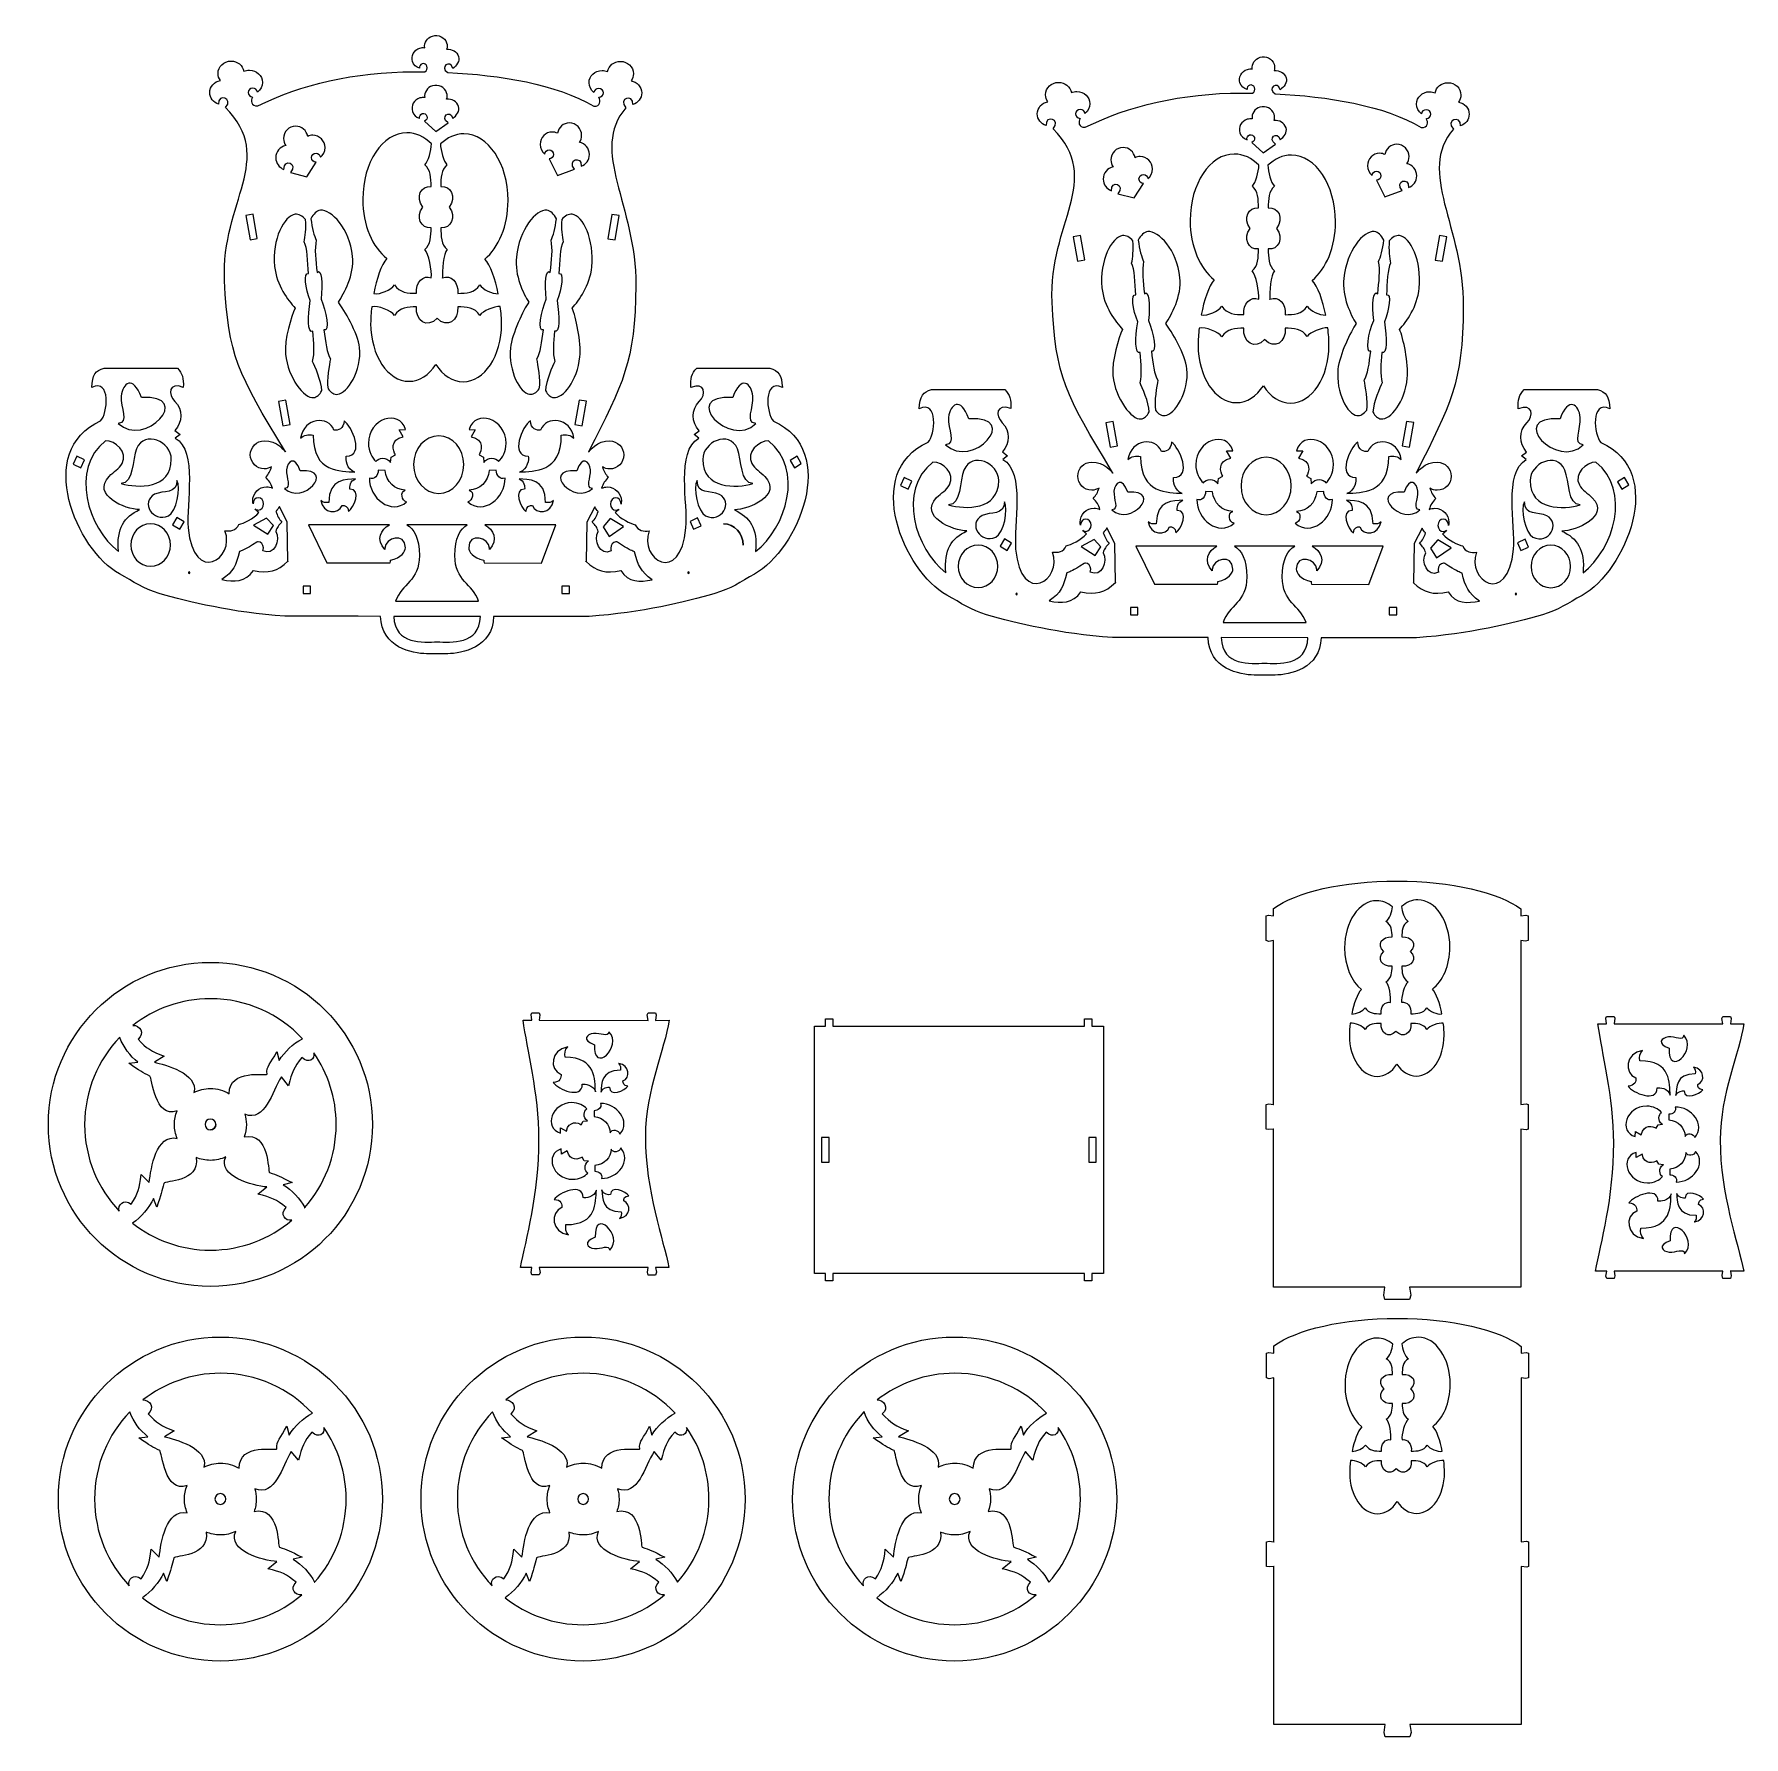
# Model space of a CAD drawing. Header units: centimetres. Extents: x -45.9 to 46.4, y -45.2 to 46.8.
import ezdxf

# ---------------------------------------------------------------- set-up
doc = ezdxf.new("R2010")
doc.units = ezdxf.units.CM
doc.header["$MEASUREMENT"] = 0
doc.layers.add('layer 1', color=7, linetype='Continuous')

msp = doc.modelspace()

# ---------------------------------------------------------------- linework, layer by layer
at = {"layer": 'layer 1', "color": 250, "lineweight": 9}
for points, knots in [([(-39.11094, 16.57322), (-37.47462, 16.10343), (-35.20512, 15.54193), (-32.32337, 15.33513), (-32.32337, 15.33513), (-32.32337, 15.33513), (-28.37737, 15.33367), (-28.37737, 15.33367), (-28.37737, 15.33367), (-28.37737, 15.33367), (-27.15544, 15.33313), (-27.15544, 15.33313), (-27.15544, 15.33313), (-27.12981, 13.6549), (-25.42327, 13.31554), (-24.67834, 13.31554), (-24.67834, 13.31554), (-24.67834, 13.31554), (-23.53678, 13.31554), (-23.53678, 13.31554), (-23.53678, 13.31554), (-22.79224, 13.31554), (-21.08691, 13.65463), (-21.05968, 15.33086), (-21.05968, 15.33086), (-21.05968, 15.33086), (-15.90255, 15.32886), (-15.90255, 15.32886), (-15.90255, 15.32886), (-13.02095, 15.53565), (-10.75144, 16.09715), (-9.11499, 16.56694), (-9.11499, 16.56694), (-8.24297, 16.81739), (-7.75516, 17.18652), (-6.97351, 17.61746), (-6.97351, 17.61746), (-4.64353, 18.90186), (-2.37055, 24.27579), (-5.95584, 25.87553), (-5.95584, 25.87553), (-6.34499, 26.25253), (-6.51988, 28.19229), (-5.47497, 27.689), (-5.47497, 27.689), (-5.51061, 28.3565), (-5.67148, 28.60321), (-6.14541, 28.72736), (-6.14541, 28.72736), (-6.14541, 28.72736), (-10.09689, 28.72736), (-10.09689, 28.72736), (-10.09689, 28.72736), (-10.36589, 28.45249), (-10.44946, 28.16946), (-10.41448, 27.68953), (-10.41448, 27.68953), (-9.62376, 28.00966), (-9.57183, 27.30505), (-9.96098, 26.92804), (-9.96098, 26.92804), (-10.40527, 26.49764), (-10.37337, 25.81398), (-9.96993, 25.35568), (-9.96993, 25.35568), (-9.96993, 25.35568), (-10.24213, 25.14902), (-10.24213, 25.14902), (-10.24213, 25.14902), (-10.24213, 25.14902), (-9.98808, 24.95184), (-9.98808, 24.95184), (-9.98808, 24.95184), (-11.21589, 24.24121), (-10.55573, 21.39712), (-10.67775, 20.10564), (-10.67775, 20.10564), (-10.97559, 16.95356), (-13.24696, 18.44329), (-12.66517, 19.94597), (-12.66517, 19.94597), (-12.95024, 19.91456), (-13.272, 19.94341), (-13.41473, 20.28183), (-13.41473, 20.28183), (-13.66754, 20.34673), (-14.20764, 20.58197), (-14.49826, 20.93201), (-14.49826, 20.93201), (-14.42057, 20.98407), (-14.35275, 21.05042), (-14.29908, 21.12718), (-14.29908, 21.12718), (-14.34621, 21.08713), (-14.40428, 21.0635), (-14.46689, 21.0635), (-14.46689, 21.0635), (-14.62455, 21.0635), (-14.75245, 21.21276), (-14.75245, 21.39685), (-14.75245, 21.39685), (-14.75245, 21.58095), (-14.62455, 21.73021), (-14.46689, 21.73021), (-14.46689, 21.73021), (-14.30923, 21.73021), (-14.18147, 21.58095), (-14.18147, 21.39685), (-14.18147, 21.39685), (-14.18147, 21.39685), (-14.18147, 21.39232), (-14.18147, 21.39232), (-14.18147, 21.39232), (-14.18147, 21.39232), (-14.18147, 21.39165), (-14.18147, 21.39165), (-14.18147, 21.39165), (-14.18147, 21.39165), (-14.18133, 21.39232), (-14.18133, 21.39232), (-14.18133, 21.39232), (-14.16905, 21.44665), (-14.16251, 21.50325), (-14.16251, 21.56133), (-14.16251, 21.56133), (-14.16251, 21.97878), (-14.49986, 22.31734), (-14.91585, 22.31734), (-14.91585, 22.31734), (-15.02666, 22.31734), (-15.13186, 22.29331), (-15.22664, 22.25019), (-15.22664, 22.25019), (-15.15856, 22.49476), (-15.04975, 22.65737), (-14.86541, 22.83944), (-14.86541, 22.83944), (-15.02743, 23.00921), (-15.10538, 23.16502), (-15.18686, 23.4043), (-15.18686, 23.4043), (-15.18686, 23.4043), (-15.18672, 23.4043), (-15.18672, 23.4043), (-15.18672, 23.4043), (-15.07098, 23.33154), (-14.93414, 23.28949), (-14.78742, 23.28949), (-14.78742, 23.28949), (-14.37157, 23.28949), (-14.03421, 23.62805), (-14.03421, 24.0455), (-14.03421, 24.0455), (-14.03421, 24.46296), (-14.37157, 24.80152), (-14.78742, 24.80152), (-14.78742, 24.80152), (-15.45693, 24.85492), (-15.92338, 24.20984), (-15.93219, 24.20984), (-15.93219, 24.20984), (-14.06599, 27.92756), (-13.40917, 29.05017), (-13.38273, 33.19509), (-13.38273, 33.19509), (-13.35496, 37.55882), (-15.92191, 40.46619), (-13.91527, 42.79163), (-13.91527, 42.79163), (-14.38746, 43.28799), (-13.49327, 43.58035), (-13.5392, 42.95851), (-13.5392, 42.95851), (-13.26458, 43.04929), (-13.06754, 43.29773), (-13.06754, 43.58983), (-13.06754, 43.58983), (-13.06754, 43.91597), (-13.31331, 44.18765), (-13.63812, 44.24612), (-13.63812, 44.24612), (-13.55989, 44.35399), (-13.5141, 44.48469), (-13.5141, 44.62553), (-13.5141, 44.62553), (-13.5141, 44.99439), (-13.82836, 45.29356), (-14.21591, 45.29356), (-14.21591, 45.29356), (-14.56181, 45.29356), (-14.84937, 45.05527), (-14.90717, 44.74167), (-14.90717, 44.74167), (-14.99755, 44.78226), (-15.09861, 44.80482), (-15.20528, 44.80482), (-15.20528, 44.80482), (-15.59283, 44.80482), (-15.90709, 44.50578), (-15.90709, 44.13678), (-15.90709, 44.13678), (-15.90709, 43.92492), (-15.80336, 43.73588), (-15.64156, 43.61346), (-15.64156, 43.61346), (-15.63101, 43.73815), (-15.52128, 43.83627), (-15.38764, 43.83627), (-15.38764, 43.83627), (-15.24693, 43.83627), (-15.13279, 43.72774), (-15.13279, 43.5941), (-15.13279, 43.5941), (-15.13279, 43.46366), (-15.24134, 43.35732), (-15.37723, 43.3522), (-15.37723, 43.3522), (-15.27297, 43.15529), (-15.27644, 42.86933), (-15.65665, 42.86933), (-15.65665, 42.86933), (-17.65066, 44.08084), (-20.72848, 44.55684), (-23.5325, 44.69041), (-23.5325, 44.69041), (-24.02126, 44.97935), (-23.39077, 45.42844), (-23.26524, 44.91229), (-23.26524, 44.91229), (-23.06312, 45.05687), (-22.8658, 45.30638), (-22.9451, 45.54748), (-22.9451, 45.54748), (-23.03348, 45.81662), (-23.31009, 45.97856), (-23.59405, 45.94451), (-23.59405, 45.94451), (-23.55867, 46.05332), (-23.5564, 46.17293), (-23.59458, 46.28908), (-23.59458, 46.28908), (-23.69471, 46.59359), (-24.03527, 46.76087), (-24.35513, 46.66261), (-24.35513, 46.66261), (-24.64069, 46.57477), (-24.81344, 46.30523), (-24.77606, 46.03169), (-24.77606, 46.03169), (-24.86163, 46.04224), (-24.95121, 46.03529), (-25.03919, 46.00819), (-25.03919, 46.00819), (-25.35919, 45.90994), (-25.53728, 45.58326), (-25.43729, 45.27875), (-25.43729, 45.27875), (-25.38001, 45.10464), (-25.22071, 44.98214), (-25.05477, 44.92178), (-25.05477, 44.92178), (-25.07394, 45.02495), (-25.01455, 45.12938), (-24.9137, 45.16247), (-24.9137, 45.16247), (-24.80516, 45.19811), (-24.68955, 45.1375), (-24.65564, 45.02723), (-24.65564, 45.02723), (-24.6216, 44.91683), (-24.65498, 44.76424), (-24.76365, 44.72861), (-24.76365, 44.72861), (-24.96523, 44.73158), (-25.16409, 44.733), (-25.35959, 44.733), (-25.35959, 44.733), (-28.55639, 44.733), (-31.49113, 44.04), (-33.79068, 42.8847), (-33.79068, 42.8847), (-34.16523, 42.88758), (-34.17236, 43.17311), (-34.06863, 43.36896), (-34.06863, 43.36896), (-34.20451, 43.37415), (-34.31307, 43.48048), (-34.31307, 43.61093), (-34.31307, 43.61093), (-34.31307, 43.74456), (-34.19892, 43.8531), (-34.05821, 43.8531), (-34.05821, 43.8531), (-33.92458, 43.8531), (-33.81484, 43.75497), (-33.80429, 43.63028), (-33.80429, 43.63028), (-33.64249, 43.7527), (-33.53876, 43.94174), (-33.53876, 44.1536), (-33.53876, 44.1536), (-33.53876, 44.52247), (-33.85302, 44.82164), (-34.24057, 44.82164), (-34.24057, 44.82164), (-34.34724, 44.82164), (-34.4483, 44.79895), (-34.53868, 44.7585), (-34.53868, 44.7585), (-34.59649, 45.07209), (-34.88405, 45.31039), (-35.22995, 45.31039), (-35.22995, 45.31039), (-35.61763, 45.31039), (-35.93176, 45.01121), (-35.93176, 44.64235), (-35.93176, 44.64235), (-35.93176, 44.50151), (-35.88597, 44.37068), (-35.80774, 44.26294), (-35.80774, 44.26294), (-36.13254, 44.20447), (-36.37832, 43.93279), (-36.37832, 43.60665), (-36.37832, 43.60665), (-36.37832, 43.31455), (-36.18127, 43.06611), (-35.90666, 42.97533), (-35.90666, 42.97533), (-35.95254, 43.5966), (-35.06003, 43.30534), (-35.5293, 42.80981), (-35.5293, 42.80981), (-32.77588, 39.98277), (-35.77768, 37.76962), (-35.57892, 33.44513), (-35.57892, 33.44513), (-35.39388, 29.4201), (-34.88204, 28.48559), (-32.29374, 24.21612), (-32.29374, 24.21612), (-32.30255, 24.21612), (-32.76913, 24.86106), (-33.4385, 24.80779), (-33.4385, 24.80779), (-33.85449, 24.80779), (-34.19171, 24.46923), (-34.19171, 24.05178), (-34.19171, 24.05178), (-34.19171, 23.63432), (-33.85449, 23.29563), (-33.4385, 23.29563), (-33.4385, 23.29563), (-33.29192, 23.29563), (-33.15495, 23.33782), (-33.0392, 23.41057), (-33.0392, 23.41057), (-33.12055, 23.17129), (-33.19863, 23.01535), (-33.36054, 22.84573), (-33.36054, 22.84573), (-33.17618, 22.66364), (-33.06737, 22.50104), (-32.99929, 22.25633), (-32.99929, 22.25633), (-33.09407, 22.29958), (-33.1994, 22.32361), (-33.31021, 22.32361), (-33.31021, 22.32361), (-33.72606, 22.32361), (-34.06342, 21.98506), (-34.06342, 21.5676), (-34.06342, 21.5676), (-34.06342, 21.50953), (-34.05688, 21.45292), (-34.0446, 21.39859), (-34.0446, 21.39859), (-34.0446, 21.39859), (-34.0446, 21.40313), (-34.0446, 21.40313), (-34.0446, 21.40313), (-34.0446, 21.58723), (-33.9167, 21.73648), (-33.75904, 21.73648), (-33.75904, 21.73648), (-33.60137, 21.73648), (-33.47348, 21.58723), (-33.47348, 21.40313), (-33.47348, 21.40313), (-33.47348, 21.21903), (-33.60137, 21.06978), (-33.75904, 21.06978), (-33.75904, 21.06978), (-33.82165, 21.06978), (-33.87986, 21.09341), (-33.92685, 21.13346), (-33.92685, 21.13346), (-33.92685, 21.13346), (-33.92738, 21.13399), (-33.92738, 21.13399), (-33.92738, 21.13399), (-33.92738, 21.13399), (-33.92698, 21.13332), (-33.92698, 21.13332), (-33.92698, 21.13332), (-33.87318, 21.05656), (-33.8055, 20.99035), (-33.72767, 20.93828), (-33.72767, 20.93828), (-34.01829, 20.58825), (-34.55851, 20.35288), (-34.81119, 20.28811), (-34.81119, 20.28811), (-34.95392, 19.94968), (-35.27582, 19.92084), (-35.56076, 19.95211), (-35.56076, 19.95211), (-34.97897, 18.44943), (-37.25048, 16.95983), (-37.54818, 20.11178), (-37.54818, 20.11178), (-37.67033, 21.4034), (-37.01004, 24.24749), (-38.23798, 24.95798), (-38.23798, 24.95798), (-38.23798, 24.95798), (-37.98379, 25.15529), (-37.98379, 25.15529), (-37.98379, 25.15529), (-37.98379, 25.15529), (-38.256, 25.36195), (-38.256, 25.36195), (-38.256, 25.36195), (-37.85256, 25.82026), (-37.82079, 26.50391), (-38.26508, 26.93432), (-38.26508, 26.93432), (-38.6541, 27.31119), (-38.60217, 28.01594), (-37.81144, 27.69581), (-37.81144, 27.69581), (-37.77647, 28.17574), (-37.86017, 28.45876), (-38.12904, 28.7335), (-38.12904, 28.7335), (-38.12904, 28.7335), (-42.08065, 28.7335), (-42.08065, 28.7335), (-42.08065, 28.7335), (-42.55458, 28.60948), (-42.71532, 28.36277), (-42.75096, 27.69527), (-42.75096, 27.69527), (-41.70619, 28.19857), (-41.88094, 26.25867), (-42.27009, 25.8818), (-42.27009, 25.8818), (-45.85538, 24.28193), (-43.5824, 18.90814), (-41.25242, 17.62373), (-41.25242, 17.62373), (-40.47077, 17.19279), (-39.98296, 16.82353), (-39.11094, 16.57322)], [0, 0, 0, 0, 0.00854701, 0.00854701, 0.00854701, 0.00854701, 0.01709402, 0.01709402, 0.01709402, 0.01709402, 0.02564103, 0.02564103, 0.02564103, 0.02564103, 0.03418803, 0.03418803, 0.03418803, 0.03418803, 0.04273504, 0.04273504, 0.04273504, 0.04273504, 0.05128205, 0.05128205, 0.05128205, 0.05128205, 0.05982906, 0.05982906, 0.05982906, 0.05982906, 0.06837607, 0.06837607, 0.06837607, 0.06837607, 0.07692308, 0.07692308, 0.07692308, 0.07692308, 0.08547009, 0.08547009, 0.08547009, 0.08547009, 0.09401709, 0.09401709, 0.09401709, 0.09401709, 0.1025641, 0.1025641, 0.1025641, 0.1025641, 0.11111111, 0.11111111, 0.11111111, 0.11111111, 0.11965812, 0.11965812, 0.11965812, 0.11965812, 0.12820513, 0.12820513, 0.12820513, 0.12820513, 0.13675214, 0.13675214, 0.13675214, 0.13675214, 0.14529915, 0.14529915, 0.14529915, 0.14529915, 0.15384615, 0.15384615, 0.15384615, 0.15384615, 0.16239316, 0.16239316, 0.16239316, 0.16239316, 0.17094017, 0.17094017, 0.17094017, 0.17094017, 0.17948718, 0.17948718, 0.17948718, 0.17948718, 0.18803419, 0.18803419, 0.18803419, 0.18803419, 0.1965812, 0.1965812, 0.1965812, 0.1965812, 0.20512821, 0.20512821, 0.20512821, 0.20512821, 0.21367521, 0.21367521, 0.21367521, 0.21367521, 0.22222222, 0.22222222, 0.22222222, 0.22222222, 0.23076923, 0.23076923, 0.23076923, 0.23076923, 0.23931624, 0.23931624, 0.23931624, 0.23931624, 0.24786325, 0.24786325, 0.24786325, 0.24786325, 0.25641026, 0.25641026, 0.25641026, 0.25641026, 0.26495726, 0.26495726, 0.26495726, 0.26495726, 0.27350427, 0.27350427, 0.27350427, 0.27350427, 0.28205128, 0.28205128, 0.28205128, 0.28205128, 0.29059829, 0.29059829, 0.29059829, 0.29059829, 0.2991453, 0.2991453, 0.2991453, 0.2991453, 0.30769231, 0.30769231, 0.30769231, 0.30769231, 0.31623932, 0.31623932, 0.31623932, 0.31623932, 0.32478632, 0.32478632, 0.32478632, 0.32478632, 0.33333333, 0.33333333, 0.33333333, 0.33333333, 0.34188034, 0.34188034, 0.34188034, 0.34188034, 0.35042735, 0.35042735, 0.35042735, 0.35042735, 0.35897436, 0.35897436, 0.35897436, 0.35897436, 0.36752137, 0.36752137, 0.36752137, 0.36752137, 0.37606838, 0.37606838, 0.37606838, 0.37606838, 0.38461538, 0.38461538, 0.38461538, 0.38461538, 0.39316239, 0.39316239, 0.39316239, 0.39316239, 0.4017094, 0.4017094, 0.4017094, 0.4017094, 0.41025641, 0.41025641, 0.41025641, 0.41025641, 0.41880342, 0.41880342, 0.41880342, 0.41880342, 0.42735043, 0.42735043, 0.42735043, 0.42735043, 0.43589744, 0.43589744, 0.43589744, 0.43589744, 0.44444444, 0.44444444, 0.44444444, 0.44444444, 0.45299145, 0.45299145, 0.45299145, 0.45299145, 0.46153846, 0.46153846, 0.46153846, 0.46153846, 0.47008547, 0.47008547, 0.47008547, 0.47008547, 0.47863248, 0.47863248, 0.47863248, 0.47863248, 0.48717949, 0.48717949, 0.48717949, 0.48717949, 0.4957265, 0.4957265, 0.4957265, 0.4957265, 0.5042735, 0.5042735, 0.5042735, 0.5042735, 0.51282051, 0.51282051, 0.51282051, 0.51282051, 0.52136752, 0.52136752, 0.52136752, 0.52136752, 0.52991453, 0.52991453, 0.52991453, 0.52991453, 0.53846154, 0.53846154, 0.53846154, 0.53846154, 0.54700855, 0.54700855, 0.54700855, 0.54700855, 0.55555556, 0.55555556, 0.55555556, 0.55555556, 0.56410256, 0.56410256, 0.56410256, 0.56410256, 0.57264957, 0.57264957, 0.57264957, 0.57264957, 0.58119658, 0.58119658, 0.58119658, 0.58119658, 0.58974359, 0.58974359, 0.58974359, 0.58974359, 0.5982906, 0.5982906, 0.5982906, 0.5982906, 0.60683761, 0.60683761, 0.60683761, 0.60683761, 0.61538462, 0.61538462, 0.61538462, 0.61538462, 0.62393162, 0.62393162, 0.62393162, 0.62393162, 0.63247863, 0.63247863, 0.63247863, 0.63247863, 0.64102564, 0.64102564, 0.64102564, 0.64102564, 0.64957265, 0.64957265, 0.64957265, 0.64957265, 0.65811966, 0.65811966, 0.65811966, 0.65811966, 0.66666667, 0.66666667, 0.66666667, 0.66666667, 0.67521368, 0.67521368, 0.67521368, 0.67521368, 0.68376068, 0.68376068, 0.68376068, 0.68376068, 0.69230769, 0.69230769, 0.69230769, 0.69230769, 0.7008547, 0.7008547, 0.7008547, 0.7008547, 0.70940171, 0.70940171, 0.70940171, 0.70940171, 0.71794872, 0.71794872, 0.71794872, 0.71794872, 0.72649573, 0.72649573, 0.72649573, 0.72649573, 0.73504274, 0.73504274, 0.73504274, 0.73504274, 0.74358974, 0.74358974, 0.74358974, 0.74358974, 0.75213675, 0.75213675, 0.75213675, 0.75213675, 0.76068376, 0.76068376, 0.76068376, 0.76068376, 0.76923077, 0.76923077, 0.76923077, 0.76923077, 0.77777778, 0.77777778, 0.77777778, 0.77777778, 0.78632479, 0.78632479, 0.78632479, 0.78632479, 0.79487179, 0.79487179, 0.79487179, 0.79487179, 0.8034188, 0.8034188, 0.8034188, 0.8034188, 0.81196581, 0.81196581, 0.81196581, 0.81196581, 0.82051282, 0.82051282, 0.82051282, 0.82051282, 0.82905983, 0.82905983, 0.82905983, 0.82905983, 0.83760684, 0.83760684, 0.83760684, 0.83760684, 0.84615385, 0.84615385, 0.84615385, 0.84615385, 0.85470085, 0.85470085, 0.85470085, 0.85470085, 0.86324786, 0.86324786, 0.86324786, 0.86324786, 0.87179487, 0.87179487, 0.87179487, 0.87179487, 0.88034188, 0.88034188, 0.88034188, 0.88034188, 0.88888889, 0.88888889, 0.88888889, 0.88888889, 0.8974359, 0.8974359, 0.8974359, 0.8974359, 0.90598291, 0.90598291, 0.90598291, 0.90598291, 0.91452991, 0.91452991, 0.91452991, 0.91452991, 0.92307692, 0.92307692, 0.92307692, 0.92307692, 0.93162393, 0.93162393, 0.93162393, 0.93162393, 0.94017094, 0.94017094, 0.94017094, 0.94017094, 0.94871795, 0.94871795, 0.94871795, 0.94871795, 0.95726496, 0.95726496, 0.95726496, 0.95726496, 0.96581197, 0.96581197, 0.96581197, 0.96581197, 0.97435897, 0.97435897, 0.97435897, 0.97435897, 0.98290598, 0.98290598, 0.98290598, 0.98290598, 1, 1, 1, 1]), ([(5.55247, 15.42216), (7.18879, 14.95237), (9.45829, 14.39087), (12.34004, 14.18407), (12.34004, 14.18407), (12.34004, 14.18407), (16.28604, 14.18261), (16.28604, 14.18261), (16.28604, 14.18261), (16.28604, 14.18261), (17.50797, 14.18207), (17.50797, 14.18207), (17.50797, 14.18207), (17.5336, 12.50384), (19.24014, 12.16448), (19.98507, 12.16448), (19.98507, 12.16448), (19.98507, 12.16448), (21.12663, 12.16448), (21.12663, 12.16448), (21.12663, 12.16448), (21.87117, 12.16448), (23.5765, 12.50357), (23.60373, 14.1798), (23.60373, 14.1798), (23.60373, 14.1798), (28.76086, 14.1778), (28.76086, 14.1778), (28.76086, 14.1778), (31.64246, 14.38459), (33.91197, 14.94609), (35.54842, 15.41588), (35.54842, 15.41588), (36.42044, 15.66633), (36.90825, 16.03546), (37.6899, 16.4664), (37.6899, 16.4664), (40.01988, 17.7508), (42.29286, 23.12473), (38.70757, 24.72447), (38.70757, 24.72447), (38.31842, 25.10147), (38.14353, 27.04123), (39.18844, 26.53794), (39.18844, 26.53794), (39.1528, 27.20544), (38.99193, 27.45215), (38.518, 27.5763), (38.518, 27.5763), (38.518, 27.5763), (34.56652, 27.5763), (34.56652, 27.5763), (34.56652, 27.5763), (34.29752, 27.30143), (34.21395, 27.0184), (34.24893, 26.53847), (34.24893, 26.53847), (35.03965, 26.8586), (35.09158, 26.15399), (34.70243, 25.77698), (34.70243, 25.77698), (34.25814, 25.34658), (34.29004, 24.66292), (34.69348, 24.20462), (34.69348, 24.20462), (34.69348, 24.20462), (34.42128, 23.99796), (34.42128, 23.99796), (34.42128, 23.99796), (34.42128, 23.99796), (34.67533, 23.80078), (34.67533, 23.80078), (34.67533, 23.80078), (33.44752, 23.09015), (34.10768, 20.24606), (33.98566, 18.95458), (33.98566, 18.95458), (33.68782, 15.8025), (31.41645, 17.29223), (31.99824, 18.79491), (31.99824, 18.79491), (31.71317, 18.7635), (31.39141, 18.79235), (31.24868, 19.13077), (31.24868, 19.13077), (30.99587, 19.19567), (30.45577, 19.43091), (30.16515, 19.78095), (30.16515, 19.78095), (30.24284, 19.83301), (30.31066, 19.89936), (30.36433, 19.97612), (30.36433, 19.97612), (30.3172, 19.93607), (30.25913, 19.91244), (30.19652, 19.91244), (30.19652, 19.91244), (30.03886, 19.91244), (29.91096, 20.0617), (29.91096, 20.24579), (29.91096, 20.24579), (29.91096, 20.42989), (30.03886, 20.57915), (30.19652, 20.57915), (30.19652, 20.57915), (30.35418, 20.57915), (30.48194, 20.42989), (30.48194, 20.24579), (30.48194, 20.24579), (30.48194, 20.24579), (30.48194, 20.24126), (30.48194, 20.24126), (30.48194, 20.24126), (30.48194, 20.24126), (30.48194, 20.24059), (30.48194, 20.24059), (30.48194, 20.24059), (30.48194, 20.24059), (30.48208, 20.24126), (30.48208, 20.24126), (30.48208, 20.24126), (30.49436, 20.29559), (30.5009, 20.35219), (30.5009, 20.41027), (30.5009, 20.41027), (30.5009, 20.82772), (30.16355, 21.16628), (29.74756, 21.16628), (29.74756, 21.16628), (29.63675, 21.16628), (29.53155, 21.14225), (29.43677, 21.09913), (29.43677, 21.09913), (29.50485, 21.3437), (29.61366, 21.50631), (29.798, 21.68838), (29.798, 21.68838), (29.63598, 21.85815), (29.55803, 22.01396), (29.47655, 22.25324), (29.47655, 22.25324), (29.47655, 22.25324), (29.47669, 22.25324), (29.47669, 22.25324), (29.47669, 22.25324), (29.59243, 22.18048), (29.72927, 22.13843), (29.87599, 22.13843), (29.87599, 22.13843), (30.29184, 22.13843), (30.6292, 22.47699), (30.6292, 22.89444), (30.6292, 22.89444), (30.6292, 23.3119), (30.29184, 23.65046), (29.87599, 23.65046), (29.87599, 23.65046), (29.20648, 23.70386), (28.74003, 23.05878), (28.73122, 23.05878), (28.73122, 23.05878), (30.59742, 26.7765), (31.25424, 27.89911), (31.28068, 32.04403), (31.28068, 32.04403), (31.30845, 36.40776), (28.7415, 39.31513), (30.74814, 41.64057), (30.74814, 41.64057), (30.27595, 42.13693), (31.17014, 42.42929), (31.12421, 41.80745), (31.12421, 41.80745), (31.39883, 41.89823), (31.59587, 42.14667), (31.59587, 42.43877), (31.59587, 42.43877), (31.59587, 42.76491), (31.3501, 43.03659), (31.02529, 43.09506), (31.02529, 43.09506), (31.10352, 43.20293), (31.14931, 43.33363), (31.14931, 43.47447), (31.14931, 43.47447), (31.14931, 43.84333), (30.83505, 44.1425), (30.4475, 44.1425), (30.4475, 44.1425), (30.1016, 44.1425), (29.81404, 43.90421), (29.75624, 43.59061), (29.75624, 43.59061), (29.66586, 43.6312), (29.5648, 43.65376), (29.45813, 43.65376), (29.45813, 43.65376), (29.07058, 43.65376), (28.75632, 43.35472), (28.75632, 42.98572), (28.75632, 42.98572), (28.75632, 42.77386), (28.86005, 42.58482), (29.02185, 42.4624), (29.02185, 42.4624), (29.0324, 42.58709), (29.14213, 42.68521), (29.27577, 42.68521), (29.27577, 42.68521), (29.41648, 42.68521), (29.53062, 42.57668), (29.53062, 42.44304), (29.53062, 42.44304), (29.53062, 42.3126), (29.42207, 42.20626), (29.28618, 42.20114), (29.28618, 42.20114), (29.39044, 42.00423), (29.38697, 41.71827), (29.00676, 41.71827), (29.00676, 41.71827), (27.01275, 42.92978), (23.93493, 43.40578), (21.13091, 43.53935), (21.13091, 43.53935), (20.64215, 43.82829), (21.27264, 44.27738), (21.39817, 43.76123), (21.39817, 43.76123), (21.60029, 43.90581), (21.79761, 44.15532), (21.71831, 44.39642), (21.71831, 44.39642), (21.62993, 44.66556), (21.35332, 44.8275), (21.06936, 44.79345), (21.06936, 44.79345), (21.10474, 44.90226), (21.10701, 45.02187), (21.06883, 45.13802), (21.06883, 45.13802), (20.9687, 45.44253), (20.62814, 45.60981), (20.30828, 45.51155), (20.30828, 45.51155), (20.02272, 45.42371), (19.84997, 45.15417), (19.88735, 44.88063), (19.88735, 44.88063), (19.80178, 44.89118), (19.7122, 44.88423), (19.62422, 44.85713), (19.62422, 44.85713), (19.30422, 44.75888), (19.12613, 44.4322), (19.22612, 44.12769), (19.22612, 44.12769), (19.2834, 43.95358), (19.4427, 43.83108), (19.60864, 43.77072), (19.60864, 43.77072), (19.58947, 43.87389), (19.64886, 43.97832), (19.74971, 44.01141), (19.74971, 44.01141), (19.85825, 44.04705), (19.97386, 43.98644), (20.00777, 43.87617), (20.00777, 43.87617), (20.04181, 43.76577), (20.00843, 43.61318), (19.89976, 43.57755), (19.89976, 43.57755), (19.69818, 43.58052), (19.49932, 43.58194), (19.30382, 43.58194), (19.30382, 43.58194), (16.10702, 43.58194), (13.17228, 42.88894), (10.87273, 41.73364), (10.87273, 41.73364), (10.49818, 41.73652), (10.49105, 42.02205), (10.59478, 42.2179), (10.59478, 42.2179), (10.4589, 42.22309), (10.35034, 42.32942), (10.35034, 42.45987), (10.35034, 42.45987), (10.35034, 42.5935), (10.46449, 42.70204), (10.6052, 42.70204), (10.6052, 42.70204), (10.73883, 42.70204), (10.84857, 42.60391), (10.85912, 42.47922), (10.85912, 42.47922), (11.02092, 42.60164), (11.12465, 42.79068), (11.12465, 43.00254), (11.12465, 43.00254), (11.12465, 43.37141), (10.81039, 43.67058), (10.42284, 43.67058), (10.42284, 43.67058), (10.31617, 43.67058), (10.21511, 43.64789), (10.12473, 43.60744), (10.12473, 43.60744), (10.06692, 43.92103), (9.77936, 44.15933), (9.43346, 44.15933), (9.43346, 44.15933), (9.04578, 44.15933), (8.73165, 43.86015), (8.73165, 43.49129), (8.73165, 43.49129), (8.73165, 43.35045), (8.77744, 43.21962), (8.85567, 43.11188), (8.85567, 43.11188), (8.53087, 43.05341), (8.28509, 42.78173), (8.28509, 42.45559), (8.28509, 42.45559), (8.28509, 42.16349), (8.48214, 41.91505), (8.75675, 41.82427), (8.75675, 41.82427), (8.71087, 42.44554), (9.60338, 42.15428), (9.13411, 41.65875), (9.13411, 41.65875), (11.88753, 38.83171), (8.88573, 36.61856), (9.08449, 32.29407), (9.08449, 32.29407), (9.26953, 28.26904), (9.78137, 27.33453), (12.36967, 23.06506), (12.36967, 23.06506), (12.36086, 23.06506), (11.89428, 23.71), (11.22491, 23.65673), (11.22491, 23.65673), (10.80892, 23.65673), (10.4717, 23.31817), (10.4717, 22.90072), (10.4717, 22.90072), (10.4717, 22.48326), (10.80892, 22.14457), (11.22491, 22.14457), (11.22491, 22.14457), (11.37149, 22.14457), (11.50846, 22.18676), (11.62421, 22.25951), (11.62421, 22.25951), (11.54286, 22.02023), (11.46478, 21.86429), (11.30287, 21.69467), (11.30287, 21.69467), (11.48723, 21.51258), (11.59604, 21.34998), (11.66412, 21.10527), (11.66412, 21.10527), (11.56934, 21.14852), (11.46401, 21.17255), (11.3532, 21.17255), (11.3532, 21.17255), (10.93735, 21.17255), (10.59999, 20.834), (10.59999, 20.41654), (10.59999, 20.41654), (10.59999, 20.35847), (10.60653, 20.30186), (10.61881, 20.24753), (10.61881, 20.24753), (10.61881, 20.24753), (10.61881, 20.25207), (10.61881, 20.25207), (10.61881, 20.25207), (10.61881, 20.43617), (10.74671, 20.58542), (10.90437, 20.58542), (10.90437, 20.58542), (11.06204, 20.58542), (11.18993, 20.43617), (11.18993, 20.25207), (11.18993, 20.25207), (11.18993, 20.06797), (11.06204, 19.91872), (10.90437, 19.91872), (10.90437, 19.91872), (10.84176, 19.91872), (10.78355, 19.94235), (10.73656, 19.9824), (10.73656, 19.9824), (10.73656, 19.9824), (10.73603, 19.98293), (10.73603, 19.98293), (10.73603, 19.98293), (10.73603, 19.98293), (10.73643, 19.98226), (10.73643, 19.98226), (10.73643, 19.98226), (10.79023, 19.9055), (10.85791, 19.83929), (10.93574, 19.78722), (10.93574, 19.78722), (10.64512, 19.43719), (10.1049, 19.20182), (9.85222, 19.13705), (9.85222, 19.13705), (9.70949, 18.79862), (9.38759, 18.76978), (9.10265, 18.80105), (9.10265, 18.80105), (9.68444, 17.29837), (7.41293, 15.80877), (7.11523, 18.96072), (7.11523, 18.96072), (6.99308, 20.25234), (7.65337, 23.09643), (6.42543, 23.80692), (6.42543, 23.80692), (6.42543, 23.80692), (6.67962, 24.00423), (6.67962, 24.00423), (6.67962, 24.00423), (6.67962, 24.00423), (6.40741, 24.21089), (6.40741, 24.21089), (6.40741, 24.21089), (6.81085, 24.6692), (6.84262, 25.35285), (6.39833, 25.78326), (6.39833, 25.78326), (6.00931, 26.16013), (6.06124, 26.86488), (6.85197, 26.54475), (6.85197, 26.54475), (6.88694, 27.02468), (6.80324, 27.3077), (6.53437, 27.58244), (6.53437, 27.58244), (6.53437, 27.58244), (2.58276, 27.58244), (2.58276, 27.58244), (2.58276, 27.58244), (2.10883, 27.45842), (1.94809, 27.21171), (1.91245, 26.54421), (1.91245, 26.54421), (2.95722, 27.04751), (2.78247, 25.10761), (2.39332, 24.73074), (2.39332, 24.73074), (-1.19197, 23.13087), (1.08101, 17.75708), (3.41099, 16.47267), (3.41099, 16.47267), (4.19264, 16.04173), (4.68045, 15.67247), (5.55247, 15.42216)], [0, 0, 0, 0, 0.00854701, 0.00854701, 0.00854701, 0.00854701, 0.01709402, 0.01709402, 0.01709402, 0.01709402, 0.02564103, 0.02564103, 0.02564103, 0.02564103, 0.03418803, 0.03418803, 0.03418803, 0.03418803, 0.04273504, 0.04273504, 0.04273504, 0.04273504, 0.05128205, 0.05128205, 0.05128205, 0.05128205, 0.05982906, 0.05982906, 0.05982906, 0.05982906, 0.06837607, 0.06837607, 0.06837607, 0.06837607, 0.07692308, 0.07692308, 0.07692308, 0.07692308, 0.08547009, 0.08547009, 0.08547009, 0.08547009, 0.09401709, 0.09401709, 0.09401709, 0.09401709, 0.1025641, 0.1025641, 0.1025641, 0.1025641, 0.11111111, 0.11111111, 0.11111111, 0.11111111, 0.11965812, 0.11965812, 0.11965812, 0.11965812, 0.12820513, 0.12820513, 0.12820513, 0.12820513, 0.13675214, 0.13675214, 0.13675214, 0.13675214, 0.14529915, 0.14529915, 0.14529915, 0.14529915, 0.15384615, 0.15384615, 0.15384615, 0.15384615, 0.16239316, 0.16239316, 0.16239316, 0.16239316, 0.17094017, 0.17094017, 0.17094017, 0.17094017, 0.17948718, 0.17948718, 0.17948718, 0.17948718, 0.18803419, 0.18803419, 0.18803419, 0.18803419, 0.1965812, 0.1965812, 0.1965812, 0.1965812, 0.20512821, 0.20512821, 0.20512821, 0.20512821, 0.21367521, 0.21367521, 0.21367521, 0.21367521, 0.22222222, 0.22222222, 0.22222222, 0.22222222, 0.23076923, 0.23076923, 0.23076923, 0.23076923, 0.23931624, 0.23931624, 0.23931624, 0.23931624, 0.24786325, 0.24786325, 0.24786325, 0.24786325, 0.25641026, 0.25641026, 0.25641026, 0.25641026, 0.26495726, 0.26495726, 0.26495726, 0.26495726, 0.27350427, 0.27350427, 0.27350427, 0.27350427, 0.28205128, 0.28205128, 0.28205128, 0.28205128, 0.29059829, 0.29059829, 0.29059829, 0.29059829, 0.2991453, 0.2991453, 0.2991453, 0.2991453, 0.30769231, 0.30769231, 0.30769231, 0.30769231, 0.31623932, 0.31623932, 0.31623932, 0.31623932, 0.32478632, 0.32478632, 0.32478632, 0.32478632, 0.33333333, 0.33333333, 0.33333333, 0.33333333, 0.34188034, 0.34188034, 0.34188034, 0.34188034, 0.35042735, 0.35042735, 0.35042735, 0.35042735, 0.35897436, 0.35897436, 0.35897436, 0.35897436, 0.36752137, 0.36752137, 0.36752137, 0.36752137, 0.37606838, 0.37606838, 0.37606838, 0.37606838, 0.38461538, 0.38461538, 0.38461538, 0.38461538, 0.39316239, 0.39316239, 0.39316239, 0.39316239, 0.4017094, 0.4017094, 0.4017094, 0.4017094, 0.41025641, 0.41025641, 0.41025641, 0.41025641, 0.41880342, 0.41880342, 0.41880342, 0.41880342, 0.42735043, 0.42735043, 0.42735043, 0.42735043, 0.43589744, 0.43589744, 0.43589744, 0.43589744, 0.44444444, 0.44444444, 0.44444444, 0.44444444, 0.45299145, 0.45299145, 0.45299145, 0.45299145, 0.46153846, 0.46153846, 0.46153846, 0.46153846, 0.47008547, 0.47008547, 0.47008547, 0.47008547, 0.47863248, 0.47863248, 0.47863248, 0.47863248, 0.48717949, 0.48717949, 0.48717949, 0.48717949, 0.4957265, 0.4957265, 0.4957265, 0.4957265, 0.5042735, 0.5042735, 0.5042735, 0.5042735, 0.51282051, 0.51282051, 0.51282051, 0.51282051, 0.52136752, 0.52136752, 0.52136752, 0.52136752, 0.52991453, 0.52991453, 0.52991453, 0.52991453, 0.53846154, 0.53846154, 0.53846154, 0.53846154, 0.54700855, 0.54700855, 0.54700855, 0.54700855, 0.55555556, 0.55555556, 0.55555556, 0.55555556, 0.56410256, 0.56410256, 0.56410256, 0.56410256, 0.57264957, 0.57264957, 0.57264957, 0.57264957, 0.58119658, 0.58119658, 0.58119658, 0.58119658, 0.58974359, 0.58974359, 0.58974359, 0.58974359, 0.5982906, 0.5982906, 0.5982906, 0.5982906, 0.60683761, 0.60683761, 0.60683761, 0.60683761, 0.61538462, 0.61538462, 0.61538462, 0.61538462, 0.62393162, 0.62393162, 0.62393162, 0.62393162, 0.63247863, 0.63247863, 0.63247863, 0.63247863, 0.64102564, 0.64102564, 0.64102564, 0.64102564, 0.64957265, 0.64957265, 0.64957265, 0.64957265, 0.65811966, 0.65811966, 0.65811966, 0.65811966, 0.66666667, 0.66666667, 0.66666667, 0.66666667, 0.67521368, 0.67521368, 0.67521368, 0.67521368, 0.68376068, 0.68376068, 0.68376068, 0.68376068, 0.69230769, 0.69230769, 0.69230769, 0.69230769, 0.7008547, 0.7008547, 0.7008547, 0.7008547, 0.70940171, 0.70940171, 0.70940171, 0.70940171, 0.71794872, 0.71794872, 0.71794872, 0.71794872, 0.72649573, 0.72649573, 0.72649573, 0.72649573, 0.73504274, 0.73504274, 0.73504274, 0.73504274, 0.74358974, 0.74358974, 0.74358974, 0.74358974, 0.75213675, 0.75213675, 0.75213675, 0.75213675, 0.76068376, 0.76068376, 0.76068376, 0.76068376, 0.76923077, 0.76923077, 0.76923077, 0.76923077, 0.77777778, 0.77777778, 0.77777778, 0.77777778, 0.78632479, 0.78632479, 0.78632479, 0.78632479, 0.79487179, 0.79487179, 0.79487179, 0.79487179, 0.8034188, 0.8034188, 0.8034188, 0.8034188, 0.81196581, 0.81196581, 0.81196581, 0.81196581, 0.82051282, 0.82051282, 0.82051282, 0.82051282, 0.82905983, 0.82905983, 0.82905983, 0.82905983, 0.83760684, 0.83760684, 0.83760684, 0.83760684, 0.84615385, 0.84615385, 0.84615385, 0.84615385, 0.85470085, 0.85470085, 0.85470085, 0.85470085, 0.86324786, 0.86324786, 0.86324786, 0.86324786, 0.87179487, 0.87179487, 0.87179487, 0.87179487, 0.88034188, 0.88034188, 0.88034188, 0.88034188, 0.88888889, 0.88888889, 0.88888889, 0.88888889, 0.8974359, 0.8974359, 0.8974359, 0.8974359, 0.90598291, 0.90598291, 0.90598291, 0.90598291, 0.91452991, 0.91452991, 0.91452991, 0.91452991, 0.92307692, 0.92307692, 0.92307692, 0.92307692, 0.93162393, 0.93162393, 0.93162393, 0.93162393, 0.94017094, 0.94017094, 0.94017094, 0.94017094, 0.94871795, 0.94871795, 0.94871795, 0.94871795, 0.95726496, 0.95726496, 0.95726496, 0.95726496, 0.96581197, 0.96581197, 0.96581197, 0.96581197, 0.97435897, 0.97435897, 0.97435897, 0.97435897, 0.98290598, 0.98290598, 0.98290598, 0.98290598, 1, 1, 1, 1]), ([(-24.76365, 44.72859), (-24.76365, 44.72859), (-24.7535, 44.72846), (-24.7535, 44.72846), (-24.7535, 44.72846), (-24.75688, 44.72851), (-24.76027, 44.72856), (-24.76365, 44.72859)], [0, 0, 0, 0, 0.33333333, 0.33333333, 0.33333333, 0.33333333, 1, 1, 1, 1]), ([(-25.07604, 42.22239), (-25.24291, 42.28246), (-25.37975, 42.41223), (-25.43729, 42.58711), (-25.43729, 42.58711), (-25.53728, 42.89163), (-25.35919, 43.21817), (-25.03919, 43.31656), (-25.03919, 43.31656), (-24.95121, 43.34352), (-24.86163, 43.35047), (-24.77606, 43.34005), (-24.77606, 43.34005), (-24.81344, 43.61346), (-24.64069, 43.88313), (-24.35513, 43.97084), (-24.35513, 43.97084), (-24.03527, 44.0691), (-23.69471, 43.90196), (-23.59458, 43.59744), (-23.59458, 43.59744), (-23.5564, 43.48116), (-23.55867, 43.36168), (-23.59405, 43.25288), (-23.59405, 43.25288), (-23.31009, 43.28692), (-23.03348, 43.12498), (-22.9451, 42.85571), (-22.9451, 42.85571), (-22.8658, 42.61461), (-23.06191, 42.35963), (-23.2639, 42.21504), (-23.2639, 42.21504), (-23.38632, 42.73997), (-24.00243, 42.27192), (-23.51181, 41.98195), (-23.51181, 41.98195), (-23.51181, 41.98195), (-24.17584, 41.50522), (-24.17584, 41.50522), (-24.17584, 41.50522), (-24.17584, 41.50522), (-24.79088, 42.071), (-24.79088, 42.071), (-24.79088, 42.071), (-24.68221, 42.10664), (-24.6216, 42.22519), (-24.65564, 42.33546), (-24.65564, 42.33546), (-24.68955, 42.44587), (-24.80516, 42.50634), (-24.9137, 42.4707), (-24.9137, 42.4707), (-25.01703, 42.43679), (-25.07684, 42.32799), (-25.05321, 42.22252), (-25.05321, 42.22252), (-25.05321, 42.22252), (-25.05121, 42.21344), (-25.05121, 42.21344), (-25.05121, 42.21344), (-25.05121, 42.21344), (-25.07604, 42.22239), (-25.07604, 42.22239)], [0, 0, 0, 0, 0.05882353, 0.05882353, 0.05882353, 0.05882353, 0.11764706, 0.11764706, 0.11764706, 0.11764706, 0.17647059, 0.17647059, 0.17647059, 0.17647059, 0.23529412, 0.23529412, 0.23529412, 0.23529412, 0.29411765, 0.29411765, 0.29411765, 0.29411765, 0.35294118, 0.35294118, 0.35294118, 0.35294118, 0.41176471, 0.41176471, 0.41176471, 0.41176471, 0.47058824, 0.47058824, 0.47058824, 0.47058824, 0.52941176, 0.52941176, 0.52941176, 0.52941176, 0.58823529, 0.58823529, 0.58823529, 0.58823529, 0.64705882, 0.64705882, 0.64705882, 0.64705882, 0.70588235, 0.70588235, 0.70588235, 0.70588235, 0.76470588, 0.76470588, 0.76470588, 0.76470588, 0.82352941, 0.82352941, 0.82352941, 0.82352941, 0.88235294, 0.88235294, 0.88235294, 0.88235294, 1, 1, 1, 1]), ([(19.89976, 43.57753), (19.89976, 43.57753), (19.90991, 43.5774), (19.90991, 43.5774), (19.90991, 43.5774), (19.90653, 43.57745), (19.90314, 43.5775), (19.89976, 43.57753)], [0, 0, 0, 0, 0.33333333, 0.33333333, 0.33333333, 0.33333333, 1, 1, 1, 1]), ([(20.00269, 41.18431), (19.96878, 41.29471), (19.85317, 41.35519), (19.74463, 41.31954), (19.74463, 41.31954), (19.6413, 41.28564), (19.58149, 41.17683), (19.60512, 41.07137), (19.60512, 41.07137), (19.60512, 41.07137), (19.60712, 41.06229), (19.60712, 41.06229), (19.60712, 41.06229), (19.60712, 41.06229), (19.58229, 41.07123), (19.58229, 41.07123), (19.58229, 41.07123), (19.41555, 41.13131), (19.27858, 41.26107), (19.22104, 41.43596), (19.22104, 41.43596), (19.12105, 41.74047), (19.29927, 42.06701), (19.61914, 42.1654), (19.61914, 42.1654), (19.70712, 42.19237), (19.7967, 42.19931), (19.88227, 42.1889), (19.88227, 42.1889), (19.84489, 42.46231), (20.01764, 42.73198), (20.3032, 42.81969), (20.3032, 42.81969), (20.62306, 42.91795), (20.96362, 42.7508), (21.06375, 42.44629), (21.06375, 42.44629), (21.10193, 42.33001), (21.09966, 42.21053), (21.06428, 42.10172), (21.06428, 42.10172), (21.34824, 42.13577), (21.62485, 41.97383), (21.71336, 41.70456), (21.71336, 41.70456), (21.79253, 41.46346), (21.59641, 41.20847), (21.39443, 41.06389), (21.39443, 41.06389), (21.27214, 41.58881), (20.65604, 41.12076), (21.14652, 40.8308), (21.14652, 40.8308), (21.14652, 40.8308), (20.48249, 40.35407), (20.48249, 40.35407), (20.48249, 40.35407), (20.48249, 40.35407), (19.86745, 40.91984), (19.86745, 40.91984), (19.86745, 40.91984), (19.97612, 40.95549), (20.03673, 41.07404), (20.00269, 41.18431)], [0, 0, 0, 0, 0.05882353, 0.05882353, 0.05882353, 0.05882353, 0.11764706, 0.11764706, 0.11764706, 0.11764706, 0.17647059, 0.17647059, 0.17647059, 0.17647059, 0.23529412, 0.23529412, 0.23529412, 0.23529412, 0.29411765, 0.29411765, 0.29411765, 0.29411765, 0.35294118, 0.35294118, 0.35294118, 0.35294118, 0.41176471, 0.41176471, 0.41176471, 0.41176471, 0.47058824, 0.47058824, 0.47058824, 0.47058824, 0.52941176, 0.52941176, 0.52941176, 0.52941176, 0.58823529, 0.58823529, 0.58823529, 0.58823529, 0.64705882, 0.64705882, 0.64705882, 0.64705882, 0.70588235, 0.70588235, 0.70588235, 0.70588235, 0.76470588, 0.76470588, 0.76470588, 0.76470588, 0.82352941, 0.82352941, 0.82352941, 0.82352941, 0.88235294, 0.88235294, 0.88235294, 0.88235294, 1, 1, 1, 1]), ([(-30.64474, 39.85262), (-30.64474, 39.85262), (-31.14804, 39.06871), (-31.14804, 39.06871), (-31.14804, 39.06871), (-31.14804, 39.06871), (-32.02193, 39.29232), (-32.02193, 39.29232), (-32.02193, 39.29232), (-31.58031, 39.78867), (-32.41656, 40.08091), (-32.3737, 39.4592), (-32.3737, 39.4592), (-32.63056, 39.54984), (-32.81492, 39.79829), (-32.81492, 40.09052), (-32.81492, 40.09052), (-32.81492, 40.41666), (-32.58504, 40.68833), (-32.28119, 40.74681), (-32.28119, 40.74681), (-32.35435, 40.85454), (-32.3972, 40.98537), (-32.3972, 41.12622), (-32.3972, 41.12622), (-32.3972, 41.49508), (-32.10323, 41.79425), (-31.74078, 41.79425), (-31.74078, 41.79425), (-31.41717, 41.79425), (-31.14817, 41.55595), (-31.09424, 41.24236), (-31.09424, 41.24236), (-31.0096, 41.28281), (-30.91508, 41.30551), (-30.81535, 41.30551), (-30.81535, 41.30551), (-30.45277, 41.30551), (-30.15893, 41.00633), (-30.15893, 40.63747), (-30.15893, 40.63747), (-30.15893, 40.42561), (-30.25585, 40.23657), (-30.40724, 40.11415), (-30.40724, 40.11415), (-30.41699, 40.23884), (-30.51965, 40.33683), (-30.64474, 40.33683), (-30.64474, 40.33683), (-30.77637, 40.33683), (-30.88304, 40.22843), (-30.88304, 40.09479), (-30.88304, 40.09479), (-30.88304, 39.96102), (-30.77637, 39.85262), (-30.64474, 39.85262)], [0, 0, 0, 0, 0.06666667, 0.06666667, 0.06666667, 0.06666667, 0.13333333, 0.13333333, 0.13333333, 0.13333333, 0.2, 0.2, 0.2, 0.2, 0.26666667, 0.26666667, 0.26666667, 0.26666667, 0.33333333, 0.33333333, 0.33333333, 0.33333333, 0.4, 0.4, 0.4, 0.4, 0.46666667, 0.46666667, 0.46666667, 0.46666667, 0.53333333, 0.53333333, 0.53333333, 0.53333333, 0.6, 0.6, 0.6, 0.6, 0.66666667, 0.66666667, 0.66666667, 0.66666667, 0.73333333, 0.73333333, 0.73333333, 0.73333333, 0.8, 0.8, 0.8, 0.8, 0.86666667, 0.86666667, 0.86666667, 0.86666667, 1, 1, 1, 1]), ([(-16.68433, 39.46654), (-16.68433, 39.46654), (-17.61496, 39.13078), (-17.61496, 39.13078), (-17.61496, 39.13078), (-17.61496, 39.13078), (-18.06152, 40.02697), (-18.06152, 40.02697), (-18.06152, 40.02697), (-17.93002, 40.02697), (-17.82336, 40.13538), (-17.82336, 40.26901), (-17.82336, 40.26901), (-17.82336, 40.40278), (-17.93002, 40.51118), (-18.06152, 40.51118), (-18.06152, 40.51118), (-18.18675, 40.51118), (-18.28927, 40.41306), (-18.29915, 40.28837), (-18.29915, 40.28837), (-18.45041, 40.41079), (-18.54746, 40.59982), (-18.54746, 40.81182), (-18.54746, 40.81182), (-18.54746, 41.18068), (-18.2535, 41.47986), (-17.89104, 41.47986), (-17.89104, 41.47986), (-17.79132, 41.47986), (-17.6968, 41.45716), (-17.61216, 41.41671), (-17.61216, 41.41671), (-17.55809, 41.73017), (-17.28909, 41.96847), (-16.96562, 41.96847), (-16.96562, 41.96847), (-16.60303, 41.96847), (-16.30906, 41.66943), (-16.30906, 41.30043), (-16.30906, 41.30043), (-16.30906, 41.15959), (-16.35192, 41.02889), (-16.42521, 40.92116), (-16.42521, 40.92116), (-16.12136, 40.86255), (-15.89147, 40.59088), (-15.89147, 40.26474), (-15.89147, 40.26474), (-15.89147, 39.97264), (-16.07584, 39.72419), (-16.33269, 39.63341), (-16.33269, 39.63341), (-16.2897, 40.25526), (-17.12608, 39.96289), (-16.68433, 39.46654)], [0, 0, 0, 0, 0.06666667, 0.06666667, 0.06666667, 0.06666667, 0.13333333, 0.13333333, 0.13333333, 0.13333333, 0.2, 0.2, 0.2, 0.2, 0.26666667, 0.26666667, 0.26666667, 0.26666667, 0.33333333, 0.33333333, 0.33333333, 0.33333333, 0.4, 0.4, 0.4, 0.4, 0.46666667, 0.46666667, 0.46666667, 0.46666667, 0.53333333, 0.53333333, 0.53333333, 0.53333333, 0.6, 0.6, 0.6, 0.6, 0.66666667, 0.66666667, 0.66666667, 0.66666667, 0.73333333, 0.73333333, 0.73333333, 0.73333333, 0.8, 0.8, 0.8, 0.8, 0.86666667, 0.86666667, 0.86666667, 0.86666667, 1, 1, 1, 1]), ([(-26.82022, 34.65078), (-27.59172, 35.24525), (-28.12011, 36.45557), (-28.12011, 37.85172), (-28.12011, 37.85172), (-28.12011, 39.83513), (-27.05371, 41.44355), (-25.73873, 41.44355), (-25.73873, 41.44355), (-25.24892, 41.44355), (-24.79368, 41.22047), (-24.41508, 40.83785), (-24.41508, 40.83785), (-24.41836, 40.48617), (-24.58804, 39.88966), (-24.76578, 39.71231), (-24.76578, 39.71231), (-24.45566, 39.45092), (-24.43377, 38.98767), (-24.43377, 38.53404), (-24.43377, 38.53404), (-24.96817, 38.60279), (-25.30405, 37.96052), (-24.87645, 37.42946), (-24.87645, 37.42946), (-25.30405, 36.89839), (-24.97017, 36.24651), (-24.43577, 36.31526), (-24.43577, 36.31526), (-24.43577, 35.86176), (-24.4578, 35.39838), (-24.76778, 35.13712), (-24.76778, 35.13712), (-24.56976, 34.93935), (-24.38021, 33.96919), (-24.421, 33.61114), (-24.421, 33.61114), (-24.86337, 33.78249), (-25.27838, 33.36732), (-25.22262, 32.77216), (-25.22262, 32.77216), (-25.67826, 32.77216), (-26.14351, 32.80246), (-26.40583, 33.23073), (-26.40583, 33.23073), (-26.60515, 32.95612), (-27.16732, 32.69566), (-27.5235, 32.7548), (-27.5235, 32.7548), (-27.37171, 33.551), (-27.12674, 34.3233), (-26.82022, 34.65078)], [0, 0, 0, 0, 0.07142857, 0.07142857, 0.07142857, 0.07142857, 0.14285714, 0.14285714, 0.14285714, 0.14285714, 0.21428571, 0.21428571, 0.21428571, 0.21428571, 0.28571429, 0.28571429, 0.28571429, 0.28571429, 0.35714286, 0.35714286, 0.35714286, 0.35714286, 0.42857143, 0.42857143, 0.42857143, 0.42857143, 0.5, 0.5, 0.5, 0.5, 0.57142857, 0.57142857, 0.57142857, 0.57142857, 0.64285714, 0.64285714, 0.64285714, 0.64285714, 0.71428571, 0.71428571, 0.71428571, 0.71428571, 0.78571429, 0.78571429, 0.78571429, 0.78571429, 0.85714286, 0.85714286, 0.85714286, 0.85714286, 1, 1, 1, 1]), ([(-22.9945, 32.76936), (-22.93772, 33.37601), (-23.36341, 33.79752), (-23.8131, 33.60035), (-23.8131, 33.60035), (-23.85494, 33.9576), (-23.77088, 34.93919), (-23.57255, 35.13712), (-23.57255, 35.13712), (-23.88268, 35.39838), (-23.9047, 35.86176), (-23.9047, 36.31526), (-23.9047, 36.31526), (-23.3703, 36.24651), (-23.03642, 36.89839), (-23.46402, 37.42946), (-23.46402, 37.42946), (-23.03642, 37.96052), (-23.3723, 38.60279), (-23.90671, 38.53404), (-23.90671, 38.53404), (-23.90671, 38.98767), (-23.88481, 39.45092), (-23.57469, 39.71231), (-23.57469, 39.71231), (-23.75331, 39.89054), (-23.92393, 40.48274), (-23.92553, 40.83358), (-23.92553, 40.83358), (-23.55905, 41.18101), (-23.12523, 41.38187), (-22.66048, 41.38187), (-22.66048, 41.38187), (-21.34537, 41.38187), (-20.27896, 39.77346), (-20.27896, 37.79004), (-20.27896, 37.79004), (-20.27896, 36.41926), (-20.7884, 35.22737), (-21.53734, 34.62207), (-21.53734, 34.62207), (-21.22014, 34.2974), (-20.96582, 33.53592), (-20.80763, 32.74346), (-20.80763, 32.74346), (-21.15993, 32.74573), (-21.63226, 32.98109), (-21.81128, 33.22793), (-21.81128, 33.22793), (-22.07374, 32.79966), (-22.53899, 32.76936), (-22.9945, 32.76936)], [0, 0, 0, 0, 0.07142857, 0.07142857, 0.07142857, 0.07142857, 0.14285714, 0.14285714, 0.14285714, 0.14285714, 0.21428571, 0.21428571, 0.21428571, 0.21428571, 0.28571429, 0.28571429, 0.28571429, 0.28571429, 0.35714286, 0.35714286, 0.35714286, 0.35714286, 0.42857143, 0.42857143, 0.42857143, 0.42857143, 0.5, 0.5, 0.5, 0.5, 0.57142857, 0.57142857, 0.57142857, 0.57142857, 0.64285714, 0.64285714, 0.64285714, 0.64285714, 0.71428571, 0.71428571, 0.71428571, 0.71428571, 0.78571429, 0.78571429, 0.78571429, 0.78571429, 0.85714286, 0.85714286, 0.85714286, 0.85714286, 1, 1, 1, 1]), ([(14.01359, 38.70147), (14.01359, 38.70147), (13.51029, 37.91755), (13.51029, 37.91755), (13.51029, 37.91755), (13.51029, 37.91755), (12.6364, 38.14117), (12.6364, 38.14117), (12.6364, 38.14117), (13.07802, 38.63752), (12.24177, 38.92975), (12.28463, 38.30804), (12.28463, 38.30804), (12.02777, 38.39869), (11.84354, 38.64713), (11.84354, 38.93937), (11.84354, 38.93937), (11.84354, 39.26551), (12.07329, 39.53718), (12.37714, 39.59565), (12.37714, 39.59565), (12.30398, 39.70339), (12.26113, 39.83422), (12.26113, 39.97506), (12.26113, 39.97506), (12.26113, 40.34392), (12.5551, 40.6431), (12.91755, 40.6431), (12.91755, 40.6431), (13.24116, 40.6431), (13.51016, 40.4048), (13.56423, 40.09121), (13.56423, 40.09121), (13.64873, 40.13166), (13.74338, 40.15435), (13.84298, 40.15435), (13.84298, 40.15435), (14.20556, 40.15435), (14.49953, 39.85518), (14.49953, 39.48632), (14.49953, 39.48632), (14.49953, 39.27445), (14.40248, 39.08541), (14.25109, 38.96299), (14.25109, 38.96299), (14.24134, 39.08768), (14.13868, 39.18567), (14.01359, 39.18567), (14.01359, 39.18567), (13.88196, 39.18567), (13.77529, 39.07727), (13.77529, 38.94364), (13.77529, 38.94364), (13.77529, 38.80987), (13.88196, 38.70147), (14.01359, 38.70147)], [0, 0, 0, 0, 0.06666667, 0.06666667, 0.06666667, 0.06666667, 0.13333333, 0.13333333, 0.13333333, 0.13333333, 0.2, 0.2, 0.2, 0.2, 0.26666667, 0.26666667, 0.26666667, 0.26666667, 0.33333333, 0.33333333, 0.33333333, 0.33333333, 0.4, 0.4, 0.4, 0.4, 0.46666667, 0.46666667, 0.46666667, 0.46666667, 0.53333333, 0.53333333, 0.53333333, 0.53333333, 0.6, 0.6, 0.6, 0.6, 0.66666667, 0.66666667, 0.66666667, 0.66666667, 0.73333333, 0.73333333, 0.73333333, 0.73333333, 0.8, 0.8, 0.8, 0.8, 0.86666667, 0.86666667, 0.86666667, 0.86666667, 1, 1, 1, 1]), ([(26.35918, 39.13721), (26.20792, 39.25963), (26.11087, 39.44867), (26.11087, 39.66067), (26.11087, 39.66067), (26.11087, 40.02953), (26.40483, 40.3287), (26.76729, 40.3287), (26.76729, 40.3287), (26.86701, 40.3287), (26.96153, 40.30601), (27.04617, 40.26556), (27.04617, 40.26556), (27.10024, 40.57902), (27.36924, 40.81732), (27.69271, 40.81732), (27.69271, 40.81732), (28.0553, 40.81732), (28.34927, 40.51827), (28.34927, 40.14928), (28.34927, 40.14928), (28.34927, 40.00844), (28.30641, 39.87774), (28.23312, 39.77001), (28.23312, 39.77001), (28.53697, 39.7114), (28.76686, 39.43973), (28.76686, 39.11358), (28.76686, 39.11358), (28.76686, 38.82148), (28.58249, 38.57304), (28.32564, 38.48226), (28.32564, 38.48226), (28.36863, 39.1041), (27.53224, 38.81174), (27.974, 38.31552), (27.974, 38.31552), (27.974, 38.31552), (27.974, 38.31538), (27.974, 38.31538), (27.974, 38.31538), (27.974, 38.31538), (27.04337, 37.97963), (27.04337, 37.97963), (27.04337, 37.97963), (27.04337, 37.97963), (26.59681, 38.87582), (26.59681, 38.87582), (26.59681, 38.87582), (26.72831, 38.87582), (26.83511, 38.98422), (26.83511, 39.11786), (26.83511, 39.11786), (26.83511, 39.25162), (26.72831, 39.36003), (26.59681, 39.36003), (26.59681, 39.36003), (26.47172, 39.36003), (26.36906, 39.2619), (26.35931, 39.13735), (26.35931, 39.13735), (26.35931, 39.13735), (26.35918, 39.13721), (26.35918, 39.13721)], [0, 0, 0, 0, 0.05882353, 0.05882353, 0.05882353, 0.05882353, 0.11764706, 0.11764706, 0.11764706, 0.11764706, 0.17647059, 0.17647059, 0.17647059, 0.17647059, 0.23529412, 0.23529412, 0.23529412, 0.23529412, 0.29411765, 0.29411765, 0.29411765, 0.29411765, 0.35294118, 0.35294118, 0.35294118, 0.35294118, 0.41176471, 0.41176471, 0.41176471, 0.41176471, 0.47058824, 0.47058824, 0.47058824, 0.47058824, 0.52941176, 0.52941176, 0.52941176, 0.52941176, 0.58823529, 0.58823529, 0.58823529, 0.58823529, 0.64705882, 0.64705882, 0.64705882, 0.64705882, 0.70588235, 0.70588235, 0.70588235, 0.70588235, 0.76470588, 0.76470588, 0.76470588, 0.76470588, 0.82352941, 0.82352941, 0.82352941, 0.82352941, 0.88235294, 0.88235294, 0.88235294, 0.88235294, 1, 1, 1, 1]), ([(17.83811, 33.49962), (17.06661, 34.0941), (16.53822, 35.30442), (16.53822, 36.70056), (16.53822, 36.70056), (16.53822, 38.68398), (17.60462, 40.29239), (18.91973, 40.29239), (18.91973, 40.29239), (19.40941, 40.29239), (19.86478, 40.06931), (20.24325, 39.6867), (20.24325, 39.6867), (20.23997, 39.33501), (20.07043, 38.7385), (19.89255, 38.56116), (19.89255, 38.56116), (20.20267, 38.29976), (20.22456, 37.83652), (20.22456, 37.38288), (20.22456, 37.38288), (19.69016, 37.45164), (19.35427, 36.80937), (19.78188, 36.2783), (19.78188, 36.2783), (19.35427, 35.74724), (19.68816, 35.09535), (20.22256, 35.16411), (20.22256, 35.16411), (20.22256, 34.71061), (20.20053, 34.24723), (19.89055, 33.98597), (19.89055, 33.98597), (20.08857, 33.7882), (20.27812, 32.81804), (20.23733, 32.45999), (20.23733, 32.45999), (19.79496, 32.63134), (19.37995, 32.21617), (19.43571, 31.62101), (19.43571, 31.62101), (18.98021, 31.62101), (18.51482, 31.65131), (18.2525, 32.07958), (18.2525, 32.07958), (18.05318, 31.80497), (17.49101, 31.54451), (17.13483, 31.60365), (17.13483, 31.60365), (17.28662, 32.39985), (17.53159, 33.17215), (17.83811, 33.49962)], [0, 0, 0, 0, 0.07142857, 0.07142857, 0.07142857, 0.07142857, 0.14285714, 0.14285714, 0.14285714, 0.14285714, 0.21428571, 0.21428571, 0.21428571, 0.21428571, 0.28571429, 0.28571429, 0.28571429, 0.28571429, 0.35714286, 0.35714286, 0.35714286, 0.35714286, 0.42857143, 0.42857143, 0.42857143, 0.42857143, 0.5, 0.5, 0.5, 0.5, 0.57142857, 0.57142857, 0.57142857, 0.57142857, 0.64285714, 0.64285714, 0.64285714, 0.64285714, 0.71428571, 0.71428571, 0.71428571, 0.71428571, 0.78571429, 0.78571429, 0.78571429, 0.78571429, 0.85714286, 0.85714286, 0.85714286, 0.85714286, 1, 1, 1, 1]), ([(21.66383, 31.6182), (21.72062, 32.22491), (21.29484, 32.64643), (20.84524, 32.44915), (20.84524, 32.44915), (20.80338, 32.80635), (20.88744, 33.78803), (21.08578, 33.98597), (21.08578, 33.98597), (20.77565, 34.24723), (20.75363, 34.71061), (20.75363, 35.16411), (20.75363, 35.16411), (21.28803, 35.09535), (21.62191, 35.74724), (21.19431, 36.2783), (21.19431, 36.2783), (21.62191, 36.80937), (21.28603, 37.45164), (20.75162, 37.38288), (20.75162, 37.38288), (20.75162, 37.83652), (20.77365, 38.29976), (21.08364, 38.56116), (21.08364, 38.56116), (20.90502, 38.73938), (20.7344, 39.33159), (20.7328, 39.68243), (20.7328, 39.68243), (21.09928, 40.02985), (21.5331, 40.23072), (21.99785, 40.23072), (21.99785, 40.23072), (23.31296, 40.23072), (24.37937, 38.6223), (24.37937, 36.63889), (24.37937, 36.63889), (24.37937, 35.2681), (23.86993, 34.07621), (23.12099, 33.47092), (23.12099, 33.47092), (23.43819, 33.14625), (23.69251, 32.38476), (23.8507, 31.5923), (23.8507, 31.5923), (23.4984, 31.59457), (23.02607, 31.82993), (22.84705, 32.07678), (22.84705, 32.07678), (22.58459, 31.64851), (22.11934, 31.6182), (21.66383, 31.6182)], [0, 0, 0, 0, 0.07142857, 0.07142857, 0.07142857, 0.07142857, 0.14285714, 0.14285714, 0.14285714, 0.14285714, 0.21428571, 0.21428571, 0.21428571, 0.21428571, 0.28571429, 0.28571429, 0.28571429, 0.28571429, 0.35714286, 0.35714286, 0.35714286, 0.35714286, 0.42857143, 0.42857143, 0.42857143, 0.42857143, 0.5, 0.5, 0.5, 0.5, 0.57142857, 0.57142857, 0.57142857, 0.57142857, 0.64285714, 0.64285714, 0.64285714, 0.64285714, 0.71428571, 0.71428571, 0.71428571, 0.71428571, 0.78571429, 0.78571429, 0.78571429, 0.78571429, 0.85714286, 0.85714286, 0.85714286, 0.85714286, 1, 1, 1, 1]), ([(-34.2064, 35.65657), (-34.2064, 35.65657), (-34.43829, 36.97128), (-34.43829, 36.97128), (-34.43829, 36.97128), (-34.43829, 36.97128), (-34.04379, 37.04084), (-34.04379, 37.04084), (-34.04379, 37.04084), (-34.04379, 37.04084), (-33.81204, 35.72612), (-33.81204, 35.72612), (-33.81204, 35.72612), (-33.81204, 35.72612), (-34.2064, 35.65657), (-34.2064, 35.65657)], [0, 0, 0, 0, 0.2, 0.2, 0.2, 0.2, 0.4, 0.4, 0.4, 0.4, 0.6, 0.6, 0.6, 0.6, 1, 1, 1, 1]), ([(-30.77063, 27.14031), (-31.2774, 27.0777), (-32.16064, 28.21365), (-32.2872, 29.48845), (-32.2872, 29.48845), (-32.36623, 30.28358), (-31.97374, 31.53261), (-31.77175, 31.97796), (-31.77175, 31.97796), (-32.14822, 32.38461), (-32.78195, 33.21271), (-32.88261, 34.22651), (-32.88261, 34.22651), (-33.02826, 35.69342), (-32.35315, 36.96688), (-31.77015, 37.03897), (-31.77015, 37.03897), (-31.57871, 37.06273), (-31.38633, 36.9566), (-31.20931, 36.75154), (-31.20931, 36.75154), (-31.17273, 36.25826), (-31.21772, 35.84133), (-31.28314, 35.54536), (-31.28314, 35.54536), (-31.10892, 35.25727), (-31.10545, 34.47589), (-31.05726, 33.83869), (-31.05726, 33.83869), (-31.34802, 33.93615), (-31.21065, 33.02154), (-30.95219, 32.38447), (-30.95219, 32.38447), (-31.09784, 31.52954), (-31.10518, 30.55819), (-30.81375, 30.73361), (-30.81375, 30.73361), (-30.76556, 30.09641), (-30.70962, 29.54011), (-30.82844, 29.09409), (-30.82844, 29.09409), (-30.71336, 28.86594), (-30.35251, 28.02916), (-30.33502, 27.51999), (-30.33502, 27.51999), (-30.4517, 27.29864), (-30.59988, 27.1614), (-30.77063, 27.14031)], [0, 0, 0, 0, 0.07692308, 0.07692308, 0.07692308, 0.07692308, 0.15384615, 0.15384615, 0.15384615, 0.15384615, 0.23076923, 0.23076923, 0.23076923, 0.23076923, 0.30769231, 0.30769231, 0.30769231, 0.30769231, 0.38461538, 0.38461538, 0.38461538, 0.38461538, 0.46153846, 0.46153846, 0.46153846, 0.46153846, 0.53846154, 0.53846154, 0.53846154, 0.53846154, 0.61538462, 0.61538462, 0.61538462, 0.61538462, 0.69230769, 0.69230769, 0.69230769, 0.69230769, 0.76923077, 0.76923077, 0.76923077, 0.76923077, 0.84615385, 0.84615385, 0.84615385, 0.84615385, 1, 1, 1, 1]), ([(-30.21514, 30.79769), (-29.89874, 30.671), (-30.08778, 31.82751), (-30.37387, 32.45189), (-30.37387, 32.45189), (-30.2656, 33.3127), (-30.35251, 34.14334), (-30.58747, 33.89957), (-30.58747, 33.89957), (-30.66343, 34.5337), (-30.73085, 35.18772), (-30.63152, 35.63868), (-30.63152, 35.63868), (-30.7438, 35.83866), (-30.86181, 36.30672), (-30.92122, 36.79693), (-30.92122, 36.79693), (-30.78558, 37.06313), (-30.61136, 37.22854), (-30.40991, 37.25337), (-30.40991, 37.25337), (-29.82692, 37.32546), (-28.81699, 36.24544), (-28.67134, 34.77854), (-28.67134, 34.77854), (-28.56881, 33.74604), (-29.13325, 32.77096), (-29.43162, 32.28902), (-29.43162, 32.28902), (-29.15554, 31.89987), (-28.37056, 30.62267), (-28.29326, 29.84436), (-28.29326, 29.84436), (-28.1667, 28.56957), (-28.96797, 27.38288), (-29.47461, 27.32027), (-29.47461, 27.32027), (-29.65337, 27.29811), (-29.83306, 27.40624), (-29.99619, 27.6113), (-29.99619, 27.6113), (-30.07536, 28.09537), (-29.92317, 28.90959), (-29.8647, 29.24201), (-29.8647, 29.24201), (-30.05146, 29.52169), (-30.13917, 30.16343), (-30.21514, 30.79769)], [0, 0, 0, 0, 0.07692308, 0.07692308, 0.07692308, 0.07692308, 0.15384615, 0.15384615, 0.15384615, 0.15384615, 0.23076923, 0.23076923, 0.23076923, 0.23076923, 0.30769231, 0.30769231, 0.30769231, 0.30769231, 0.38461538, 0.38461538, 0.38461538, 0.38461538, 0.46153846, 0.46153846, 0.46153846, 0.46153846, 0.53846154, 0.53846154, 0.53846154, 0.53846154, 0.61538462, 0.61538462, 0.61538462, 0.61538462, 0.69230769, 0.69230769, 0.69230769, 0.69230769, 0.76923077, 0.76923077, 0.76923077, 0.76923077, 0.84615385, 0.84615385, 0.84615385, 0.84615385, 1, 1, 1, 1]), ([(-20.1448, 29.82527), (-20.0675, 30.60358), (-19.43658, 31.89987), (-19.1605, 32.28902), (-19.1605, 32.28902), (-19.45887, 32.77096), (-19.9308, 33.70773), (-19.8284, 34.74036), (-19.8284, 34.74036), (-19.68275, 36.20713), (-18.7652, 37.32559), (-18.18221, 37.25337), (-18.18221, 37.25337), (-17.97929, 37.22827), (-17.804, 37.06073), (-17.66783, 36.79106), (-17.66783, 36.79106), (-17.72766, 36.30333), (-17.84497, 35.83868), (-17.95672, 35.63961), (-17.95672, 35.63961), (-17.85753, 35.18852), (-17.92495, 34.53463), (-18.00091, 33.90037), (-18.00091, 33.90037), (-18.23574, 34.14428), (-18.32265, 33.31364), (-18.21438, 32.45283), (-18.21438, 32.45283), (-18.50047, 31.82844), (-18.68964, 30.67193), (-18.37325, 30.79862), (-18.37325, 30.79862), (-18.44921, 30.16436), (-18.53678, 29.52263), (-18.72355, 29.24294), (-18.72355, 29.24294), (-18.66528, 28.91166), (-18.51405, 28.10183), (-18.59125, 27.61717), (-18.59125, 27.61717), (-18.75572, 27.40825), (-18.93702, 27.29797), (-19.11751, 27.32027), (-19.11751, 27.32027), (-19.62415, 27.38301), (-20.27136, 28.55047), (-20.1448, 29.82527)], [0, 0, 0, 0, 0.07692308, 0.07692308, 0.07692308, 0.07692308, 0.15384615, 0.15384615, 0.15384615, 0.15384615, 0.23076923, 0.23076923, 0.23076923, 0.23076923, 0.30769231, 0.30769231, 0.30769231, 0.30769231, 0.38461538, 0.38461538, 0.38461538, 0.38461538, 0.46153846, 0.46153846, 0.46153846, 0.46153846, 0.53846154, 0.53846154, 0.53846154, 0.53846154, 0.61538462, 0.61538462, 0.61538462, 0.61538462, 0.69230769, 0.69230769, 0.69230769, 0.69230769, 0.76923077, 0.76923077, 0.76923077, 0.76923077, 0.84615385, 0.84615385, 0.84615385, 0.84615385, 1, 1, 1, 1]), ([(-17.82149, 27.14031), (-17.99197, 27.1614), (-18.14002, 27.29824), (-18.25657, 27.51905), (-18.25657, 27.51905), (-18.25657, 27.51905), (-18.25323, 27.52092), (-18.25323, 27.52092), (-18.25323, 27.52092), (-18.23574, 28.03009), (-17.87489, 28.86687), (-17.75981, 29.09502), (-17.75981, 29.09502), (-17.87863, 29.54091), (-17.82282, 30.09734), (-17.77463, 30.73454), (-17.77463, 30.73454), (-17.4832, 30.55912), (-17.49041, 31.53047), (-17.63619, 32.38527), (-17.63619, 32.38527), (-17.3776, 33.02247), (-17.24036, 33.93695), (-17.53099, 33.83963), (-17.53099, 33.83963), (-17.4828, 34.47669), (-17.47946, 35.2582), (-17.30511, 35.5463), (-17.30511, 35.5463), (-17.37066, 35.84227), (-17.41551, 36.25919), (-17.37907, 36.75247), (-17.37907, 36.75247), (-17.37907, 36.75247), (-17.38067, 36.75394), (-17.38067, 36.75394), (-17.38067, 36.75394), (-17.20418, 36.95753), (-17.01261, 37.0626), (-16.82197, 37.03897), (-16.82197, 37.03897), (-16.23897, 36.96688), (-15.61312, 35.66792), (-15.75877, 34.20101), (-15.75877, 34.20101), (-15.85943, 33.18721), (-16.4439, 32.38461), (-16.82037, 31.97796), (-16.82037, 31.97796), (-16.61838, 31.53261), (-16.32455, 30.13072), (-16.40358, 29.33559), (-16.40358, 29.33559), (-16.53014, 28.06066), (-17.31472, 27.0777), (-17.82149, 27.14031)], [0, 0, 0, 0, 0.06666667, 0.06666667, 0.06666667, 0.06666667, 0.13333333, 0.13333333, 0.13333333, 0.13333333, 0.2, 0.2, 0.2, 0.2, 0.26666667, 0.26666667, 0.26666667, 0.26666667, 0.33333333, 0.33333333, 0.33333333, 0.33333333, 0.4, 0.4, 0.4, 0.4, 0.46666667, 0.46666667, 0.46666667, 0.46666667, 0.53333333, 0.53333333, 0.53333333, 0.53333333, 0.6, 0.6, 0.6, 0.6, 0.66666667, 0.66666667, 0.66666667, 0.66666667, 0.73333333, 0.73333333, 0.73333333, 0.73333333, 0.8, 0.8, 0.8, 0.8, 0.86666667, 0.86666667, 0.86666667, 0.86666667, 1, 1, 1, 1]), ([(-14.50681, 35.65083), (-14.50681, 35.65083), (-14.9013, 35.72038), (-14.9013, 35.72038), (-14.9013, 35.72038), (-14.9013, 35.72038), (-14.66941, 37.03509), (-14.66941, 37.03509), (-14.66941, 37.03509), (-14.66941, 37.03509), (-14.27505, 36.96554), (-14.27505, 36.96554), (-14.27505, 36.96554), (-14.27505, 36.96554), (-14.50681, 35.65083), (-14.50681, 35.65083)], [0, 0, 0, 0, 0.2, 0.2, 0.2, 0.2, 0.4, 0.4, 0.4, 0.4, 0.6, 0.6, 0.6, 0.6, 1, 1, 1, 1]), ([(-17.66783, 36.79106), (-17.66783, 36.79106), (-17.66703, 36.79786), (-17.66703, 36.79786), (-17.66703, 36.79786), (-17.66731, 36.79559), (-17.66758, 36.79333), (-17.66783, 36.79106)], [0, 0, 0, 0, 0.33333333, 0.33333333, 0.33333333, 0.33333333, 1, 1, 1, 1]), ([(14.66214, 26.46015), (14.58297, 26.94422), (14.73516, 27.75844), (14.79363, 28.09085), (14.79363, 28.09085), (14.60687, 28.37054), (14.51916, 29.01227), (14.44333, 29.64653), (14.44333, 29.64653), (14.75972, 29.51984), (14.57055, 30.67636), (14.28446, 31.30074), (14.28446, 31.30074), (14.39273, 32.16155), (14.30582, 32.99219), (14.07086, 32.74842), (14.07086, 32.74842), (13.99503, 33.38254), (13.92748, 34.03656), (14.02681, 34.48753), (14.02681, 34.48753), (13.91453, 34.68751), (13.79652, 35.15556), (13.73711, 35.64578), (13.73711, 35.64578), (13.87275, 35.91198), (14.04696, 36.07738), (14.24842, 36.10221), (14.24842, 36.10221), (14.83141, 36.1743), (15.84134, 35.09429), (15.98699, 33.62738), (15.98699, 33.62738), (16.08952, 32.59489), (15.52508, 31.6198), (15.22671, 31.13787), (15.22671, 31.13787), (15.50279, 30.74871), (16.28777, 29.47151), (16.36507, 28.69321), (16.36507, 28.69321), (16.49163, 27.41841), (15.69036, 26.23173), (15.18372, 26.16911), (15.18372, 26.16911), (15.00496, 26.14695), (14.82527, 26.25509), (14.66214, 26.46015)], [0, 0, 0, 0, 0.07692308, 0.07692308, 0.07692308, 0.07692308, 0.15384615, 0.15384615, 0.15384615, 0.15384615, 0.23076923, 0.23076923, 0.23076923, 0.23076923, 0.30769231, 0.30769231, 0.30769231, 0.30769231, 0.38461538, 0.38461538, 0.38461538, 0.38461538, 0.46153846, 0.46153846, 0.46153846, 0.46153846, 0.53846154, 0.53846154, 0.53846154, 0.53846154, 0.61538462, 0.61538462, 0.61538462, 0.61538462, 0.69230769, 0.69230769, 0.69230769, 0.69230769, 0.76923077, 0.76923077, 0.76923077, 0.76923077, 0.84615385, 0.84615385, 0.84615385, 0.84615385, 1, 1, 1, 1]), ([(24.51353, 28.67412), (24.59083, 29.45242), (25.22175, 30.74871), (25.49783, 31.13787), (25.49783, 31.13787), (25.19946, 31.6198), (24.72753, 32.55658), (24.83006, 33.5892), (24.83006, 33.5892), (24.97558, 35.05597), (25.89313, 36.17444), (26.47612, 36.10221), (26.47612, 36.10221), (26.67904, 36.07712), (26.85433, 35.90957), (26.9905, 35.6399), (26.9905, 35.6399), (26.93067, 35.15217), (26.81336, 34.68751), (26.70161, 34.48846), (26.70161, 34.48846), (26.8008, 34.03736), (26.73338, 33.38348), (26.65742, 32.74922), (26.65742, 32.74922), (26.42259, 32.99312), (26.33568, 32.16248), (26.44395, 31.30167), (26.44395, 31.30167), (26.15786, 30.67729), (25.96869, 29.52078), (26.28508, 29.64747), (26.28508, 29.64747), (26.20912, 29.01321), (26.12155, 28.37147), (25.93478, 28.09179), (25.93478, 28.09179), (25.99305, 27.7605), (26.14428, 26.95067), (26.06708, 26.46602), (26.06708, 26.46602), (25.90261, 26.25709), (25.72131, 26.14682), (25.54082, 26.16911), (25.54082, 26.16911), (25.03418, 26.23186), (24.38697, 27.39932), (24.51353, 28.67412)], [0, 0, 0, 0, 0.07692308, 0.07692308, 0.07692308, 0.07692308, 0.15384615, 0.15384615, 0.15384615, 0.15384615, 0.23076923, 0.23076923, 0.23076923, 0.23076923, 0.30769231, 0.30769231, 0.30769231, 0.30769231, 0.38461538, 0.38461538, 0.38461538, 0.38461538, 0.46153846, 0.46153846, 0.46153846, 0.46153846, 0.53846154, 0.53846154, 0.53846154, 0.53846154, 0.61538462, 0.61538462, 0.61538462, 0.61538462, 0.69230769, 0.69230769, 0.69230769, 0.69230769, 0.76923077, 0.76923077, 0.76923077, 0.76923077, 0.84615385, 0.84615385, 0.84615385, 0.84615385, 1, 1, 1, 1]), ([(10.45193, 34.50542), (10.45193, 34.50542), (10.22004, 35.82013), (10.22004, 35.82013), (10.22004, 35.82013), (10.22004, 35.82013), (10.61454, 35.88968), (10.61454, 35.88968), (10.61454, 35.88968), (10.61454, 35.88968), (10.84629, 34.57497), (10.84629, 34.57497), (10.84629, 34.57497), (10.84629, 34.57497), (10.45193, 34.50542), (10.45193, 34.50542)], [0, 0, 0, 0, 0.2, 0.2, 0.2, 0.2, 0.4, 0.4, 0.4, 0.4, 0.6, 0.6, 0.6, 0.6, 1, 1, 1, 1]), ([(14.32331, 26.36883), (14.20663, 26.14749), (14.05845, 26.01025), (13.8877, 25.98916), (13.8877, 25.98916), (13.38093, 25.92654), (12.49769, 27.0625), (12.37113, 28.3373), (12.37113, 28.3373), (12.29224, 29.13242), (12.68459, 30.38145), (12.88658, 30.82681), (12.88658, 30.82681), (12.51011, 31.23345), (11.87638, 32.06156), (11.77572, 33.07536), (11.77572, 33.07536), (11.63007, 34.54226), (12.30518, 35.81572), (12.88818, 35.88781), (12.88818, 35.88781), (13.07962, 35.91158), (13.27199, 35.80544), (13.44902, 35.60039), (13.44902, 35.60039), (13.4856, 35.1071), (13.44061, 34.69018), (13.37519, 34.39421), (13.37519, 34.39421), (13.54954, 34.10612), (13.55288, 33.32474), (13.60107, 32.68754), (13.60107, 32.68754), (13.31031, 32.785), (13.44768, 31.87038), (13.70614, 31.23332), (13.70614, 31.23332), (13.56049, 30.37838), (13.55328, 29.40703), (13.84471, 29.58245), (13.84471, 29.58245), (13.89291, 28.94526), (13.94871, 28.38896), (13.82989, 27.94294), (13.82989, 27.94294), (13.94497, 27.71478), (14.30582, 26.878), (14.32331, 26.36883)], [0, 0, 0, 0, 0.07692308, 0.07692308, 0.07692308, 0.07692308, 0.15384615, 0.15384615, 0.15384615, 0.15384615, 0.23076923, 0.23076923, 0.23076923, 0.23076923, 0.30769231, 0.30769231, 0.30769231, 0.30769231, 0.38461538, 0.38461538, 0.38461538, 0.38461538, 0.46153846, 0.46153846, 0.46153846, 0.46153846, 0.53846154, 0.53846154, 0.53846154, 0.53846154, 0.61538462, 0.61538462, 0.61538462, 0.61538462, 0.69230769, 0.69230769, 0.69230769, 0.69230769, 0.76923077, 0.76923077, 0.76923077, 0.76923077, 0.84615385, 0.84615385, 0.84615385, 0.84615385, 1, 1, 1, 1]), ([(26.83684, 25.98916), (26.66636, 26.01025), (26.51831, 26.14709), (26.40176, 26.3679), (26.40176, 26.3679), (26.40176, 26.3679), (26.4051, 26.36977), (26.4051, 26.36977), (26.4051, 26.36977), (26.42259, 26.87894), (26.78344, 27.71572), (26.89852, 27.94387), (26.89852, 27.94387), (26.7797, 28.38976), (26.83551, 28.94619), (26.8837, 29.58339), (26.8837, 29.58339), (27.17513, 29.40797), (27.16792, 30.37932), (27.02227, 31.23412), (27.02227, 31.23412), (27.28073, 31.87132), (27.41797, 32.7858), (27.12734, 32.68847), (27.12734, 32.68847), (27.17553, 33.32554), (27.17887, 34.10705), (27.35322, 34.39514), (27.35322, 34.39514), (27.28767, 34.69111), (27.24282, 35.10804), (27.27926, 35.60132), (27.27926, 35.60132), (27.27926, 35.60132), (27.27766, 35.60279), (27.27766, 35.60279), (27.27766, 35.60279), (27.45415, 35.80638), (27.64572, 35.91144), (27.83636, 35.88781), (27.83636, 35.88781), (28.41936, 35.81572), (29.04521, 34.51676), (28.89956, 33.04986), (28.89956, 33.04986), (28.7989, 32.03606), (28.21443, 31.23345), (27.83796, 30.82681), (27.83796, 30.82681), (28.03995, 30.38145), (28.33378, 28.97957), (28.25475, 28.18444), (28.25475, 28.18444), (28.12819, 26.90951), (27.34361, 25.92654), (26.83684, 25.98916)], [0, 0, 0, 0, 0.06666667, 0.06666667, 0.06666667, 0.06666667, 0.13333333, 0.13333333, 0.13333333, 0.13333333, 0.2, 0.2, 0.2, 0.2, 0.26666667, 0.26666667, 0.26666667, 0.26666667, 0.33333333, 0.33333333, 0.33333333, 0.33333333, 0.4, 0.4, 0.4, 0.4, 0.46666667, 0.46666667, 0.46666667, 0.46666667, 0.53333333, 0.53333333, 0.53333333, 0.53333333, 0.6, 0.6, 0.6, 0.6, 0.66666667, 0.66666667, 0.66666667, 0.66666667, 0.73333333, 0.73333333, 0.73333333, 0.73333333, 0.8, 0.8, 0.8, 0.8, 0.86666667, 0.86666667, 0.86666667, 0.86666667, 1, 1, 1, 1]), ([(26.9905, 35.6399), (26.9905, 35.6399), (26.9913, 35.64671), (26.9913, 35.64671), (26.9913, 35.64671), (26.99102, 35.64444), (26.99075, 35.64217), (26.9905, 35.6399)], [0, 0, 0, 0, 0.33333333, 0.33333333, 0.33333333, 0.33333333, 1, 1, 1, 1]), ([(30.15152, 34.49968), (30.15152, 34.49968), (29.75716, 34.56923), (29.75716, 34.56923), (29.75716, 34.56923), (29.75716, 34.56923), (29.98892, 35.88394), (29.98892, 35.88394), (29.98892, 35.88394), (29.98892, 35.88394), (30.38328, 35.81439), (30.38328, 35.81439), (30.38328, 35.81439), (30.38328, 35.81439), (30.15152, 34.49968), (30.15152, 34.49968)], [0, 0, 0, 0, 0.2, 0.2, 0.2, 0.2, 0.4, 0.4, 0.4, 0.4, 0.6, 0.6, 0.6, 0.6, 1, 1, 1, 1]), ([(-24.421, 33.61114), (-24.42072, 33.61103), (-24.42043, 33.61092), (-24.42015, 33.61081), (-24.42015, 33.61081), (-24.42015, 33.61081), (-24.42148, 33.60707), (-24.42148, 33.60707), (-24.42148, 33.60707), (-24.42132, 33.60842), (-24.42116, 33.60978), (-24.421, 33.61114)], [0, 0, 0, 0, 0.25, 0.25, 0.25, 0.25, 0.5, 0.5, 0.5, 0.5, 1, 1, 1, 1]), ([(-23.8131, 33.60035), (-23.81297, 33.59929), (-23.81285, 33.59824), (-23.81272, 33.59719), (-23.81272, 33.59719), (-23.81272, 33.59719), (-23.81512, 33.59946), (-23.81512, 33.59946), (-23.81512, 33.59946), (-23.81445, 33.59976), (-23.81377, 33.60006), (-23.8131, 33.60035)], [0, 0, 0, 0, 0.25, 0.25, 0.25, 0.25, 0.5, 0.5, 0.5, 0.5, 1, 1, 1, 1]), ([(20.23733, 32.45999), (20.23761, 32.45988), (20.2379, 32.45977), (20.23818, 32.45966), (20.23818, 32.45966), (20.23818, 32.45966), (20.23685, 32.45592), (20.23685, 32.45592), (20.23685, 32.45592), (20.23701, 32.45727), (20.23717, 32.45863), (20.23733, 32.45999)], [0, 0, 0, 0, 0.25, 0.25, 0.25, 0.25, 0.5, 0.5, 0.5, 0.5, 1, 1, 1, 1]), ([(20.84524, 32.44915), (20.84536, 32.44811), (20.84549, 32.44707), (20.84561, 32.44604), (20.84561, 32.44604), (20.84561, 32.44604), (20.84334, 32.44831), (20.84334, 32.44831), (20.84334, 32.44831), (20.84397, 32.44859), (20.84461, 32.44887), (20.84524, 32.44915)], [0, 0, 0, 0, 0.25, 0.25, 0.25, 0.25, 0.5, 0.5, 0.5, 0.5, 1, 1, 1, 1]), ([(-25.62512, 28.02101), (-26.76815, 28.02101), (-27.69491, 29.4189), (-27.69491, 31.14279), (-27.69491, 31.14279), (-27.69491, 31.40338), (-27.67369, 31.7155), (-27.63377, 32.04618), (-27.63377, 32.04618), (-27.27759, 32.10519), (-26.60515, 31.85461), (-26.40583, 31.58), (-26.40583, 31.58), (-26.14351, 32.00827), (-25.67826, 32.03857), (-25.22262, 32.03857), (-25.22262, 32.03857), (-25.29177, 31.30045), (-24.63709, 30.83934), (-24.10375, 31.42995), (-24.10375, 31.42995), (-23.57042, 30.83934), (-22.92548, 31.30339), (-22.9945, 32.04138), (-22.9945, 32.04138), (-22.53899, 32.04138), (-22.07374, 32.01107), (-21.81128, 31.5828), (-21.81128, 31.5828), (-21.63226, 31.82965), (-21.04886, 32.06514), (-20.69655, 32.06741), (-20.69655, 32.06741), (-20.65183, 31.72178), (-20.62793, 31.39297), (-20.62793, 31.11649), (-20.62793, 31.11649), (-20.62793, 29.39273), (-21.55483, 27.99485), (-22.69773, 27.99485), (-22.69773, 27.99485), (-23.27365, 27.99485), (-23.79483, 28.34996), (-24.1701, 28.92281), (-24.1701, 28.92281), (-24.54404, 28.36531), (-25.05801, 28.02101), (-25.62512, 28.02101)], [0, 0, 0, 0, 0.07692308, 0.07692308, 0.07692308, 0.07692308, 0.15384615, 0.15384615, 0.15384615, 0.15384615, 0.23076923, 0.23076923, 0.23076923, 0.23076923, 0.30769231, 0.30769231, 0.30769231, 0.30769231, 0.38461538, 0.38461538, 0.38461538, 0.38461538, 0.46153846, 0.46153846, 0.46153846, 0.46153846, 0.53846154, 0.53846154, 0.53846154, 0.53846154, 0.61538462, 0.61538462, 0.61538462, 0.61538462, 0.69230769, 0.69230769, 0.69230769, 0.69230769, 0.76923077, 0.76923077, 0.76923077, 0.76923077, 0.84615385, 0.84615385, 0.84615385, 0.84615385, 1, 1, 1, 1]), ([(19.03321, 26.86986), (17.89031, 26.86986), (16.96342, 28.26774), (16.96342, 29.99163), (16.96342, 29.99163), (16.96342, 30.25223), (16.98464, 30.56435), (17.02456, 30.89503), (17.02456, 30.89503), (17.38074, 30.95404), (18.05318, 30.70346), (18.2525, 30.42885), (18.2525, 30.42885), (18.51482, 30.85712), (18.98021, 30.88742), (19.43571, 30.88742), (19.43571, 30.88742), (19.36656, 30.1493), (20.02124, 29.68819), (20.55458, 30.27879), (20.55458, 30.27879), (21.08791, 29.68819), (21.73285, 30.15223), (21.66383, 30.89022), (21.66383, 30.89022), (22.11934, 30.89022), (22.58459, 30.85992), (22.84705, 30.43165), (22.84705, 30.43165), (23.02607, 30.67849), (23.60947, 30.91399), (23.96178, 30.91626), (23.96178, 30.91626), (24.0065, 30.57062), (24.03039, 30.24181), (24.03039, 29.96533), (24.03039, 29.96533), (24.03039, 28.24158), (23.1035, 26.84369), (21.9606, 26.84369), (21.9606, 26.84369), (21.38468, 26.84369), (20.8635, 27.1988), (20.48823, 27.77165), (20.48823, 27.77165), (20.11429, 27.21416), (19.60032, 26.86986), (19.03321, 26.86986)], [0, 0, 0, 0, 0.07692308, 0.07692308, 0.07692308, 0.07692308, 0.15384615, 0.15384615, 0.15384615, 0.15384615, 0.23076923, 0.23076923, 0.23076923, 0.23076923, 0.30769231, 0.30769231, 0.30769231, 0.30769231, 0.38461538, 0.38461538, 0.38461538, 0.38461538, 0.46153846, 0.46153846, 0.46153846, 0.46153846, 0.53846154, 0.53846154, 0.53846154, 0.53846154, 0.61538462, 0.61538462, 0.61538462, 0.61538462, 0.69230769, 0.69230769, 0.69230769, 0.69230769, 0.76923077, 0.76923077, 0.76923077, 0.76923077, 0.84615385, 0.84615385, 0.84615385, 0.84615385, 1, 1, 1, 1]), ([(-40.07094, 27.14952), (-37.15102, 27.32387), (-39.90874, 24.35469), (-41.32331, 25.75017), (-41.32331, 25.75017), (-40.7291, 25.79276), (-41.21477, 26.59576), (-41.15897, 27.22655), (-41.15897, 27.22655), (-41.09769, 27.91955), (-40.50855, 28.39308), (-40.07094, 27.14952)], [0, 0, 0, 0, 0.25, 0.25, 0.25, 0.25, 0.5, 0.5, 0.5, 0.5, 1, 1, 1, 1]), ([(-8.15512, 27.14338), (-7.71737, 28.3868), (-7.12837, 27.91328), (-7.06709, 27.22041), (-7.06709, 27.22041), (-7.01129, 26.58962), (-7.49683, 25.78648), (-6.90275, 25.7439), (-6.90275, 25.7439), (-8.31719, 24.34842), (-11.07504, 27.3176), (-8.15512, 27.14338)], [0, 0, 0, 0, 0.25, 0.25, 0.25, 0.25, 0.5, 0.5, 0.5, 0.5, 1, 1, 1, 1]), ([(-32.43311, 25.61253), (-32.43311, 25.61253), (-32.66487, 26.92724), (-32.66487, 26.92724), (-32.66487, 26.92724), (-32.66487, 26.92724), (-32.27051, 26.9968), (-32.27051, 26.9968), (-32.27051, 26.9968), (-32.27051, 26.9968), (-32.03862, 25.68208), (-32.03862, 25.68208), (-32.03862, 25.68208), (-32.03862, 25.68208), (-32.43311, 25.61253), (-32.43311, 25.61253)], [0, 0, 0, 0, 0.2, 0.2, 0.2, 0.2, 0.4, 0.4, 0.4, 0.4, 0.6, 0.6, 0.6, 0.6, 1, 1, 1, 1]), ([(-16.27569, 25.62575), (-16.27569, 25.62575), (-16.67005, 25.6953), (-16.67005, 25.6953), (-16.67005, 25.6953), (-16.67005, 25.6953), (-16.43829, 27.01001), (-16.43829, 27.01001), (-16.43829, 27.01001), (-16.43829, 27.01001), (-16.0438, 26.94046), (-16.0438, 26.94046), (-16.0438, 26.94046), (-16.0438, 26.94046), (-16.27569, 25.62575), (-16.27569, 25.62575)], [0, 0, 0, 0, 0.2, 0.2, 0.2, 0.2, 0.4, 0.4, 0.4, 0.4, 0.6, 0.6, 0.6, 0.6, 1, 1, 1, 1]), ([(4.58739, 25.99837), (7.50731, 26.17272), (4.74959, 23.20354), (3.33502, 24.59902), (3.33502, 24.59902), (3.92923, 24.6416), (3.44356, 25.44461), (3.49936, 26.0754), (3.49936, 26.0754), (3.56077, 26.7684), (4.14978, 27.24192), (4.58739, 25.99837)], [0, 0, 0, 0, 0.25, 0.25, 0.25, 0.25, 0.5, 0.5, 0.5, 0.5, 1, 1, 1, 1]), ([(36.50321, 25.99223), (36.94096, 27.23565), (37.52996, 26.76212), (37.59137, 26.06926), (37.59137, 26.06926), (37.64704, 25.43847), (37.1615, 24.63533), (37.75571, 24.59274), (37.75571, 24.59274), (36.34114, 23.19726), (33.58342, 26.16644), (36.50321, 25.99223)], [0, 0, 0, 0, 0.25, 0.25, 0.25, 0.25, 0.5, 0.5, 0.5, 0.5, 1, 1, 1, 1]), ([(-28.54398, 23.12155), (-29.30916, 23.18823), (-30.79786, 23.0498), (-30.79786, 25.11898), (-30.79786, 25.11898), (-31.06153, 25.15996), (-31.29062, 25.13794), (-31.47671, 24.9453), (-31.47671, 24.9453), (-31.30383, 26.0922), (-29.97417, 26.17577), (-29.67366, 25.38344), (-29.67366, 25.38344), (-29.4686, 25.35755), (-29.14433, 25.43391), (-29.13352, 25.88954), (-29.13352, 25.88954), (-28.68282, 25.58984), (-28.00103, 23.98583), (-29.0167, 23.98583), (-29.0167, 23.98583), (-29.05235, 23.83364), (-28.99454, 23.25385), (-28.54398, 23.12155)], [0, 0, 0, 0, 0.14285714, 0.14285714, 0.14285714, 0.14285714, 0.28571429, 0.28571429, 0.28571429, 0.28571429, 0.42857143, 0.42857143, 0.42857143, 0.42857143, 0.57142857, 0.57142857, 0.57142857, 0.57142857, 0.71428571, 0.71428571, 0.71428571, 0.71428571, 1, 1, 1, 1]), ([(-27.81653, 24.67002), (-27.81653, 26.02398), (-26.14858, 26.54089), (-25.81656, 25.42443), (-25.81656, 25.42443), (-25.81656, 25.42443), (-26.15525, 25.41041), (-26.15525, 25.41041), (-26.15525, 25.41041), (-26.15525, 25.41041), (-25.93338, 25.03207), (-25.93338, 25.03207), (-25.93338, 25.03207), (-26.66856, 24.8712), (-26.49475, 24.24856), (-26.35671, 24.05124), (-26.35671, 24.05124), (-26.35671, 24.05124), (-26.58953, 23.92161), (-26.58953, 23.92161), (-26.58953, 23.92161), (-26.58953, 23.92161), (-26.61943, 23.64393), (-26.61943, 23.64393), (-26.61943, 23.64393), (-26.83851, 23.97715), (-27.27652, 23.88917), (-27.40775, 23.68919), (-27.40775, 23.68919), (-27.62683, 23.88904), (-27.81653, 24.24215), (-27.81653, 24.67002)], [0, 0, 0, 0, 0.11111111, 0.11111111, 0.11111111, 0.11111111, 0.22222222, 0.22222222, 0.22222222, 0.22222222, 0.33333333, 0.33333333, 0.33333333, 0.33333333, 0.44444444, 0.44444444, 0.44444444, 0.44444444, 0.55555556, 0.55555556, 0.55555556, 0.55555556, 0.66666667, 0.66666667, 0.66666667, 0.66666667, 0.77777778, 0.77777778, 0.77777778, 0.77777778, 1, 1, 1, 1]), ([(-21.84546, 24.05124), (-21.70742, 24.24856), (-21.5336, 24.8712), (-22.26879, 25.03207), (-22.26879, 25.03207), (-22.26879, 25.03207), (-22.04704, 25.41041), (-22.04704, 25.41041), (-22.04704, 25.41041), (-22.04704, 25.41041), (-22.3856, 25.42443), (-22.3856, 25.42443), (-22.3856, 25.42443), (-22.05359, 26.54089), (-20.38563, 26.02398), (-20.38563, 24.67002), (-20.38563, 24.67002), (-20.38563, 24.24215), (-20.57534, 23.88904), (-20.79441, 23.68919), (-20.79441, 23.68919), (-20.92564, 23.88917), (-21.36366, 23.97715), (-21.58273, 23.64393), (-21.58273, 23.64393), (-21.58273, 23.64393), (-21.61263, 23.92161), (-21.61263, 23.92161), (-21.61263, 23.92161), (-21.61263, 23.92161), (-21.84546, 24.05124), (-21.84546, 24.05124)], [0, 0, 0, 0, 0.11111111, 0.11111111, 0.11111111, 0.11111111, 0.22222222, 0.22222222, 0.22222222, 0.22222222, 0.33333333, 0.33333333, 0.33333333, 0.33333333, 0.44444444, 0.44444444, 0.44444444, 0.44444444, 0.55555556, 0.55555556, 0.55555556, 0.55555556, 0.66666667, 0.66666667, 0.66666667, 0.66666667, 0.77777778, 0.77777778, 0.77777778, 0.77777778, 1, 1, 1, 1]), ([(-19.65819, 23.12155), (-19.20762, 23.25385), (-19.14982, 23.83364), (-19.18546, 23.98583), (-19.18546, 23.98583), (-20.20113, 23.98583), (-19.51935, 25.58984), (-19.06865, 25.88954), (-19.06865, 25.88954), (-19.05797, 25.43391), (-18.7337, 25.35755), (-18.52851, 25.38344), (-18.52851, 25.38344), (-18.228, 26.17577), (-16.89847, 26.0922), (-16.72545, 24.9453), (-16.72545, 24.9453), (-16.91168, 25.13794), (-17.14077, 25.15996), (-17.4043, 25.11898), (-17.4043, 25.11898), (-17.4043, 23.0498), (-18.893, 23.18823), (-19.65819, 23.12155)], [0, 0, 0, 0, 0.14285714, 0.14285714, 0.14285714, 0.14285714, 0.28571429, 0.28571429, 0.28571429, 0.28571429, 0.42857143, 0.42857143, 0.42857143, 0.42857143, 0.57142857, 0.57142857, 0.57142857, 0.57142857, 0.71428571, 0.71428571, 0.71428571, 0.71428571, 1, 1, 1, 1]), ([(12.61971, 24.53093), (12.61971, 24.53093), (12.22522, 24.46138), (12.22522, 24.46138), (12.22522, 24.46138), (12.22522, 24.46138), (11.99346, 25.77609), (11.99346, 25.77609), (11.99346, 25.77609), (11.99346, 25.77609), (12.38782, 25.84564), (12.38782, 25.84564), (12.38782, 25.84564), (12.38782, 25.84564), (12.61971, 24.53093), (12.61971, 24.53093)], [0, 0, 0, 0, 0.2, 0.2, 0.2, 0.2, 0.4, 0.4, 0.4, 0.4, 0.6, 0.6, 0.6, 0.6, 1, 1, 1, 1]), ([(28.38278, 24.47459), (28.38278, 24.47459), (27.98828, 24.54415), (27.98828, 24.54415), (27.98828, 24.54415), (27.98828, 24.54415), (28.22017, 25.85886), (28.22017, 25.85886), (28.22017, 25.85886), (28.22017, 25.85886), (28.61453, 25.78931), (28.61453, 25.78931), (28.61453, 25.78931), (28.61453, 25.78931), (28.38278, 24.47459), (28.38278, 24.47459)], [0, 0, 0, 0, 0.2, 0.2, 0.2, 0.2, 0.4, 0.4, 0.4, 0.4, 0.6, 0.6, 0.6, 0.6, 1, 1, 1, 1]), ([(-38.45425, 23.81495), (-38.45425, 22.19866), (-40.26892, 22.23844), (-41.16097, 22.50584), (-41.16097, 22.50584), (-40.47478, 22.50584), (-40.5693, 23.80894), (-40.32913, 24.37992), (-40.32913, 24.37992), (-39.89085, 25.42189), (-38.45425, 24.74932), (-38.45425, 23.81495)], [0, 0, 0, 0, 0.25, 0.25, 0.25, 0.25, 0.5, 0.5, 0.5, 0.5, 1, 1, 1, 1]), ([(-24.02098, 21.9689), (-24.76939, 21.9689), (-25.37615, 22.66484), (-25.37615, 23.52312), (-25.37615, 23.52312), (-25.37615, 24.38152), (-24.76939, 25.07733), (-24.02098, 25.07733), (-24.02098, 25.07733), (-23.27258, 25.07733), (-22.66582, 24.38152), (-22.66582, 23.52312), (-22.66582, 23.52312), (-22.66582, 22.66484), (-23.27258, 21.9689), (-24.02098, 21.9689)], [0, 0, 0, 0, 0.2, 0.2, 0.2, 0.2, 0.4, 0.4, 0.4, 0.4, 0.6, 0.6, 0.6, 0.6, 1, 1, 1, 1]), ([(-7.06496, 22.4997), (-7.95701, 22.23217), (-9.77181, 22.19238), (-9.77181, 23.80867), (-9.77181, 23.80867), (-9.77181, 24.74318), (-8.33508, 25.41562), (-7.8968, 24.37365), (-7.8968, 24.37365), (-7.65663, 23.80267), (-7.75128, 22.4997), (-7.06496, 22.4997)], [0, 0, 0, 0, 0.25, 0.25, 0.25, 0.25, 0.5, 0.5, 0.5, 0.5, 1, 1, 1, 1]), ([(16.11435, 21.97039), (15.34917, 22.03708), (13.86046, 21.89865), (13.86046, 23.96783), (13.86046, 23.96783), (13.59693, 24.00881), (13.36785, 23.98678), (13.18162, 23.79414), (13.18162, 23.79414), (13.3545, 24.94104), (14.68416, 25.02462), (14.98467, 24.23229), (14.98467, 24.23229), (15.18973, 24.20639), (15.51413, 24.28275), (15.52481, 24.73839), (15.52481, 24.73839), (15.97551, 24.43868), (16.6573, 22.83467), (15.64163, 22.83467), (15.64163, 22.83467), (15.60598, 22.68248), (15.66379, 22.10269), (16.11435, 21.97039)], [0, 0, 0, 0, 0.14285714, 0.14285714, 0.14285714, 0.14285714, 0.28571429, 0.28571429, 0.28571429, 0.28571429, 0.42857143, 0.42857143, 0.42857143, 0.42857143, 0.57142857, 0.57142857, 0.57142857, 0.57142857, 0.71428571, 0.71428571, 0.71428571, 0.71428571, 1, 1, 1, 1]), ([(18.0389, 22.49278), (17.81982, 22.826), (17.38181, 22.73802), (17.25058, 22.53804), (17.25058, 22.53804), (17.0315, 22.73789), (16.8418, 23.091), (16.8418, 23.51886), (16.8418, 23.51886), (16.8418, 24.87283), (18.50975, 25.38974), (18.84177, 24.27328), (18.84177, 24.27328), (18.84177, 24.27328), (18.50321, 24.25926), (18.50321, 24.25926), (18.50321, 24.25926), (18.50321, 24.25926), (18.72495, 23.88092), (18.72495, 23.88092), (18.72495, 23.88092), (17.98977, 23.72005), (18.16358, 23.0974), (18.30162, 22.90009), (18.30162, 22.90009), (18.30162, 22.90009), (18.0688, 22.77046), (18.0688, 22.77046), (18.0688, 22.77046), (18.0688, 22.77046), (18.0389, 22.49278), (18.0389, 22.49278)], [0, 0, 0, 0, 0.11111111, 0.11111111, 0.11111111, 0.11111111, 0.22222222, 0.22222222, 0.22222222, 0.22222222, 0.33333333, 0.33333333, 0.33333333, 0.33333333, 0.44444444, 0.44444444, 0.44444444, 0.44444444, 0.55555556, 0.55555556, 0.55555556, 0.55555556, 0.66666667, 0.66666667, 0.66666667, 0.66666667, 0.77777778, 0.77777778, 0.77777778, 0.77777778, 1, 1, 1, 1]), ([(22.81287, 22.90009), (22.95091, 23.0974), (23.12473, 23.72005), (22.38954, 23.88092), (22.38954, 23.88092), (22.38954, 23.88092), (22.61129, 24.25926), (22.61129, 24.25926), (22.61129, 24.25926), (22.61129, 24.25926), (22.27273, 24.27328), (22.27273, 24.27328), (22.27273, 24.27328), (22.60474, 25.38974), (24.2727, 24.87283), (24.2727, 23.51886), (24.2727, 23.51886), (24.2727, 23.091), (24.08299, 22.73789), (23.86392, 22.53804), (23.86392, 22.53804), (23.73269, 22.73802), (23.29467, 22.826), (23.0756, 22.49278), (23.0756, 22.49278), (23.0756, 22.49278), (23.0457, 22.77046), (23.0457, 22.77046), (23.0457, 22.77046), (23.0457, 22.77046), (22.81287, 22.90009), (22.81287, 22.90009)], [0, 0, 0, 0, 0.11111111, 0.11111111, 0.11111111, 0.11111111, 0.22222222, 0.22222222, 0.22222222, 0.22222222, 0.33333333, 0.33333333, 0.33333333, 0.33333333, 0.44444444, 0.44444444, 0.44444444, 0.44444444, 0.55555556, 0.55555556, 0.55555556, 0.55555556, 0.66666667, 0.66666667, 0.66666667, 0.66666667, 0.77777778, 0.77777778, 0.77777778, 0.77777778, 1, 1, 1, 1]), ([(25.00014, 21.97039), (25.45071, 22.10269), (25.50851, 22.68248), (25.47287, 22.83467), (25.47287, 22.83467), (24.4572, 22.83467), (25.13898, 24.43868), (25.58968, 24.73839), (25.58968, 24.73839), (25.60036, 24.28275), (25.92477, 24.20639), (26.12982, 24.23229), (26.12982, 24.23229), (26.43033, 25.02462), (27.75986, 24.94104), (27.93288, 23.79414), (27.93288, 23.79414), (27.74665, 23.98678), (27.51756, 24.00881), (27.25403, 23.96783), (27.25403, 23.96783), (27.25403, 21.89865), (25.76533, 22.03708), (25.00014, 21.97039)], [0, 0, 0, 0, 0.14285714, 0.14285714, 0.14285714, 0.14285714, 0.28571429, 0.28571429, 0.28571429, 0.28571429, 0.42857143, 0.42857143, 0.42857143, 0.42857143, 0.57142857, 0.57142857, 0.57142857, 0.57142857, 0.71428571, 0.71428571, 0.71428571, 0.71428571, 1, 1, 1, 1]), ([(-40.16759, 21.09421), (-41.00024, 20.69518), (-41.41662, 20.10057), (-41.30996, 18.83538), (-41.30996, 18.83538), (-42.96216, 20.11618), (-43.93671, 23.28028), (-42.00523, 24.81593), (-42.00523, 24.81593), (-41.48177, 24.81593), (-40.7841, 24.19689), (-41.11131, 23.58386), (-41.11131, 23.58386), (-41.27298, 23.28108), (-41.55333, 23.15265), (-41.80658, 22.89086), (-41.80658, 22.89086), (-42.78287, 21.88186), (-40.93322, 21.09421), (-40.16759, 21.09421)], [0, 0, 0, 0, 0.16666667, 0.16666667, 0.16666667, 0.16666667, 0.33333333, 0.33333333, 0.33333333, 0.33333333, 0.5, 0.5, 0.5, 0.5, 0.66666667, 0.66666667, 0.66666667, 0.66666667, 1, 1, 1, 1]), ([(-32.34473, 22.23764), (-31.9405, 22.26648), (-32.27091, 22.81276), (-32.23286, 23.24183), (-32.23286, 23.24183), (-32.19121, 23.71322), (-31.79057, 24.03536), (-31.49287, 23.1895), (-31.49287, 23.1895), (-29.50665, 23.30805), (-31.3826, 21.28832), (-32.34473, 22.23764)], [0, 0, 0, 0, 0.25, 0.25, 0.25, 0.25, 0.5, 0.5, 0.5, 0.5, 1, 1, 1, 1]), ([(-15.72393, 22.23871), (-16.68607, 21.28939), (-18.56202, 23.30911), (-16.5758, 23.19057), (-16.5758, 23.19057), (-16.27809, 24.03642), (-15.87746, 23.71429), (-15.8358, 23.2429), (-15.8358, 23.2429), (-15.79776, 22.81383), (-16.12817, 22.26768), (-15.72393, 22.23871)], [0, 0, 0, 0, 0.25, 0.25, 0.25, 0.25, 0.5, 0.5, 0.5, 0.5, 1, 1, 1, 1]), ([(-6.41935, 22.88472), (-6.6726, 23.14638), (-6.95295, 23.2748), (-7.11462, 23.57772), (-7.11462, 23.57772), (-7.44183, 24.19062), (-6.74429, 24.80966), (-6.2207, 24.80966), (-6.2207, 24.80966), (-4.28922, 23.274), (-5.2639, 20.10991), (-6.91597, 18.82924), (-6.91597, 18.82924), (-6.8093, 20.09429), (-7.22583, 20.6889), (-8.05833, 21.08793), (-8.05833, 21.08793), (-7.29284, 21.08793), (-5.44319, 21.87559), (-6.41935, 22.88472)], [0, 0, 0, 0, 0.16666667, 0.16666667, 0.16666667, 0.16666667, 0.33333333, 0.33333333, 0.33333333, 0.33333333, 0.5, 0.5, 0.5, 0.5, 0.66666667, 0.66666667, 0.66666667, 0.66666667, 1, 1, 1, 1]), ([(6.20408, 22.66379), (6.20408, 21.0475), (4.38941, 21.08729), (3.49736, 21.35469), (3.49736, 21.35469), (4.18355, 21.35469), (4.08903, 22.65779), (4.3292, 23.22877), (4.3292, 23.22877), (4.76748, 24.27074), (6.20408, 23.59816), (6.20408, 22.66379)], [0, 0, 0, 0, 0.25, 0.25, 0.25, 0.25, 0.5, 0.5, 0.5, 0.5, 1, 1, 1, 1]), ([(37.59337, 21.34855), (36.70132, 21.08101), (34.88652, 21.04123), (34.88652, 22.65752), (34.88652, 22.65752), (34.88652, 23.59202), (36.32325, 24.26446), (36.76153, 23.22249), (36.76153, 23.22249), (37.0017, 22.65151), (36.90718, 21.34855), (37.59337, 21.34855)], [0, 0, 0, 0, 0.25, 0.25, 0.25, 0.25, 0.5, 0.5, 0.5, 0.5, 1, 1, 1, 1]), ([(-43.33583, 23.34663), (-43.33583, 23.34663), (-43.75088, 23.54327), (-43.75088, 23.54327), (-43.75088, 23.54327), (-43.75088, 23.54327), (-43.56051, 23.97234), (-43.56051, 23.97234), (-43.56051, 23.97234), (-43.56051, 23.97234), (-43.14545, 23.77557), (-43.14545, 23.77557), (-43.14545, 23.77557), (-43.14545, 23.77557), (-43.33583, 23.34663), (-43.33583, 23.34663)], [0, 0, 0, 0, 0.2, 0.2, 0.2, 0.2, 0.4, 0.4, 0.4, 0.4, 0.6, 0.6, 0.6, 0.6, 1, 1, 1, 1]), ([(-25.75368, 21.5154), (-26.58366, 20.77314), (-27.77995, 21.71632), (-27.76113, 22.7922), (-27.76113, 22.7922), (-27.48932, 22.69835), (-27.28667, 22.94653), (-27.28667, 23.21526), (-27.28667, 23.21526), (-27.28667, 23.21526), (-26.90926, 23.21326), (-26.90926, 23.21326), (-26.90926, 23.21326), (-26.85934, 22.6021), (-26.38968, 22.16341), (-25.82671, 22.15006), (-25.82671, 22.15006), (-26.12054, 22.05648), (-26.02442, 21.57401), (-25.75368, 21.5154)], [0, 0, 0, 0, 0.16666667, 0.16666667, 0.16666667, 0.16666667, 0.33333333, 0.33333333, 0.33333333, 0.33333333, 0.5, 0.5, 0.5, 0.5, 0.66666667, 0.66666667, 0.66666667, 0.66666667, 1, 1, 1, 1]), ([(-22.37559, 22.15006), (-21.81262, 22.16341), (-21.34296, 22.6021), (-21.29303, 23.21326), (-21.29303, 23.21326), (-21.29303, 23.21326), (-20.91563, 23.21526), (-20.91563, 23.21526), (-20.91563, 23.21526), (-20.91563, 22.94653), (-20.71297, 22.69835), (-20.44103, 22.7922), (-20.44103, 22.7922), (-20.42234, 21.71632), (-21.61851, 20.77314), (-22.44848, 21.5154), (-22.44848, 21.5154), (-22.17774, 21.57401), (-22.08162, 22.05648), (-22.37559, 22.15006)], [0, 0, 0, 0, 0.16666667, 0.16666667, 0.16666667, 0.16666667, 0.33333333, 0.33333333, 0.33333333, 0.33333333, 0.5, 0.5, 0.5, 0.5, 0.66666667, 0.66666667, 0.66666667, 0.66666667, 1, 1, 1, 1]), ([(-4.82522, 23.35717), (-4.82522, 23.35717), (-5.04803, 23.74526), (-5.04803, 23.74526), (-5.04803, 23.74526), (-5.04803, 23.74526), (-4.6725, 23.97555), (-4.6725, 23.97555), (-4.6725, 23.97555), (-4.6725, 23.97555), (-4.44982, 23.5876), (-4.44982, 23.5876), (-4.44982, 23.5876), (-4.44982, 23.5876), (-4.82522, 23.35717), (-4.82522, 23.35717)], [0, 0, 0, 0, 0.2, 0.2, 0.2, 0.2, 0.4, 0.4, 0.4, 0.4, 0.6, 0.6, 0.6, 0.6, 1, 1, 1, 1]), ([(4.49074, 19.94306), (3.65823, 19.54402), (3.24171, 18.94941), (3.34837, 17.68423), (3.34837, 17.68423), (1.69631, 18.96503), (0.72162, 22.12912), (2.6531, 23.66478), (2.6531, 23.66478), (3.17656, 23.66478), (3.87423, 23.04574), (3.54702, 22.4327), (3.54702, 22.4327), (3.38535, 22.12993), (3.105, 22.0015), (2.85175, 21.7397), (2.85175, 21.7397), (1.87546, 20.73071), (3.72511, 19.94306), (4.49074, 19.94306)], [0, 0, 0, 0, 0.16666667, 0.16666667, 0.16666667, 0.16666667, 0.33333333, 0.33333333, 0.33333333, 0.33333333, 0.5, 0.5, 0.5, 0.5, 0.66666667, 0.66666667, 0.66666667, 0.66666667, 1, 1, 1, 1]), ([(20.63735, 20.81775), (19.88894, 20.81775), (19.28218, 21.51369), (19.28218, 22.37196), (19.28218, 22.37196), (19.28218, 23.23037), (19.88894, 23.92617), (20.63735, 23.92617), (20.63735, 23.92617), (21.38575, 23.92617), (21.99251, 23.23037), (21.99251, 22.37196), (21.99251, 22.37196), (21.99251, 21.51369), (21.38575, 20.81775), (20.63735, 20.81775)], [0, 0, 0, 0, 0.2, 0.2, 0.2, 0.2, 0.4, 0.4, 0.4, 0.4, 0.6, 0.6, 0.6, 0.6, 1, 1, 1, 1]), ([(37.74236, 17.67809), (37.84903, 18.94314), (37.4325, 19.53775), (36.6, 19.93678), (36.6, 19.93678), (37.36562, 19.93678), (39.21527, 20.72443), (38.23898, 21.73356), (38.23898, 21.73356), (37.98573, 21.99522), (37.70538, 22.12365), (37.54371, 22.42656), (37.54371, 22.42656), (37.2165, 23.03946), (37.91417, 23.65851), (38.43763, 23.65851), (38.43763, 23.65851), (40.36911, 22.12285), (39.39443, 18.95876), (37.74236, 17.67809)], [0, 0, 0, 0, 0.16666667, 0.16666667, 0.16666667, 0.16666667, 0.33333333, 0.33333333, 0.33333333, 0.33333333, 0.5, 0.5, 0.5, 0.5, 0.66666667, 0.66666667, 0.66666667, 0.66666667, 1, 1, 1, 1]), ([(-38.60804, 20.76406), (-39.45684, 20.35235), (-40.13101, 21.51821), (-39.35311, 21.92071), (-39.35311, 21.92071), (-38.88439, 22.16315), (-38.14867, 21.89681), (-38.14867, 22.67245), (-38.14867, 22.67245), (-37.91491, 22.27876), (-38.18671, 20.96859), (-38.60804, 20.76406)], [0, 0, 0, 0, 0.25, 0.25, 0.25, 0.25, 0.5, 0.5, 0.5, 0.5, 1, 1, 1, 1]), ([(-29.23404, 21.31328), (-29.42535, 20.80879), (-30.27174, 20.86205), (-30.38188, 21.59217), (-30.38188, 21.59217), (-30.26333, 21.46948), (-30.11755, 21.45546), (-29.94974, 21.48149), (-29.94974, 21.48149), (-29.94974, 22.79875), (-29.0019, 22.71068), (-28.51487, 22.75309), (-28.51487, 22.75309), (-28.80177, 22.66898), (-28.83848, 22.29972), (-28.81578, 22.20293), (-28.81578, 22.20293), (-28.16924, 22.20293), (-28.60325, 21.18179), (-28.89014, 20.99101), (-28.89014, 20.99101), (-28.89695, 21.28111), (-29.10348, 21.3297), (-29.23404, 21.31328)], [0, 0, 0, 0, 0.14285714, 0.14285714, 0.14285714, 0.14285714, 0.28571429, 0.28571429, 0.28571429, 0.28571429, 0.42857143, 0.42857143, 0.42857143, 0.42857143, 0.57142857, 0.57142857, 0.57142857, 0.57142857, 0.71428571, 0.71428571, 0.71428571, 0.71428571, 1, 1, 1, 1]), ([(-19.31202, 20.99101), (-19.59891, 21.18179), (-20.03292, 22.20293), (-19.38638, 22.20293), (-19.38638, 22.20293), (-19.36369, 22.29972), (-19.40053, 22.66898), (-19.68729, 22.75309), (-19.68729, 22.75309), (-19.2001, 22.71069), (-18.25256, 22.79864), (-18.25256, 21.48149), (-18.25256, 21.48149), (-18.08475, 21.45546), (-17.93884, 21.46948), (-17.82029, 21.59217), (-17.82029, 21.59217), (-17.93043, 20.86205), (-18.77695, 20.80879), (-18.96812, 21.31328), (-18.96812, 21.31328), (-19.09869, 21.3297), (-19.30521, 21.28111), (-19.31202, 20.99101)], [0, 0, 0, 0, 0.14285714, 0.14285714, 0.14285714, 0.14285714, 0.28571429, 0.28571429, 0.28571429, 0.28571429, 0.42857143, 0.42857143, 0.42857143, 0.42857143, 0.57142857, 0.57142857, 0.57142857, 0.57142857, 0.71428571, 0.71428571, 0.71428571, 0.71428571, 1, 1, 1, 1]), ([(-9.61789, 20.75792), (-10.03921, 20.96231), (-10.31102, 22.27248), (-10.0774, 22.66618), (-10.0774, 22.66618), (-10.0774, 21.89054), (-9.34154, 22.15701), (-8.87282, 21.91444), (-8.87282, 21.91444), (-8.09505, 21.51207), (-8.76909, 20.34607), (-9.61789, 20.75792)], [0, 0, 0, 0, 0.25, 0.25, 0.25, 0.25, 0.5, 0.5, 0.5, 0.5, 1, 1, 1, 1]), ([(1.51288, 22.62441), (1.51288, 22.62441), (1.3225, 22.19547), (1.3225, 22.19547), (1.3225, 22.19547), (1.3225, 22.19547), (0.90745, 22.39212), (0.90745, 22.39212), (0.90745, 22.39212), (0.90745, 22.39212), (1.09782, 22.82119), (1.09782, 22.82119), (1.09782, 22.82119), (1.09782, 22.82119), (1.51288, 22.62441), (1.51288, 22.62441)], [0, 0, 0, 0, 0.2, 0.2, 0.2, 0.2, 0.4, 0.4, 0.4, 0.4, 0.6, 0.6, 0.6, 0.6, 1, 1, 1, 1]), ([(13.16546, 22.03834), (15.15168, 22.15689), (13.27587, 20.13716), (12.3136, 21.08649), (12.3136, 21.08649), (12.71783, 21.11532), (12.38742, 21.66161), (12.42547, 22.09068), (12.42547, 22.09068), (12.46712, 22.56207), (12.86789, 22.8842), (13.16546, 22.03834)], [0, 0, 0, 0, 0.25, 0.25, 0.25, 0.25, 0.5, 0.5, 0.5, 0.5, 1, 1, 1, 1]), ([(28.9344, 21.08755), (27.97226, 20.13823), (26.09631, 22.15796), (28.08253, 22.03941), (28.08253, 22.03941), (28.38024, 22.88527), (28.78087, 22.56313), (28.82253, 22.09174), (28.82253, 22.09174), (28.86057, 21.66267), (28.53016, 21.11652), (28.9344, 21.08755)], [0, 0, 0, 0, 0.25, 0.25, 0.25, 0.25, 0.5, 0.5, 0.5, 0.5, 1, 1, 1, 1]), ([(39.83311, 22.20602), (39.83311, 22.20602), (39.6103, 22.59411), (39.6103, 22.59411), (39.6103, 22.59411), (39.6103, 22.59411), (39.98583, 22.8244), (39.98583, 22.8244), (39.98583, 22.8244), (39.98583, 22.8244), (40.20865, 22.43644), (40.20865, 22.43644), (40.20865, 22.43644), (40.20865, 22.43644), (39.83311, 22.20602), (39.83311, 22.20602)], [0, 0, 0, 0, 0.2, 0.2, 0.2, 0.2, 0.4, 0.4, 0.4, 0.4, 0.6, 0.6, 0.6, 0.6, 1, 1, 1, 1]), ([(-35.72416, 17.31308), (-35.10419, 17.76604), (-34.95881, 18.08191), (-34.78032, 18.8251), (-34.78032, 18.8251), (-34.63587, 18.89047), (-34.56842, 18.87658), (-34.07717, 19.1953), (-34.07717, 19.1953), (-34.07717, 19.1953), (-33.84616, 19.3446), (-33.84616, 19.3446), (-33.84616, 19.3446), (-33.82271, 19.35183), (-33.79821, 19.35577), (-33.77306, 19.35577), (-33.77306, 19.35577), (-33.61539, 19.35577), (-33.4875, 19.20651), (-33.4875, 19.02242), (-33.4875, 19.02242), (-33.4875, 18.96755), (-33.49885, 18.91588), (-33.51887, 18.87023), (-33.51887, 18.87023), (-33.51887, 18.87023), (-33.51139, 18.87303), (-33.51139, 18.87303), (-33.51139, 18.87303), (-32.90957, 18.55236), (-32.54125, 19.4647), (-32.8188, 19.92007), (-32.8188, 19.92007), (-32.75182, 20.14584), (-32.66503, 20.24717), (-32.4874, 20.42261), (-32.4874, 20.42261), (-32.6494, 20.59257), (-32.72996, 20.76171), (-32.81145, 21.00103), (-32.81145, 21.00103), (-32.73242, 21.07125), (-32.66821, 21.15789), (-32.62402, 21.25548), (-32.62402, 21.25548), (-32.62402, 21.25548), (-32.19401, 20.42177), (-32.19401, 20.42177), (-32.19401, 20.42177), (-32.19401, 20.42177), (-32.15763, 18.30278), (-32.15763, 18.30278), (-32.15763, 18.30278), (-32.71489, 17.77519), (-33.2174, 17.62873), (-34.02711, 17.81077), (-34.02711, 17.81077), (-34.44443, 17.16275), (-35.07469, 17.18732), (-35.72416, 17.31308)], [0, 0, 0, 0, 0.0625, 0.0625, 0.0625, 0.0625, 0.125, 0.125, 0.125, 0.125, 0.1875, 0.1875, 0.1875, 0.1875, 0.25, 0.25, 0.25, 0.25, 0.3125, 0.3125, 0.3125, 0.3125, 0.375, 0.375, 0.375, 0.375, 0.4375, 0.4375, 0.4375, 0.4375, 0.5, 0.5, 0.5, 0.5, 0.5625, 0.5625, 0.5625, 0.5625, 0.625, 0.625, 0.625, 0.625, 0.6875, 0.6875, 0.6875, 0.6875, 0.75, 0.75, 0.75, 0.75, 0.8125, 0.8125, 0.8125, 0.8125, 0.875, 0.875, 0.875, 0.875, 1, 1, 1, 1]), ([(-16.0683, 18.29664), (-16.0683, 18.29664), (-16.03205, 20.41549), (-16.03205, 20.41549), (-16.03205, 20.41549), (-16.03205, 20.41549), (-15.60191, 21.2492), (-15.60191, 21.2492), (-15.60191, 21.2492), (-15.55786, 21.15161), (-15.49351, 21.06497), (-15.41461, 20.99488), (-15.41461, 20.99488), (-15.49596, 20.75548), (-15.57651, 20.58634), (-15.73861, 20.41643), (-15.73861, 20.41643), (-15.56103, 20.24103), (-15.47412, 20.13958), (-15.40713, 19.9138), (-15.40713, 19.9138), (-15.68481, 19.45856), (-15.31649, 18.54609), (-14.71453, 18.86689), (-14.71453, 18.86689), (-14.71453, 18.86689), (-14.70706, 18.86395), (-14.70706, 18.86395), (-14.70706, 18.86395), (-14.72708, 18.90961), (-14.73843, 18.96141), (-14.73843, 19.01614), (-14.73843, 19.01614), (-14.73843, 19.20024), (-14.61067, 19.34949), (-14.45301, 19.34949), (-14.45301, 19.34949), (-14.42762, 19.34949), (-14.40302, 19.34552), (-14.37961, 19.33823), (-14.37961, 19.33823), (-14.37961, 19.33823), (-14.1529, 19.19169), (-14.1529, 19.19169), (-14.1529, 19.19169), (-13.65788, 18.87023), (-13.59046, 18.88451), (-13.44561, 18.81896), (-13.44561, 18.81896), (-13.26712, 18.07563), (-13.12174, 17.75977), (-12.5019, 17.3068), (-12.5019, 17.3068), (-13.15124, 17.18104), (-13.7815, 17.15648), (-14.19882, 17.80462), (-14.19882, 17.80462), (-15.00853, 17.62246), (-15.51117, 17.76905), (-16.0683, 18.29664)], [0, 0, 0, 0, 0.0625, 0.0625, 0.0625, 0.0625, 0.125, 0.125, 0.125, 0.125, 0.1875, 0.1875, 0.1875, 0.1875, 0.25, 0.25, 0.25, 0.25, 0.3125, 0.3125, 0.3125, 0.3125, 0.375, 0.375, 0.375, 0.375, 0.4375, 0.4375, 0.4375, 0.4375, 0.5, 0.5, 0.5, 0.5, 0.5625, 0.5625, 0.5625, 0.5625, 0.625, 0.625, 0.625, 0.625, 0.6875, 0.6875, 0.6875, 0.6875, 0.75, 0.75, 0.75, 0.75, 0.8125, 0.8125, 0.8125, 0.8125, 0.875, 0.875, 0.875, 0.875, 1, 1, 1, 1]), ([(6.05029, 19.61291), (5.20149, 19.20119), (4.52745, 20.36705), (5.30522, 20.76956), (5.30522, 20.76956), (5.77394, 21.01199), (6.50966, 20.74566), (6.50966, 21.5213), (6.50966, 21.5213), (6.74342, 21.1276), (6.47162, 19.81743), (6.05029, 19.61291)], [0, 0, 0, 0, 0.25, 0.25, 0.25, 0.25, 0.5, 0.5, 0.5, 0.5, 1, 1, 1, 1]), ([(15.42429, 20.16213), (15.23298, 19.65763), (14.38659, 19.7109), (14.27645, 20.44101), (14.27645, 20.44101), (14.395, 20.31832), (14.54078, 20.30431), (14.70873, 20.33034), (14.70873, 20.33034), (14.70873, 21.64749), (15.65626, 21.55954), (16.14346, 21.60193), (16.14346, 21.60193), (15.85656, 21.51783), (15.81985, 21.14856), (15.84255, 21.05178), (15.84255, 21.05178), (16.48909, 21.05178), (16.05508, 20.03063), (15.76819, 19.83986), (15.76819, 19.83986), (15.76138, 20.12996), (15.55485, 20.17855), (15.42429, 20.16213)], [0, 0, 0, 0, 0.14285714, 0.14285714, 0.14285714, 0.14285714, 0.28571429, 0.28571429, 0.28571429, 0.28571429, 0.42857143, 0.42857143, 0.42857143, 0.42857143, 0.57142857, 0.57142857, 0.57142857, 0.57142857, 0.71428571, 0.71428571, 0.71428571, 0.71428571, 1, 1, 1, 1]), ([(18.90465, 20.36425), (18.07467, 19.62199), (16.87838, 20.56517), (16.8972, 21.64105), (16.8972, 21.64105), (17.16901, 21.5472), (17.37166, 21.79537), (17.37166, 22.06411), (17.37166, 22.06411), (17.37166, 22.06411), (17.74907, 22.06211), (17.74907, 22.06211), (17.74907, 22.06211), (17.79913, 21.45094), (18.26865, 21.01226), (18.83162, 20.99891), (18.83162, 20.99891), (18.53779, 20.90533), (18.63391, 20.42286), (18.90465, 20.36425)], [0, 0, 0, 0, 0.16666667, 0.16666667, 0.16666667, 0.16666667, 0.33333333, 0.33333333, 0.33333333, 0.33333333, 0.5, 0.5, 0.5, 0.5, 0.66666667, 0.66666667, 0.66666667, 0.66666667, 1, 1, 1, 1]), ([(24.2173, 21.64105), (24.23612, 20.56517), (23.03982, 19.62199), (22.20985, 20.36425), (22.20985, 20.36425), (22.48059, 20.42286), (22.57671, 20.90533), (22.28274, 20.99891), (22.28274, 20.99891), (22.84571, 21.01226), (23.31537, 21.45094), (23.36543, 22.06211), (23.36543, 22.06211), (23.36543, 22.06211), (23.74283, 22.06411), (23.74283, 22.06411), (23.74283, 22.06411), (23.74283, 21.79537), (23.94536, 21.5472), (24.2173, 21.64105)], [0, 0, 0, 0, 0.16666667, 0.16666667, 0.16666667, 0.16666667, 0.33333333, 0.33333333, 0.33333333, 0.33333333, 0.5, 0.5, 0.5, 0.5, 0.66666667, 0.66666667, 0.66666667, 0.66666667, 1, 1, 1, 1]), ([(25.27195, 21.05178), (25.29464, 21.14856), (25.2578, 21.51783), (24.97104, 21.60193), (24.97104, 21.60193), (25.45824, 21.55954), (26.40577, 21.64748), (26.40577, 20.33034), (26.40577, 20.33034), (26.57358, 20.30431), (26.71949, 20.31832), (26.83804, 20.44101), (26.83804, 20.44101), (26.7279, 19.7109), (25.88151, 19.65763), (25.69021, 20.16213), (25.69021, 20.16213), (25.55964, 20.17855), (25.35312, 20.12996), (25.34631, 19.83986), (25.34631, 19.83986), (25.05942, 20.03063), (24.62541, 21.05178), (25.27195, 21.05178)], [0, 0, 0, 0, 0.14285714, 0.14285714, 0.14285714, 0.14285714, 0.28571429, 0.28571429, 0.28571429, 0.28571429, 0.42857143, 0.42857143, 0.42857143, 0.42857143, 0.57142857, 0.57142857, 0.57142857, 0.57142857, 0.71428571, 0.71428571, 0.71428571, 0.71428571, 1, 1, 1, 1]), ([(35.04044, 19.60677), (34.61912, 19.81116), (34.34731, 21.12133), (34.58107, 21.51502), (34.58107, 21.51502), (34.58107, 20.73939), (35.31679, 21.00585), (35.78551, 20.76328), (35.78551, 20.76328), (36.56328, 20.36091), (35.88924, 19.19492), (35.04044, 19.60677)], [0, 0, 0, 0, 0.25, 0.25, 0.25, 0.25, 0.5, 0.5, 0.5, 0.5, 1, 1, 1, 1]), ([(-38.50258, 19.18342), (-38.50258, 18.54929), (-38.98064, 18.03531), (-39.57045, 18.03531), (-39.57045, 18.03531), (-40.16012, 18.03531), (-40.63832, 18.54929), (-40.63832, 19.18342), (-40.63832, 19.18342), (-40.63832, 19.81754), (-40.16012, 20.33152), (-39.57045, 20.33152), (-39.57045, 20.33152), (-38.98064, 20.33152), (-38.50258, 19.81754), (-38.50258, 19.18342)], [0, 0, 0, 0, 0.2, 0.2, 0.2, 0.2, 0.4, 0.4, 0.4, 0.4, 0.6, 0.6, 0.6, 0.6, 1, 1, 1, 1]), ([(-37.76005, 20.43458), (-37.76005, 20.43458), (-37.99207, 20.03034), (-37.99207, 20.03034), (-37.99207, 20.03034), (-37.99207, 20.03034), (-38.38309, 20.27024), (-38.38309, 20.27024), (-38.38309, 20.27024), (-38.38309, 20.27024), (-38.15107, 20.67448), (-38.15107, 20.67448), (-38.15107, 20.67448), (-38.15107, 20.67448), (-37.76005, 20.43458), (-37.76005, 20.43458)], [0, 0, 0, 0, 0.2, 0.2, 0.2, 0.2, 0.4, 0.4, 0.4, 0.4, 0.6, 0.6, 0.6, 0.6, 1, 1, 1, 1]), ([(-33.25374, 19.77509), (-33.25374, 19.77509), (-34.00949, 20.24995), (-34.00949, 20.24995), (-34.00949, 20.24995), (-34.00949, 20.24995), (-33.30901, 20.63724), (-33.30901, 20.63724), (-33.30901, 20.63724), (-33.30901, 20.63724), (-32.94028, 20.2374), (-32.94028, 20.2374), (-32.94028, 20.2374), (-32.94028, 20.2374), (-33.25374, 19.77509), (-33.25374, 19.77509)], [0, 0, 0, 0, 0.2, 0.2, 0.2, 0.2, 0.4, 0.4, 0.4, 0.4, 0.6, 0.6, 0.6, 0.6, 1, 1, 1, 1]), ([(-15.1416, 20.16091), (-15.1416, 20.16091), (-14.76179, 20.6068), (-14.76179, 20.6068), (-14.76179, 20.6068), (-14.76179, 20.6068), (-14.03996, 20.17493), (-14.03996, 20.17493), (-14.03996, 20.17493), (-14.03996, 20.17493), (-14.81866, 19.6456), (-14.81866, 19.6456), (-14.81866, 19.6456), (-14.81866, 19.6456), (-15.1416, 20.16091), (-15.1416, 20.16091)], [0, 0, 0, 0, 0.2, 0.2, 0.2, 0.2, 0.4, 0.4, 0.4, 0.4, 0.6, 0.6, 0.6, 0.6, 1, 1, 1, 1]), ([(-10.26977, 20.03034), (-10.26977, 20.03034), (-10.45747, 20.45341), (-10.45747, 20.45341), (-10.45747, 20.45341), (-10.45747, 20.45341), (-10.04829, 20.64738), (-10.04829, 20.64738), (-10.04829, 20.64738), (-10.04829, 20.64738), (-9.86059, 20.22432), (-9.86059, 20.22432), (-9.86059, 20.22432), (-9.86059, 20.22432), (-10.26977, 20.03034), (-10.26977, 20.03034)], [0, 0, 0, 0, 0.2, 0.2, 0.2, 0.2, 0.4, 0.4, 0.4, 0.4, 0.6, 0.6, 0.6, 0.6, 1, 1, 1, 1]), ([(-8.65562, 20.32538), (-8.06581, 20.32538), (-7.58775, 19.81127), (-7.58775, 19.17714), (-7.58775, 19.17714), (-7.58775, 19.17719), (-7.58775, 19.17723), (-7.58775, 19.17728), (-7.58775, 19.17728), (-7.58775, 19.81127), (-8.06581, 20.32538), (-8.65562, 20.32538)], [0, 0, 0, 0, 0.25, 0.25, 0.25, 0.25, 0.5, 0.5, 0.5, 0.5, 1, 1, 1, 1]), ([(-30.05267, 18.22035), (-30.05267, 18.22035), (-31.04631, 20.27452), (-31.04631, 20.27452), (-31.04631, 20.27452), (-31.04631, 20.27452), (-26.68217, 20.27452), (-26.68217, 20.27452), (-26.68217, 20.27452), (-27.15602, 20.03297), (-27.42777, 19.46406), (-26.92636, 18.9466), (-26.92636, 18.9466), (-26.92835, 18.96872), (-26.92929, 18.99123), (-26.92942, 19.01401), (-26.92942, 19.01401), (-26.93343, 19.57097), (-25.81416, 19.89578), (-25.8159, 19.03577), (-25.8159, 19.03577), (-25.8163, 18.83244), (-26.03991, 18.49068), (-26.62251, 18.372), (-26.62251, 18.372), (-26.62865, 18.3186), (-26.63519, 18.26707), (-26.64186, 18.21741), (-26.64186, 18.21741), (-26.64186, 18.21741), (-26.642, 18.21754), (-26.642, 18.21754), (-26.642, 18.21754), (-26.642, 18.21754), (-30.05267, 18.22035), (-30.05267, 18.22035)], [0, 0, 0, 0, 0.1, 0.1, 0.1, 0.1, 0.2, 0.2, 0.2, 0.2, 0.3, 0.3, 0.3, 0.3, 0.4, 0.4, 0.4, 0.4, 0.5, 0.5, 0.5, 0.5, 0.6, 0.6, 0.6, 0.6, 0.7, 0.7, 0.7, 0.7, 0.8, 0.8, 0.8, 0.8, 1, 1, 1, 1]), ([(-25.06335, 18.6087), (-25.06335, 19.55882), (-25.36173, 20.06479), (-25.73526, 20.27452), (-25.73526, 20.27452), (-25.73526, 20.27452), (-22.47985, 20.27452), (-22.47985, 20.27452), (-22.47985, 20.27452), (-22.85339, 20.06492), (-23.15176, 19.55895), (-23.15176, 18.6087), (-23.15176, 18.6087), (-23.15176, 17.22069), (-22.18815, 17.12057), (-21.86762, 16.14348), (-21.86762, 16.14348), (-21.86762, 16.14348), (-26.34678, 16.14562), (-26.34678, 16.14562), (-26.34678, 16.14562), (-26.0254, 17.12071), (-25.06335, 17.22183), (-25.06335, 18.6087)], [0, 0, 0, 0, 0.14285714, 0.14285714, 0.14285714, 0.14285714, 0.28571429, 0.28571429, 0.28571429, 0.28571429, 0.42857143, 0.42857143, 0.42857143, 0.42857143, 0.57142857, 0.57142857, 0.57142857, 0.57142857, 0.71428571, 0.71428571, 0.71428571, 0.71428571, 1, 1, 1, 1]), ([(-22.39922, 19.03577), (-22.40095, 19.89578), (-21.28169, 19.57097), (-21.28569, 19.01401), (-21.28569, 19.01401), (-21.28583, 18.99118), (-21.28676, 18.96862), (-21.28876, 18.94645), (-21.28876, 18.94645), (-20.78729, 19.46408), (-21.05904, 20.03295), (-21.5332, 20.27452), (-21.5332, 20.27452), (-21.5332, 20.27452), (-17.69813, 20.27452), (-17.69813, 20.27452), (-17.69813, 20.27452), (-17.69813, 20.27452), (-18.47457, 18.21073), (-18.47457, 18.21073), (-18.47457, 18.21073), (-18.47457, 18.21073), (-21.57258, 18.21327), (-21.57258, 18.21327), (-21.57258, 18.21327), (-21.57258, 18.21327), (-21.57272, 18.21327), (-21.57272, 18.21327), (-21.57272, 18.21327), (-21.57966, 18.26413), (-21.58633, 18.317), (-21.59248, 18.372), (-21.59248, 18.372), (-22.17521, 18.49068), (-22.39882, 18.83244), (-22.39922, 19.03577)], [0, 0, 0, 0, 0.1, 0.1, 0.1, 0.1, 0.2, 0.2, 0.2, 0.2, 0.3, 0.3, 0.3, 0.3, 0.4, 0.4, 0.4, 0.4, 0.5, 0.5, 0.5, 0.5, 0.6, 0.6, 0.6, 0.6, 0.7, 0.7, 0.7, 0.7, 0.8, 0.8, 0.8, 0.8, 1, 1, 1, 1]), ([(6.89842, 19.28343), (6.89842, 19.28343), (6.66626, 18.87919), (6.66626, 18.87919), (6.66626, 18.87919), (6.66626, 18.87919), (6.27524, 19.11909), (6.27524, 19.11909), (6.27524, 19.11909), (6.27524, 19.11909), (6.50726, 19.52333), (6.50726, 19.52333), (6.50726, 19.52333), (6.50726, 19.52333), (6.89842, 19.28343), (6.89842, 19.28343)], [0, 0, 0, 0, 0.2, 0.2, 0.2, 0.2, 0.4, 0.4, 0.4, 0.4, 0.6, 0.6, 0.6, 0.6, 1, 1, 1, 1]), ([(12.5007, 17.15163), (11.94344, 16.62404), (11.44093, 16.47758), (10.63122, 16.65961), (10.63122, 16.65961), (10.2139, 16.0116), (9.58364, 16.03617), (8.93417, 16.16192), (8.93417, 16.16192), (9.55414, 16.61489), (9.69952, 16.93075), (9.87801, 17.67395), (9.87801, 17.67395), (10.02246, 17.73932), (10.0899, 17.72543), (10.58116, 18.04415), (10.58116, 18.04415), (10.58116, 18.04415), (10.81217, 18.19345), (10.81217, 18.19345), (10.81217, 18.19345), (10.83562, 18.20068), (10.86012, 18.20461), (10.88527, 18.20461), (10.88527, 18.20461), (11.04294, 18.20461), (11.17083, 18.05536), (11.17083, 17.87126), (11.17083, 17.87126), (11.17083, 17.81639), (11.15948, 17.76473), (11.13946, 17.71907), (11.13946, 17.71907), (11.13946, 17.71907), (11.14693, 17.72188), (11.14693, 17.72188), (11.14693, 17.72188), (11.74875, 17.40121), (12.11708, 18.31355), (11.83953, 18.76892), (11.83953, 18.76892), (11.90651, 18.99469), (11.99331, 19.09602), (12.171, 19.27139), (12.171, 19.27139), (12.00896, 19.44137), (11.92838, 19.61053), (11.84688, 19.84987), (11.84688, 19.84987), (11.92591, 19.92009), (11.99026, 20.00673), (12.03431, 20.10432), (12.03431, 20.10432), (12.03431, 20.10432), (12.46445, 19.27061), (12.46445, 19.27061), (12.46445, 19.27061), (12.46445, 19.27061), (12.5007, 17.15163), (12.5007, 17.15163)], [0, 0, 0, 0, 0.0625, 0.0625, 0.0625, 0.0625, 0.125, 0.125, 0.125, 0.125, 0.1875, 0.1875, 0.1875, 0.1875, 0.25, 0.25, 0.25, 0.25, 0.3125, 0.3125, 0.3125, 0.3125, 0.375, 0.375, 0.375, 0.375, 0.4375, 0.4375, 0.4375, 0.4375, 0.5, 0.5, 0.5, 0.5, 0.5625, 0.5625, 0.5625, 0.5625, 0.625, 0.625, 0.625, 0.625, 0.6875, 0.6875, 0.6875, 0.6875, 0.75, 0.75, 0.75, 0.75, 0.8125, 0.8125, 0.8125, 0.8125, 0.875, 0.875, 0.875, 0.875, 1, 1, 1, 1]), ([(11.71805, 19.08625), (11.71805, 19.08625), (11.40459, 18.62394), (11.40459, 18.62394), (11.40459, 18.62394), (11.40459, 18.62394), (10.64884, 19.0988), (10.64884, 19.0988), (10.64884, 19.0988), (10.64884, 19.0988), (11.34932, 19.48608), (11.34932, 19.48608), (11.34932, 19.48608), (11.34932, 19.48608), (11.71805, 19.08625), (11.71805, 19.08625)], [0, 0, 0, 0, 0.2, 0.2, 0.2, 0.2, 0.4, 0.4, 0.4, 0.4, 0.6, 0.6, 0.6, 0.6, 1, 1, 1, 1]), ([(28.59003, 17.14549), (28.59003, 17.14549), (28.62628, 19.26434), (28.62628, 19.26434), (28.62628, 19.26434), (28.62628, 19.26434), (29.05642, 20.09805), (29.05642, 20.09805), (29.05642, 20.09805), (29.10047, 20.00046), (29.16482, 19.91382), (29.24385, 19.84373), (29.24385, 19.84373), (29.16237, 19.60431), (29.08181, 19.43518), (28.91972, 19.26527), (28.91972, 19.26527), (29.09742, 19.08988), (29.18422, 18.98842), (29.2512, 18.76264), (29.2512, 18.76264), (28.97352, 18.30741), (29.34198, 17.39493), (29.9438, 17.71573), (29.9438, 17.71573), (29.9438, 17.71573), (29.95127, 17.7128), (29.95127, 17.7128), (29.95127, 17.7128), (29.93125, 17.75845), (29.9199, 17.81025), (29.9199, 17.86499), (29.9199, 17.86499), (29.9199, 18.04908), (30.04766, 18.19834), (30.20532, 18.19834), (30.20532, 18.19834), (30.23071, 18.19834), (30.25531, 18.19436), (30.27872, 18.18708), (30.27872, 18.18708), (30.27872, 18.18708), (30.50543, 18.04054), (30.50543, 18.04054), (30.50543, 18.04054), (31.00045, 17.71907), (31.06787, 17.73336), (31.21272, 17.66781), (31.21272, 17.66781), (31.39121, 16.92448), (31.53659, 16.60862), (32.15657, 16.15565), (32.15657, 16.15565), (31.50709, 16.02989), (30.87683, 16.00533), (30.45951, 16.65347), (30.45951, 16.65347), (29.6498, 16.4713), (29.14729, 16.6179), (28.59003, 17.14549)], [0, 0, 0, 0, 0.0625, 0.0625, 0.0625, 0.0625, 0.125, 0.125, 0.125, 0.125, 0.1875, 0.1875, 0.1875, 0.1875, 0.25, 0.25, 0.25, 0.25, 0.3125, 0.3125, 0.3125, 0.3125, 0.375, 0.375, 0.375, 0.375, 0.4375, 0.4375, 0.4375, 0.4375, 0.5, 0.5, 0.5, 0.5, 0.5625, 0.5625, 0.5625, 0.5625, 0.625, 0.625, 0.625, 0.625, 0.6875, 0.6875, 0.6875, 0.6875, 0.75, 0.75, 0.75, 0.75, 0.8125, 0.8125, 0.8125, 0.8125, 0.875, 0.875, 0.875, 0.875, 1, 1, 1, 1]), ([(29.83967, 18.49444), (29.83967, 18.49444), (29.51673, 19.00975), (29.51673, 19.00975), (29.51673, 19.00975), (29.51673, 19.00975), (29.89654, 19.45565), (29.89654, 19.45565), (29.89654, 19.45565), (29.89654, 19.45565), (30.61837, 19.02377), (30.61837, 19.02377), (30.61837, 19.02377), (30.61837, 19.02377), (29.83967, 18.49444), (29.83967, 18.49444)], [0, 0, 0, 0, 0.2, 0.2, 0.2, 0.2, 0.4, 0.4, 0.4, 0.4, 0.6, 0.6, 0.6, 0.6, 1, 1, 1, 1]), ([(34.38856, 18.87919), (34.38856, 18.87919), (34.20086, 19.30225), (34.20086, 19.30225), (34.20086, 19.30225), (34.20086, 19.30225), (34.61004, 19.49623), (34.61004, 19.49623), (34.61004, 19.49623), (34.61004, 19.49623), (34.79774, 19.07317), (34.79774, 19.07317), (34.79774, 19.07317), (34.79774, 19.07317), (34.38856, 18.87919), (34.38856, 18.87919)], [0, 0, 0, 0, 0.2, 0.2, 0.2, 0.2, 0.4, 0.4, 0.4, 0.4, 0.6, 0.6, 0.6, 0.6, 1, 1, 1, 1]), ([(-33.84616, 19.3446), (-33.84636, 19.34454), (-33.84655, 19.34448), (-33.84675, 19.34442), (-33.84675, 19.34442), (-33.84675, 19.34442), (-33.84087, 19.34802), (-33.84087, 19.34802), (-33.84087, 19.34802), (-33.84087, 19.34802), (-33.84616, 19.3446), (-33.84616, 19.3446)], [0, 0, 0, 0, 0.25, 0.25, 0.25, 0.25, 0.5, 0.5, 0.5, 0.5, 1, 1, 1, 1]), ([(-14.37961, 19.33823), (-14.37951, 19.3382), (-14.37941, 19.33817), (-14.37931, 19.33814), (-14.37931, 19.33814), (-14.37931, 19.33814), (-14.37961, 19.33823), (-14.37961, 19.33823)], [0, 0, 0, 0, 0.33333333, 0.33333333, 0.33333333, 0.33333333, 1, 1, 1, 1]), ([(6.15575, 18.03226), (6.15575, 17.39827), (5.67769, 16.88416), (5.08788, 16.88416), (5.08788, 16.88416), (4.49821, 16.88416), (4.02015, 17.39827), (4.02015, 18.03226), (4.02015, 18.03226), (4.02015, 18.66639), (4.49821, 19.1805), (5.08788, 19.1805), (5.08788, 19.1805), (5.67769, 19.1805), (6.15575, 18.66639), (6.15575, 18.03226)], [0, 0, 0, 0, 0.2, 0.2, 0.2, 0.2, 0.4, 0.4, 0.4, 0.4, 0.6, 0.6, 0.6, 0.6, 1, 1, 1, 1]), ([(18.01647, 17.06639), (18.01647, 17.06639), (14.60566, 17.06919), (14.60566, 17.06919), (14.60566, 17.06919), (14.60566, 17.06919), (13.61202, 19.12336), (13.61202, 19.12336), (13.61202, 19.12336), (13.61202, 19.12336), (17.97628, 19.12336), (17.97628, 19.12336), (17.97628, 19.12336), (17.50238, 18.88177), (17.23052, 18.31278), (17.73211, 17.7953), (17.73211, 17.7953), (17.72998, 17.81746), (17.72904, 17.84002), (17.72891, 17.86285), (17.72891, 17.86285), (17.7249, 18.41982), (18.84417, 18.74462), (18.84243, 17.88461), (18.84243, 17.88461), (18.84203, 17.68129), (18.61842, 17.33953), (18.03582, 17.22085), (18.03582, 17.22085), (18.02969, 17.1675), (18.02329, 17.11602), (18.01647, 17.06639)], [0, 0, 0, 0, 0.11111111, 0.11111111, 0.11111111, 0.11111111, 0.22222222, 0.22222222, 0.22222222, 0.22222222, 0.33333333, 0.33333333, 0.33333333, 0.33333333, 0.44444444, 0.44444444, 0.44444444, 0.44444444, 0.55555556, 0.55555556, 0.55555556, 0.55555556, 0.66666667, 0.66666667, 0.66666667, 0.66666667, 0.77777778, 0.77777778, 0.77777778, 0.77777778, 1, 1, 1, 1]), ([(19.59498, 17.45754), (19.59498, 18.40767), (19.2966, 18.91363), (18.9232, 19.12336), (18.9232, 19.12336), (18.9232, 19.12336), (22.17848, 19.12336), (22.17848, 19.12336), (22.17848, 19.12336), (21.80508, 18.91377), (21.50657, 18.4078), (21.50657, 17.45754), (21.50657, 17.45754), (21.50657, 16.06962), (22.47007, 15.96942), (22.79071, 14.99233), (22.79071, 14.99233), (22.79071, 14.99233), (18.3115, 14.99433), (18.3115, 14.99433), (18.3115, 14.99433), (18.63284, 15.96955), (19.59498, 16.07061), (19.59498, 17.45754)], [0, 0, 0, 0, 0.14285714, 0.14285714, 0.14285714, 0.14285714, 0.28571429, 0.28571429, 0.28571429, 0.28571429, 0.42857143, 0.42857143, 0.42857143, 0.42857143, 0.57142857, 0.57142857, 0.57142857, 0.57142857, 0.71428571, 0.71428571, 0.71428571, 0.71428571, 1, 1, 1, 1]), ([(23.06585, 17.22085), (22.48312, 17.33953), (22.25951, 17.68129), (22.25911, 17.88461), (22.25911, 17.88461), (22.25738, 18.74462), (23.37664, 18.41982), (23.37277, 17.86285), (23.37277, 17.86285), (23.3725, 17.84002), (23.37157, 17.81746), (23.36957, 17.7953), (23.36957, 17.7953), (23.87116, 18.31292), (23.5993, 18.88177), (23.1254, 19.12336), (23.1254, 19.12336), (23.1254, 19.12336), (26.9602, 19.12336), (26.9602, 19.12336), (26.9602, 19.12336), (26.9602, 19.12336), (26.18376, 17.05958), (26.18376, 17.05958), (26.18376, 17.05958), (26.18376, 17.05958), (23.08575, 17.06212), (23.08575, 17.06212), (23.08575, 17.06212), (23.08575, 17.06212), (23.08561, 17.06212), (23.08561, 17.06212), (23.08561, 17.06212), (23.07867, 17.11298), (23.07213, 17.16585), (23.06585, 17.22085)], [0, 0, 0, 0, 0.1, 0.1, 0.1, 0.1, 0.2, 0.2, 0.2, 0.2, 0.3, 0.3, 0.3, 0.3, 0.4, 0.4, 0.4, 0.4, 0.5, 0.5, 0.5, 0.5, 0.6, 0.6, 0.6, 0.6, 0.7, 0.7, 0.7, 0.7, 0.8, 0.8, 0.8, 0.8, 1, 1, 1, 1]), ([(36.00271, 16.87789), (35.41304, 16.87789), (34.93498, 17.392), (34.93498, 18.02612), (34.93498, 18.02612), (34.93498, 18.66012), (35.41304, 19.17423), (36.00271, 19.17423), (36.00271, 19.17423), (36.59252, 19.17423), (37.07058, 18.66012), (37.07058, 18.02612), (37.07058, 18.02612), (37.07058, 17.392), (36.59252, 16.87789), (36.00271, 16.87789)], [0, 0, 0, 0, 0.2, 0.2, 0.2, 0.2, 0.4, 0.4, 0.4, 0.4, 0.6, 0.6, 0.6, 0.6, 1, 1, 1, 1]), ([(-37.49024, 17.64416), (-37.5124, 17.64416), (-37.53043, 17.66271), (-37.53043, 17.68568), (-37.53043, 17.68568), (-37.53043, 17.70864), (-37.5124, 17.72719), (-37.49024, 17.72719), (-37.49024, 17.72719), (-37.46808, 17.72719), (-37.45006, 17.70864), (-37.45006, 17.68568), (-37.45006, 17.68568), (-37.45006, 17.66271), (-37.46808, 17.64416), (-37.49024, 17.64416)], [0, 0, 0, 0, 0.2, 0.2, 0.2, 0.2, 0.4, 0.4, 0.4, 0.4, 0.6, 0.6, 0.6, 0.6, 1, 1, 1, 1]), ([(-32.15763, 18.30278), (-32.15498, 18.30529), (-32.15234, 18.3078), (-32.14969, 18.31032), (-32.14969, 18.31032), (-32.14969, 18.31032), (-32.15757, 18.29924), (-32.15757, 18.29924), (-32.15757, 18.29924), (-32.15757, 18.29924), (-32.15763, 18.30278), (-32.15763, 18.30278)], [0, 0, 0, 0, 0.25, 0.25, 0.25, 0.25, 0.5, 0.5, 0.5, 0.5, 1, 1, 1, 1]), ([(-16.06836, 18.29297), (-16.06836, 18.29297), (-16.07624, 18.30418), (-16.07624, 18.30418), (-16.07624, 18.30418), (-16.07359, 18.30166), (-16.07095, 18.29914), (-16.0683, 18.29664), (-16.0683, 18.29664), (-16.0683, 18.29664), (-16.06836, 18.29297), (-16.06836, 18.29297)], [0, 0, 0, 0, 0.25, 0.25, 0.25, 0.25, 0.5, 0.5, 0.5, 0.5, 1, 1, 1, 1]), ([(-10.58002, 17.68568), (-10.58002, 17.70864), (-10.562, 17.72719), (-10.53984, 17.72719), (-10.53984, 17.72719), (-10.51768, 17.72719), (-10.49966, 17.70864), (-10.49966, 17.68568), (-10.49966, 17.68568), (-10.49966, 17.66271), (-10.51768, 17.64416), (-10.53984, 17.64416), (-10.53984, 17.64416), (-10.562, 17.64416), (-10.58002, 17.66271), (-10.58002, 17.68568)], [0, 0, 0, 0, 0.2, 0.2, 0.2, 0.2, 0.4, 0.4, 0.4, 0.4, 0.6, 0.6, 0.6, 0.6, 1, 1, 1, 1]), ([(10.81217, 18.19345), (10.81197, 18.19339), (10.81178, 18.19333), (10.81158, 18.19327), (10.81158, 18.19327), (10.81158, 18.19327), (10.81746, 18.19687), (10.81746, 18.19687), (10.81746, 18.19687), (10.81746, 18.19687), (10.81217, 18.19345), (10.81217, 18.19345)], [0, 0, 0, 0, 0.25, 0.25, 0.25, 0.25, 0.5, 0.5, 0.5, 0.5, 1, 1, 1, 1]), ([(30.27872, 18.18708), (30.27882, 18.18705), (30.27892, 18.18702), (30.27902, 18.18699), (30.27902, 18.18699), (30.27902, 18.18699), (30.27872, 18.18708), (30.27872, 18.18708)], [0, 0, 0, 0, 0.33333333, 0.33333333, 0.33333333, 0.33333333, 1, 1, 1, 1]), ([(-31.34655, 16.55733), (-31.34655, 16.55733), (-31.34655, 16.95783), (-31.34655, 16.95783), (-31.34655, 16.95783), (-31.34655, 16.95783), (-30.94605, 16.95783), (-30.94605, 16.95783), (-30.94605, 16.95783), (-30.94605, 16.95783), (-30.94605, 16.55733), (-30.94605, 16.55733), (-30.94605, 16.55733), (-30.94605, 16.55733), (-31.34655, 16.55733), (-31.34655, 16.55733)], [0, 0, 0, 0, 0.2, 0.2, 0.2, 0.2, 0.4, 0.4, 0.4, 0.4, 0.6, 0.6, 0.6, 0.6, 1, 1, 1, 1]), ([(-17.37159, 16.55733), (-17.37159, 16.55733), (-17.37159, 16.95783), (-17.37159, 16.95783), (-17.37159, 16.95783), (-17.37159, 16.95783), (-16.97109, 16.95783), (-16.97109, 16.95783), (-16.97109, 16.95783), (-16.97109, 16.95783), (-16.97109, 16.55733), (-16.97109, 16.55733), (-16.97109, 16.55733), (-16.97109, 16.55733), (-17.37159, 16.55733), (-17.37159, 16.55733)], [0, 0, 0, 0, 0.2, 0.2, 0.2, 0.2, 0.4, 0.4, 0.4, 0.4, 0.6, 0.6, 0.6, 0.6, 1, 1, 1, 1]), ([(12.50076, 17.14809), (12.50076, 17.14809), (12.5007, 17.15163), (12.5007, 17.15163), (12.5007, 17.15163), (12.50335, 17.15413), (12.50599, 17.15665), (12.50864, 17.15917), (12.50864, 17.15917), (12.50864, 17.15917), (12.50076, 17.14809), (12.50076, 17.14809)], [0, 0, 0, 0, 0.25, 0.25, 0.25, 0.25, 0.5, 0.5, 0.5, 0.5, 1, 1, 1, 1]), ([(28.58997, 17.14182), (28.58997, 17.14182), (28.58209, 17.15303), (28.58209, 17.15303), (28.58209, 17.15303), (28.58474, 17.15051), (28.58738, 17.148), (28.59003, 17.14549), (28.59003, 17.14549), (28.59003, 17.14549), (28.58997, 17.14182), (28.58997, 17.14182)], [0, 0, 0, 0, 0.25, 0.25, 0.25, 0.25, 0.5, 0.5, 0.5, 0.5, 1, 1, 1, 1]), ([(7.16809, 16.57604), (7.19025, 16.57604), (7.20827, 16.55748), (7.20827, 16.53452), (7.20827, 16.53452), (7.20827, 16.51156), (7.19025, 16.493), (7.16809, 16.493), (7.16809, 16.493), (7.14593, 16.493), (7.1279, 16.51156), (7.1279, 16.53452), (7.1279, 16.53452), (7.1279, 16.55748), (7.14593, 16.57604), (7.16809, 16.57604)], [0, 0, 0, 0, 0.2, 0.2, 0.2, 0.2, 0.4, 0.4, 0.4, 0.4, 0.6, 0.6, 0.6, 0.6, 1, 1, 1, 1]), ([(13.31178, 15.40618), (13.31178, 15.40618), (13.31178, 15.80668), (13.31178, 15.80668), (13.31178, 15.80668), (13.31178, 15.80668), (13.71228, 15.80668), (13.71228, 15.80668), (13.71228, 15.80668), (13.71228, 15.80668), (13.71228, 15.40618), (13.71228, 15.40618), (13.71228, 15.40618), (13.71228, 15.40618), (13.31178, 15.40618), (13.31178, 15.40618)], [0, 0, 0, 0, 0.2, 0.2, 0.2, 0.2, 0.4, 0.4, 0.4, 0.4, 0.6, 0.6, 0.6, 0.6, 1, 1, 1, 1]), ([(27.28687, 15.40618), (27.28687, 15.40618), (27.28687, 15.80668), (27.28687, 15.80668), (27.28687, 15.80668), (27.28687, 15.80668), (27.68737, 15.80668), (27.68737, 15.80668), (27.68737, 15.80668), (27.68737, 15.80668), (27.68737, 15.40618), (27.68737, 15.40618), (27.68737, 15.40618), (27.68737, 15.40618), (27.28687, 15.40618), (27.28687, 15.40618)], [0, 0, 0, 0, 0.2, 0.2, 0.2, 0.2, 0.4, 0.4, 0.4, 0.4, 0.6, 0.6, 0.6, 0.6, 1, 1, 1, 1]), ([(34.07831, 16.53452), (34.07831, 16.55748), (34.09633, 16.57604), (34.11849, 16.57604), (34.11849, 16.57604), (34.14078, 16.57604), (34.15867, 16.55748), (34.15867, 16.53452), (34.15867, 16.53452), (34.15867, 16.51156), (34.14078, 16.493), (34.11849, 16.493), (34.11849, 16.493), (34.09633, 16.493), (34.07831, 16.51156), (34.07831, 16.53452)], [0, 0, 0, 0, 0.2, 0.2, 0.2, 0.2, 0.4, 0.4, 0.4, 0.4, 0.6, 0.6, 0.6, 0.6, 1, 1, 1, 1]), ([(-24.10755, 13.9536), (-24.85213, 13.94914), (-26.38436, 13.75146), (-26.44789, 15.33286), (-26.44789, 15.33286), (-26.44789, 15.33286), (-21.76723, 15.33113), (-21.76723, 15.33113), (-21.76723, 15.33113), (-21.8318, 13.75158), (-23.36312, 13.94914), (-24.10755, 13.9536)], [0, 0, 0, 0, 0.25, 0.25, 0.25, 0.25, 0.5, 0.5, 0.5, 0.5, 1, 1, 1, 1]), ([(20.55084, 12.80245), (19.80629, 12.798), (18.27397, 12.60025), (18.21044, 14.18171), (18.21044, 14.18171), (18.21044, 14.18171), (18.21058, 14.18171), (18.21058, 14.18171), (18.21058, 14.18171), (18.21058, 14.18171), (22.8911, 14.17998), (22.8911, 14.17998), (22.8911, 14.17998), (22.82652, 12.60038), (21.29512, 12.79801), (20.55084, 12.80245)], [0, 0, 0, 0, 0.2, 0.2, 0.2, 0.2, 0.4, 0.4, 0.4, 0.4, 0.6, 0.6, 0.6, 0.6, 1, 1, 1, 1]), ([(21.04132, -2.16701), (21.04132, -2.16701), (21.04079, -11.01283), (21.04079, -11.01283), (21.04079, -11.01283), (21.04079, -11.01283), (20.78233, -10.97951), (20.78233, -10.97951), (20.78233, -10.97951), (20.78233, -10.97951), (20.64483, -11.01342), (20.64483, -11.01342), (20.64483, -11.01342), (20.64483, -11.01342), (20.64483, -12.34882), (20.64483, -12.34882), (20.64483, -12.34882), (20.64483, -12.34882), (20.77619, -12.37659), (20.77619, -12.37659), (20.77619, -12.37659), (20.77619, -12.37659), (21.04199, -12.34916), (21.04199, -12.34916), (21.04199, -12.34916), (21.04199, -12.34916), (21.03638, -20.88337), (21.03638, -20.88337), (21.03638, -20.88337), (21.03638, -20.88337), (27.04335, -20.88337), (27.04335, -20.88337), (27.04335, -20.88337), (27.04335, -20.88337), (26.98196, -21.31404), (26.98196, -21.31404), (26.98196, -21.31404), (26.98196, -21.31404), (27.04404, -21.54607), (27.04404, -21.54607), (27.04404, -21.54607), (27.04404, -21.54607), (28.37904, -21.54607), (28.37904, -21.54607), (28.37904, -21.54607), (28.37904, -21.54607), (28.43858, -21.3059), (28.43858, -21.3059), (28.43858, -21.3059), (28.43858, -21.3059), (28.37971, -20.88337), (28.37971, -20.88337), (28.37971, -20.88337), (28.37971, -20.88337), (34.38643, -20.88337), (34.38643, -20.88337), (34.38643, -20.88337), (34.38643, -20.88337), (34.3875, -12.34743), (34.3875, -12.34743), (34.3875, -12.34743), (34.3875, -12.34743), (34.6808, -12.38006), (34.6808, -12.38006), (34.6808, -12.38006), (34.6808, -12.38006), (34.78306, -12.34695), (34.78306, -12.34695), (34.78306, -12.34695), (34.78306, -12.34695), (34.78306, -11.01302), (34.78306, -11.01302), (34.78306, -11.01302), (34.78306, -11.01302), (34.67025, -10.98365), (34.67025, -10.98365), (34.67025, -10.98365), (34.67025, -10.98365), (34.38256, -11.01302), (34.38256, -11.01302), (34.38256, -11.01302), (34.38256, -11.01302), (34.38216, -2.16918), (34.38216, -2.16918), (34.38216, -2.16918), (34.38216, -2.16918), (34.64302, -2.21013), (34.64302, -2.21013), (34.64302, -2.21013), (34.64302, -2.21013), (34.77652, -2.16821), (34.77652, -2.16821), (34.77652, -2.16821), (34.77652, -2.16821), (34.77652, -0.83321), (34.77652, -0.83321), (34.77652, -0.83321), (34.77652, -0.83321), (34.65516, -0.80077), (34.65516, -0.80077), (34.65516, -0.80077), (34.65516, -0.80077), (34.38643, -0.832), (34.38643, -0.832), (34.38643, -0.832), (34.38643, -0.832), (34.38643, -0.46581), (34.38643, -0.46581), (34.38643, -0.46581), (33.19013, 0.42744), (30.64241, 1.04434), (27.69365, 1.04434), (27.69365, 1.04434), (24.7736, 1.04434), (22.2471, 0.43945), (21.03638, -0.43965), (21.03638, -0.43965), (21.03638, -0.43965), (21.03638, -0.83167), (21.03638, -0.83167), (21.03638, -0.83167), (21.03638, -0.83167), (20.76885, -0.80304), (20.76885, -0.80304), (20.76885, -0.80304), (20.76885, -0.80304), (20.64082, -0.83214), (20.64082, -0.83214), (20.64082, -0.83214), (20.64082, -0.83214), (20.64082, -2.16714), (20.64082, -2.16714), (20.64082, -2.16714), (20.64082, -2.16714), (20.77552, -2.21587), (20.77552, -2.21587), (20.77552, -2.21587), (20.77552, -2.21587), (21.04132, -2.16701), (21.04132, -2.16701)], [0, 0, 0, 0, 0.02777778, 0.02777778, 0.02777778, 0.02777778, 0.05555556, 0.05555556, 0.05555556, 0.05555556, 0.08333333, 0.08333333, 0.08333333, 0.08333333, 0.11111111, 0.11111111, 0.11111111, 0.11111111, 0.13888889, 0.13888889, 0.13888889, 0.13888889, 0.16666667, 0.16666667, 0.16666667, 0.16666667, 0.19444444, 0.19444444, 0.19444444, 0.19444444, 0.22222222, 0.22222222, 0.22222222, 0.22222222, 0.25, 0.25, 0.25, 0.25, 0.27777778, 0.27777778, 0.27777778, 0.27777778, 0.30555556, 0.30555556, 0.30555556, 0.30555556, 0.33333333, 0.33333333, 0.33333333, 0.33333333, 0.36111111, 0.36111111, 0.36111111, 0.36111111, 0.38888889, 0.38888889, 0.38888889, 0.38888889, 0.41666667, 0.41666667, 0.41666667, 0.41666667, 0.44444444, 0.44444444, 0.44444444, 0.44444444, 0.47222222, 0.47222222, 0.47222222, 0.47222222, 0.5, 0.5, 0.5, 0.5, 0.52777778, 0.52777778, 0.52777778, 0.52777778, 0.55555556, 0.55555556, 0.55555556, 0.55555556, 0.58333333, 0.58333333, 0.58333333, 0.58333333, 0.61111111, 0.61111111, 0.61111111, 0.61111111, 0.63888889, 0.63888889, 0.63888889, 0.63888889, 0.66666667, 0.66666667, 0.66666667, 0.66666667, 0.69444444, 0.69444444, 0.69444444, 0.69444444, 0.72222222, 0.72222222, 0.72222222, 0.72222222, 0.75, 0.75, 0.75, 0.75, 0.77777778, 0.77777778, 0.77777778, 0.77777778, 0.80555556, 0.80555556, 0.80555556, 0.80555556, 0.83333333, 0.83333333, 0.83333333, 0.83333333, 0.86111111, 0.86111111, 0.86111111, 0.86111111, 0.88888889, 0.88888889, 0.88888889, 0.88888889, 0.91666667, 0.91666667, 0.91666667, 0.91666667, 0.94444444, 0.94444444, 0.94444444, 0.94444444, 1, 1, 1, 1]), ([(27.95264, -5.50505), (27.90979, -5.25247), (28.09842, -4.53744), (28.29734, -4.3962), (28.29734, -4.3962), (27.98722, -4.21023), (27.96519, -3.88035), (27.96519, -3.55742), (27.96519, -3.55742), (28.49959, -3.60641), (28.83348, -3.14236), (28.40588, -2.76429), (28.40588, -2.76429), (28.83348, -2.38622), (28.49759, -1.92898), (27.96319, -1.97797), (27.96319, -1.97797), (27.96319, -1.65504), (27.98522, -1.32516), (28.2952, -1.13919), (28.2952, -1.13919), (28.11658, -1.01223), (27.9461, -0.58396), (27.9445, -0.33418), (27.9445, -0.33418), (28.20295, -0.10576), (28.50533, 0.0256), (28.82854, 0.0256), (28.82854, 0.0256), (29.78053, 0.0256), (30.5527, -1.11463), (30.5527, -2.52065), (30.5527, -2.52065), (30.5527, -3.51029), (30.17008, -4.3683), (29.61152, -4.78963), (29.61152, -4.78963), (29.83353, -5.02192), (30.01082, -5.56927), (30.12069, -6.13371), (30.12069, -6.13371), (29.8629, -6.17563), (29.45586, -5.991), (29.31154, -5.79635), (29.31154, -5.79635), (29.12157, -6.09993), (28.78475, -6.12143), (28.45487, -6.12143), (28.45487, -6.12143), (28.49198, -5.73401), (28.24167, -5.45419), (27.95264, -5.50505)], [0, 0, 0, 0, 0.07142857, 0.07142857, 0.07142857, 0.07142857, 0.14285714, 0.14285714, 0.14285714, 0.14285714, 0.21428571, 0.21428571, 0.21428571, 0.21428571, 0.28571429, 0.28571429, 0.28571429, 0.28571429, 0.35714286, 0.35714286, 0.35714286, 0.35714286, 0.42857143, 0.42857143, 0.42857143, 0.42857143, 0.5, 0.5, 0.5, 0.5, 0.57142857, 0.57142857, 0.57142857, 0.57142857, 0.64285714, 0.64285714, 0.64285714, 0.64285714, 0.71428571, 0.71428571, 0.71428571, 0.71428571, 0.78571429, 0.78571429, 0.78571429, 0.78571429, 0.85714286, 0.85714286, 0.85714286, 0.85714286, 1, 1, 1, 1]), ([(25.25834, -6.14172), (25.37288, -5.57995), (25.55698, -5.04021), (25.78673, -4.81005), (25.78673, -4.81005), (25.24445, -4.38098), (24.87559, -3.53606), (24.87559, -2.56431), (24.87559, -2.56431), (24.87559, -1.15828), (25.64776, -0.01805), (26.59988, -0.01805), (26.59988, -0.01805), (26.91094, -0.01805), (27.2029, -0.13981), (27.45495, -0.35287), (27.45495, -0.35287), (27.45153, -0.60304), (27.28179, -1.01291), (27.10411, -1.13919), (27.10411, -1.13919), (27.41423, -1.32516), (27.43613, -1.65504), (27.43613, -1.97797), (27.43613, -1.97797), (26.90173, -1.92898), (26.56584, -2.38622), (26.99344, -2.76429), (26.99344, -2.76429), (26.56584, -3.14236), (26.89972, -3.60641), (27.43413, -3.55742), (27.43413, -3.55742), (27.43413, -3.88035), (27.4121, -4.21023), (27.10211, -4.3962), (27.10211, -4.3962), (27.30089, -4.53744), (27.38486, -5.25354), (27.34214, -5.50612), (27.34214, -5.50612), (27.0533, -5.45268), (26.80455, -5.73433), (26.84178, -6.12343), (26.84178, -6.12343), (26.5119, -6.12343), (26.17508, -6.10194), (25.98511, -5.79836), (25.98511, -5.79836), (25.85535, -5.97324), (25.51345, -6.14012), (25.25834, -6.14172)], [0, 0, 0, 0, 0.07142857, 0.07142857, 0.07142857, 0.07142857, 0.14285714, 0.14285714, 0.14285714, 0.14285714, 0.21428571, 0.21428571, 0.21428571, 0.21428571, 0.28571429, 0.28571429, 0.28571429, 0.28571429, 0.35714286, 0.35714286, 0.35714286, 0.35714286, 0.42857143, 0.42857143, 0.42857143, 0.42857143, 0.5, 0.5, 0.5, 0.5, 0.57142857, 0.57142857, 0.57142857, 0.57142857, 0.64285714, 0.64285714, 0.64285714, 0.64285714, 0.71428571, 0.71428571, 0.71428571, 0.71428571, 0.78571429, 0.78571429, 0.78571429, 0.78571429, 0.85714286, 0.85714286, 0.85714286, 0.85714286, 1, 1, 1, 1]), ([(34.38643, -0.832), (34.38643, -0.832), (34.38643, -0.83321), (34.38643, -0.83321), (34.38643, -0.83321), (34.38643, -0.83321), (34.37601, -0.83321), (34.37601, -0.83321), (34.37601, -0.83321), (34.37601, -0.83321), (34.38643, -0.832), (34.38643, -0.832)], [0, 0, 0, 0, 0.25, 0.25, 0.25, 0.25, 0.5, 0.5, 0.5, 0.5, 1, 1, 1, 1]), ([(34.38216, -2.16918), (34.38216, -2.16918), (34.37601, -2.16821), (34.37601, -2.16821), (34.37601, -2.16821), (34.37601, -2.16821), (34.38216, -2.16554), (34.38216, -2.16554), (34.38216, -2.16554), (34.38216, -2.16554), (34.38216, -2.16918), (34.38216, -2.16918)], [0, 0, 0, 0, 0.25, 0.25, 0.25, 0.25, 0.5, 0.5, 0.5, 0.5, 1, 1, 1, 1]), ([(-36.34437, -20.84238), (-31.51433, -20.84238), (-27.59876, -16.92682), (-27.59876, -12.09677), (-27.59876, -12.09677), (-27.59863, -7.26659), (-31.51433, -3.35103), (-36.34437, -3.35103), (-36.34437, -3.35103), (-41.17455, -3.35103), (-45.09012, -7.26659), (-45.09012, -12.09664), (-45.09012, -12.09664), (-45.09012, -16.92682), (-41.17455, -20.84238), (-36.34437, -20.84238)], [0, 0, 0, 0, 0.2, 0.2, 0.2, 0.2, 0.4, 0.4, 0.4, 0.4, 0.6, 0.6, 0.6, 0.6, 1, 1, 1, 1]), ([(-36.34437, -10.15714), (-36.66451, -10.15714), (-36.96649, -10.23471), (-37.23269, -10.37208), (-37.23269, -10.37208), (-36.97476, -9.33371), (-38.82188, -8.86513), (-39.36629, -8.73723), (-39.36629, -8.73723), (-39.36629, -8.73723), (-38.83816, -8.41763), (-38.83816, -8.41763), (-38.83816, -8.41763), (-39.53957, -8.14302), (-39.79403, -7.99791), (-40.25086, -7.49421), (-40.25086, -7.49421), (-39.84796, -7.18142), (-40.1741, -6.73059), (-40.52414, -6.74754), (-40.52414, -6.74754), (-39.3719, -5.84575), (-37.92075, -5.30814), (-36.34437, -5.30814), (-36.34437, -5.30814), (-34.38486, -5.30814), (-32.61891, -6.13891), (-31.37963, -7.46724), (-31.37963, -7.46724), (-31.88826, -7.73451), (-32.34564, -8.17012), (-32.63587, -8.64365), (-32.63587, -8.64365), (-32.63587, -8.64365), (-32.75548, -8.16545), (-32.75548, -8.16545), (-32.75548, -8.16545), (-33.0883, -8.81373), (-33.33621, -8.95297), (-33.28908, -9.38444), (-33.28908, -9.38444), (-33.2764, -9.50099), (-35.34165, -9.03868), (-35.33618, -10.4395), (-35.33618, -10.4395), (-35.63001, -10.26034), (-35.97525, -10.15714), (-36.34437, -10.15714)], [0, 0, 0, 0, 0.07692308, 0.07692308, 0.07692308, 0.07692308, 0.15384615, 0.15384615, 0.15384615, 0.15384615, 0.23076923, 0.23076923, 0.23076923, 0.23076923, 0.30769231, 0.30769231, 0.30769231, 0.30769231, 0.38461538, 0.38461538, 0.38461538, 0.38461538, 0.46153846, 0.46153846, 0.46153846, 0.46153846, 0.53846154, 0.53846154, 0.53846154, 0.53846154, 0.61538462, 0.61538462, 0.61538462, 0.61538462, 0.69230769, 0.69230769, 0.69230769, 0.69230769, 0.76923077, 0.76923077, 0.76923077, 0.76923077, 0.84615385, 0.84615385, 0.84615385, 0.84615385, 1, 1, 1, 1]), ([(-18.59144, -19.82418), (-18.59144, -19.82418), (-12.71867, -19.82418), (-12.71867, -19.82418), (-12.71867, -19.82418), (-12.71867, -19.82418), (-12.75645, -20.06661), (-12.75645, -20.06661), (-12.75645, -20.06661), (-12.75645, -20.06661), (-12.71867, -20.23095), (-12.71867, -20.23095), (-12.71867, -20.23095), (-12.71867, -20.23095), (-12.31817, -20.23095), (-12.31817, -20.23095), (-12.31817, -20.23095), (-12.31817, -20.23095), (-12.26944, -20.07743), (-12.26944, -20.07743), (-12.26944, -20.07743), (-12.26944, -20.07743), (-12.31731, -19.82418), (-12.31731, -19.82418), (-12.31731, -19.82418), (-12.31731, -19.82418), (-11.59274, -19.82418), (-11.59274, -19.82418), (-11.59274, -19.82418), (-11.88751, -18.32412), (-12.86712, -15.71358), (-12.86712, -12.74492), (-12.86712, -12.74492), (-12.86712, -10.25607), (-11.80846, -8.01887), (-11.59112, -6.4768), (-11.59112, -6.4768), (-11.59112, -6.4768), (-11.59112, -6.47413), (-11.59112, -6.47413), (-11.59112, -6.47413), (-11.59112, -6.47413), (-12.31803, -6.47881), (-12.31803, -6.47881), (-12.31803, -6.47881), (-12.31803, -6.47881), (-12.27758, -6.1843), (-12.27758, -6.1843), (-12.27758, -6.1843), (-12.27758, -6.1843), (-12.31803, -6.07831), (-12.31803, -6.07831), (-12.31803, -6.07831), (-12.31803, -6.07831), (-12.71854, -6.07831), (-12.71854, -6.07831), (-12.71854, -6.07831), (-12.71854, -6.07831), (-12.77541, -6.1843), (-12.77541, -6.1843), (-12.77541, -6.1843), (-12.77541, -6.1843), (-12.71854, -6.47801), (-12.71854, -6.47801), (-12.71854, -6.47801), (-12.71854, -6.47801), (-18.59175, -6.47413), (-18.59175, -6.47413), (-18.59175, -6.47413), (-18.59175, -6.47413), (-18.55758, -6.17376), (-18.55758, -6.17376), (-18.55758, -6.17376), (-18.55758, -6.17376), (-18.59309, -6.0719), (-18.59309, -6.0719), (-18.59309, -6.0719), (-18.59309, -6.0719), (-18.99359, -6.0719), (-18.99359, -6.0719), (-18.99359, -6.0719), (-18.99359, -6.0719), (-19.03137, -6.16975), (-19.03137, -6.16975), (-19.03137, -6.16975), (-19.03137, -6.16975), (-18.99332, -6.47413), (-18.99332, -6.47413), (-18.99332, -6.47413), (-18.99332, -6.47413), (-19.46965, -6.474), (-19.46965, -6.474), (-19.46965, -6.474), (-19.25231, -8.01606), (-18.61231, -10.41747), (-18.61231, -12.90632), (-18.61231, -12.90632), (-18.61231, -15.87697), (-19.31039, -18.32457), (-19.60449, -19.82418), (-19.60449, -19.82418), (-19.60449, -19.82418), (-18.99359, -19.82418), (-18.99359, -19.82418), (-18.99359, -19.82418), (-18.99359, -19.82418), (-18.99145, -19.82071), (-18.99145, -19.82071), (-18.99145, -19.82071), (-18.99145, -19.82071), (-19.03351, -20.09091), (-19.03351, -20.09091), (-19.03351, -20.09091), (-19.03351, -20.09091), (-18.99159, -20.22294), (-18.99159, -20.22294), (-18.99159, -20.22294), (-18.99159, -20.22294), (-18.59362, -20.22161), (-18.59362, -20.22161), (-18.59362, -20.22161), (-18.59362, -20.22161), (-18.54503, -20.08424), (-18.54503, -20.08424), (-18.54503, -20.08424), (-18.54503, -20.08424), (-18.59144, -19.82418), (-18.59144, -19.82418)], [0, 0, 0, 0, 0.03030303, 0.03030303, 0.03030303, 0.03030303, 0.06060606, 0.06060606, 0.06060606, 0.06060606, 0.09090909, 0.09090909, 0.09090909, 0.09090909, 0.12121212, 0.12121212, 0.12121212, 0.12121212, 0.15151515, 0.15151515, 0.15151515, 0.15151515, 0.18181818, 0.18181818, 0.18181818, 0.18181818, 0.21212121, 0.21212121, 0.21212121, 0.21212121, 0.24242424, 0.24242424, 0.24242424, 0.24242424, 0.27272727, 0.27272727, 0.27272727, 0.27272727, 0.3030303, 0.3030303, 0.3030303, 0.3030303, 0.33333333, 0.33333333, 0.33333333, 0.33333333, 0.36363636, 0.36363636, 0.36363636, 0.36363636, 0.39393939, 0.39393939, 0.39393939, 0.39393939, 0.42424242, 0.42424242, 0.42424242, 0.42424242, 0.45454545, 0.45454545, 0.45454545, 0.45454545, 0.48484848, 0.48484848, 0.48484848, 0.48484848, 0.51515152, 0.51515152, 0.51515152, 0.51515152, 0.54545455, 0.54545455, 0.54545455, 0.54545455, 0.57575758, 0.57575758, 0.57575758, 0.57575758, 0.60606061, 0.60606061, 0.60606061, 0.60606061, 0.63636364, 0.63636364, 0.63636364, 0.63636364, 0.66666667, 0.66666667, 0.66666667, 0.66666667, 0.6969697, 0.6969697, 0.6969697, 0.6969697, 0.72727273, 0.72727273, 0.72727273, 0.72727273, 0.75757576, 0.75757576, 0.75757576, 0.75757576, 0.78787879, 0.78787879, 0.78787879, 0.78787879, 0.81818182, 0.81818182, 0.81818182, 0.81818182, 0.84848485, 0.84848485, 0.84848485, 0.84848485, 0.87878788, 0.87878788, 0.87878788, 0.87878788, 0.90909091, 0.90909091, 0.90909091, 0.90909091, 0.93939394, 0.93939394, 0.93939394, 0.93939394, 1, 1, 1, 1]), ([(10.83174, -6.79133), (10.83174, -6.79133), (-2.74285, -6.79133), (-2.74285, -6.79133), (-2.74285, -6.79133), (-2.74285, -6.79133), (-2.74285, -6.3967), (-2.74285, -6.3967), (-2.74285, -6.3967), (-2.74285, -6.3967), (-3.14335, -6.3967), (-3.14335, -6.3967), (-3.14335, -6.3967), (-3.14335, -6.3967), (-3.14335, -6.79133), (-3.14335, -6.79133), (-3.14335, -6.79133), (-3.14335, -6.79133), (-3.73943, -6.79133), (-3.73943, -6.79133), (-3.73943, -6.79133), (-3.73943, -6.79133), (-3.73943, -20.14137), (-3.73943, -20.14137), (-3.73943, -20.14137), (-3.73943, -20.14137), (-3.14282, -20.14137), (-3.14282, -20.14137), (-3.14282, -20.14137), (-3.14282, -20.14137), (-3.14282, -20.54161), (-3.14282, -20.54161), (-3.14282, -20.54161), (-3.14282, -20.54161), (-2.74231, -20.54161), (-2.74231, -20.54161), (-2.74231, -20.54161), (-2.74231, -20.54161), (-2.74231, -20.14137), (-2.74231, -20.14137), (-2.74231, -20.14137), (-2.74231, -20.14137), (10.83228, -20.14137), (10.83228, -20.14137), (10.83228, -20.14137), (10.83228, -20.14137), (10.83228, -20.54161), (10.83228, -20.54161), (10.83228, -20.54161), (10.83228, -20.54161), (11.23278, -20.54161), (11.23278, -20.54161), (11.23278, -20.54161), (11.23278, -20.54161), (11.23278, -20.14137), (11.23278, -20.14137), (11.23278, -20.14137), (11.23278, -20.14137), (11.85876, -20.14137), (11.85876, -20.14137), (11.85876, -20.14137), (11.85876, -20.14137), (11.85876, -6.79133), (11.85876, -6.79133), (11.85876, -6.79133), (11.85876, -6.79133), (11.23224, -6.79133), (11.23224, -6.79133), (11.23224, -6.79133), (11.23224, -6.79133), (11.23224, -6.3967), (11.23224, -6.3967), (11.23224, -6.3967), (11.23224, -6.3967), (10.83174, -6.3967), (10.83174, -6.3967), (10.83174, -6.3967), (10.83174, -6.3967), (10.83174, -6.79133), (10.83174, -6.79133)], [0, 0, 0, 0, 0.04761905, 0.04761905, 0.04761905, 0.04761905, 0.0952381, 0.0952381, 0.0952381, 0.0952381, 0.14285714, 0.14285714, 0.14285714, 0.14285714, 0.19047619, 0.19047619, 0.19047619, 0.19047619, 0.23809524, 0.23809524, 0.23809524, 0.23809524, 0.28571429, 0.28571429, 0.28571429, 0.28571429, 0.33333333, 0.33333333, 0.33333333, 0.33333333, 0.38095238, 0.38095238, 0.38095238, 0.38095238, 0.42857143, 0.42857143, 0.42857143, 0.42857143, 0.47619048, 0.47619048, 0.47619048, 0.47619048, 0.52380952, 0.52380952, 0.52380952, 0.52380952, 0.57142857, 0.57142857, 0.57142857, 0.57142857, 0.61904762, 0.61904762, 0.61904762, 0.61904762, 0.66666667, 0.66666667, 0.66666667, 0.66666667, 0.71428571, 0.71428571, 0.71428571, 0.71428571, 0.76190476, 0.76190476, 0.76190476, 0.76190476, 0.80952381, 0.80952381, 0.80952381, 0.80952381, 0.85714286, 0.85714286, 0.85714286, 0.85714286, 0.9047619, 0.9047619, 0.9047619, 0.9047619, 1, 1, 1, 1]), ([(45.29195, -6.66904), (45.29195, -6.66904), (39.41867, -6.66517), (39.41867, -6.66517), (39.41867, -6.66517), (39.41867, -6.66517), (39.4529, -6.3648), (39.4529, -6.3648), (39.4529, -6.3648), (39.4529, -6.3648), (39.41739, -6.26294), (39.41739, -6.26294), (39.41739, -6.26294), (39.41739, -6.26294), (39.01689, -6.26294), (39.01689, -6.26294), (39.01689, -6.26294), (39.01689, -6.26294), (38.97911, -6.36079), (38.97911, -6.36079), (38.97911, -6.36079), (38.97911, -6.36079), (39.01716, -6.66517), (39.01716, -6.66517), (39.01716, -6.66517), (39.01716, -6.66517), (38.54083, -6.66504), (38.54083, -6.66504), (38.54083, -6.66504), (38.75817, -8.2071), (39.39817, -10.60851), (39.39817, -13.09736), (39.39817, -13.09736), (39.39817, -16.06801), (38.70009, -18.51561), (38.40599, -20.01522), (38.40599, -20.01522), (38.40599, -20.01522), (39.01689, -20.01522), (39.01689, -20.01522), (39.01689, -20.01522), (39.01689, -20.01522), (39.01903, -20.01175), (39.01903, -20.01175), (39.01903, -20.01175), (39.01903, -20.01175), (38.97697, -20.28208), (38.97697, -20.28208), (38.97697, -20.28208), (38.97697, -20.28208), (39.01876, -20.41398), (39.01876, -20.41398), (39.01876, -20.41398), (39.01876, -20.41398), (39.41686, -20.41265), (39.41686, -20.41265), (39.41686, -20.41265), (39.41686, -20.41265), (39.46545, -20.27528), (39.46545, -20.27528), (39.46545, -20.27528), (39.46545, -20.27528), (39.41904, -20.01522), (39.41904, -20.01522), (39.41904, -20.01522), (39.41904, -20.01522), (45.29181, -20.01522), (45.29181, -20.01522), (45.29181, -20.01522), (45.29181, -20.01522), (45.2539, -20.25765), (45.2539, -20.25765), (45.2539, -20.25765), (45.2539, -20.25765), (45.29181, -20.42199), (45.29181, -20.42199), (45.29181, -20.42199), (45.29181, -20.42199), (45.69231, -20.42199), (45.69231, -20.42199), (45.69231, -20.42199), (45.69231, -20.42199), (45.74091, -20.26847), (45.74091, -20.26847), (45.74091, -20.26847), (45.74091, -20.26847), (45.69317, -20.01522), (45.69317, -20.01522), (45.69317, -20.01522), (45.69317, -20.01522), (46.41774, -20.01522), (46.41774, -20.01522), (46.41774, -20.01522), (46.12283, -18.51516), (45.14336, -15.90462), (45.14336, -12.93596), (45.14336, -12.93596), (45.14336, -10.44718), (46.20196, -8.21004), (46.41936, -6.66798), (46.41936, -6.66798), (46.41936, -6.66798), (46.41936, -6.66517), (46.41936, -6.66517), (46.41936, -6.66517), (46.41936, -6.66517), (45.69245, -6.66985), (45.69245, -6.66985), (45.69245, -6.66985), (45.69245, -6.66985), (45.7329, -6.37534), (45.7329, -6.37534), (45.7329, -6.37534), (45.7329, -6.37534), (45.69245, -6.26934), (45.69245, -6.26934), (45.69245, -6.26934), (45.69245, -6.26934), (45.29195, -6.26934), (45.29195, -6.26934), (45.29195, -6.26934), (45.29195, -6.26934), (45.23507, -6.37534), (45.23507, -6.37534), (45.23507, -6.37534), (45.23507, -6.37534), (45.29195, -6.66904), (45.29195, -6.66904)], [0, 0, 0, 0, 0.03030303, 0.03030303, 0.03030303, 0.03030303, 0.06060606, 0.06060606, 0.06060606, 0.06060606, 0.09090909, 0.09090909, 0.09090909, 0.09090909, 0.12121212, 0.12121212, 0.12121212, 0.12121212, 0.15151515, 0.15151515, 0.15151515, 0.15151515, 0.18181818, 0.18181818, 0.18181818, 0.18181818, 0.21212121, 0.21212121, 0.21212121, 0.21212121, 0.24242424, 0.24242424, 0.24242424, 0.24242424, 0.27272727, 0.27272727, 0.27272727, 0.27272727, 0.3030303, 0.3030303, 0.3030303, 0.3030303, 0.33333333, 0.33333333, 0.33333333, 0.33333333, 0.36363636, 0.36363636, 0.36363636, 0.36363636, 0.39393939, 0.39393939, 0.39393939, 0.39393939, 0.42424242, 0.42424242, 0.42424242, 0.42424242, 0.45454545, 0.45454545, 0.45454545, 0.45454545, 0.48484848, 0.48484848, 0.48484848, 0.48484848, 0.51515152, 0.51515152, 0.51515152, 0.51515152, 0.54545455, 0.54545455, 0.54545455, 0.54545455, 0.57575758, 0.57575758, 0.57575758, 0.57575758, 0.60606061, 0.60606061, 0.60606061, 0.60606061, 0.63636364, 0.63636364, 0.63636364, 0.63636364, 0.66666667, 0.66666667, 0.66666667, 0.66666667, 0.6969697, 0.6969697, 0.6969697, 0.6969697, 0.72727273, 0.72727273, 0.72727273, 0.72727273, 0.75757576, 0.75757576, 0.75757576, 0.75757576, 0.78787879, 0.78787879, 0.78787879, 0.78787879, 0.81818182, 0.81818182, 0.81818182, 0.81818182, 0.84848485, 0.84848485, 0.84848485, 0.84848485, 0.87878788, 0.87878788, 0.87878788, 0.87878788, 0.90909091, 0.90909091, 0.90909091, 0.90909091, 0.93939394, 0.93939394, 0.93939394, 0.93939394, 1, 1, 1, 1]), ([(-14.83518, -7.09117), (-14.05554, -7.88136), (-15.71428, -9.42182), (-15.61696, -7.79072), (-15.61696, -7.79072), (-16.31157, -7.54628), (-16.04697, -7.2172), (-15.65995, -7.18289), (-15.65995, -7.18289), (-15.30751, -7.15178), (-14.85895, -7.42306), (-14.83518, -7.09117)], [0, 0, 0, 0, 0.25, 0.25, 0.25, 0.25, 0.5, 0.5, 0.5, 0.5, 1, 1, 1, 1]), ([(25.12831, -7.29516), (25.12831, -7.09918), (25.14553, -6.86609), (25.17797, -6.62098), (25.17797, -6.62098), (25.43309, -6.62259), (25.85535, -6.7896), (25.98511, -6.96461), (25.98511, -6.96461), (26.17508, -6.66103), (26.5119, -6.63941), (26.84165, -6.63941), (26.84165, -6.63941), (26.79172, -7.16273), (27.25871, -7.49154), (27.64479, -7.07288), (27.64479, -7.07288), (28.03101, -7.49154), (28.50493, -7.16473), (28.45487, -6.64141), (28.45487, -6.64141), (28.78475, -6.64141), (29.12157, -6.66304), (29.31154, -6.96662), (29.31154, -6.96662), (29.45586, -6.77197), (29.94273, -6.59428), (30.20052, -6.63607), (30.20052, -6.63607), (30.22949, -6.8705), (30.24484, -7.09171), (30.24484, -7.27647), (30.24484, -7.27647), (30.24484, -8.49853), (29.57374, -9.48951), (28.7463, -9.48951), (28.7463, -9.48951), (28.33565, -9.48951), (27.96359, -9.24547), (27.69285, -8.85017), (27.69285, -8.85017), (27.42118, -9.25628), (27.04377, -9.50807), (26.62685, -9.50807), (26.62685, -9.50807), (25.79928, -9.50807), (25.12831, -8.51709), (25.12831, -7.29516)], [0, 0, 0, 0, 0.07692308, 0.07692308, 0.07692308, 0.07692308, 0.15384615, 0.15384615, 0.15384615, 0.15384615, 0.23076923, 0.23076923, 0.23076923, 0.23076923, 0.30769231, 0.30769231, 0.30769231, 0.30769231, 0.38461538, 0.38461538, 0.38461538, 0.38461538, 0.46153846, 0.46153846, 0.46153846, 0.46153846, 0.53846154, 0.53846154, 0.53846154, 0.53846154, 0.61538462, 0.61538462, 0.61538462, 0.61538462, 0.69230769, 0.69230769, 0.69230769, 0.69230769, 0.76923077, 0.76923077, 0.76923077, 0.76923077, 0.84615385, 0.84615385, 0.84615385, 0.84615385, 1, 1, 1, 1]), ([(42.35053, -7.37393), (42.70284, -7.34282), (43.15153, -7.61409), (43.1753, -7.28221), (43.1753, -7.28221), (43.9548, -8.0724), (42.2962, -9.613), (42.39352, -7.98175), (42.39352, -7.98175), (41.69891, -7.73732), (41.96351, -7.40824), (42.35053, -7.37393)], [0, 0, 0, 0, 0.25, 0.25, 0.25, 0.25, 0.5, 0.5, 0.5, 0.5, 1, 1, 1, 1]), ([(-38.14196, -11.36679), (-38.23354, -11.59214), (-38.284, -11.83858), (-38.284, -12.09664), (-38.284, -12.09664), (-38.284, -12.36311), (-38.2302, -12.61702), (-38.13288, -12.84825), (-38.13288, -12.84825), (-39.27524, -12.60447), (-39.55907, -14.45012), (-39.64384, -15.23417), (-39.64384, -15.23417), (-39.64384, -15.23417), (-40.08599, -14.80349), (-40.08599, -14.80349), (-40.08599, -14.80349), (-40.17517, -15.5515), (-40.25167, -15.83425), (-40.62413, -16.4031), (-40.62413, -16.4031), (-41.02824, -16.09191), (-41.36666, -16.44154), (-41.26213, -16.77596), (-41.26213, -16.77596), (-42.42131, -15.55817), (-43.13287, -13.91038), (-43.13287, -12.09664), (-43.13287, -12.09664), (-43.13287, -10.27049), (-42.41144, -8.61241), (-41.23797, -7.39208), (-41.23797, -7.39208), (-41.23797, -7.39208), (-41.2357, -7.38968), (-41.2357, -7.38968), (-41.2357, -7.38968), (-41.2357, -7.38968), (-41.23316, -7.39662), (-41.23316, -7.39662), (-41.23316, -7.39662), (-41.03598, -7.93623), (-40.68634, -8.3888), (-40.25567, -8.7395), (-40.25567, -8.7395), (-40.25567, -8.7395), (-40.74562, -8.79437), (-40.74562, -8.79437), (-40.74562, -8.79437), (-40.1474, -9.21063), (-40.00082, -9.30007), (-39.60833, -9.4855), (-39.60833, -9.4855), (-39.51728, -9.52862), (-39.3448, -11.8271), (-38.14196, -11.36679)], [0, 0, 0, 0, 0.06666667, 0.06666667, 0.06666667, 0.06666667, 0.13333333, 0.13333333, 0.13333333, 0.13333333, 0.2, 0.2, 0.2, 0.2, 0.26666667, 0.26666667, 0.26666667, 0.26666667, 0.33333333, 0.33333333, 0.33333333, 0.33333333, 0.4, 0.4, 0.4, 0.4, 0.46666667, 0.46666667, 0.46666667, 0.46666667, 0.53333333, 0.53333333, 0.53333333, 0.53333333, 0.6, 0.6, 0.6, 0.6, 0.66666667, 0.66666667, 0.66666667, 0.66666667, 0.73333333, 0.73333333, 0.73333333, 0.73333333, 0.8, 0.8, 0.8, 0.8, 0.86666667, 0.86666667, 0.86666667, 0.86666667, 1, 1, 1, 1]), ([(-29.55588, -12.09664), (-29.55588, -13.81954), (-30.19811, -15.39262), (-31.25598, -16.58983), (-31.25598, -16.58983), (-31.52204, -16.08237), (-31.94532, -15.64284), (-32.41693, -15.35218), (-32.41693, -15.35218), (-32.41693, -15.35218), (-31.93833, -15.23376), (-31.93833, -15.23376), (-31.93833, -15.23376), (-32.5858, -14.89935), (-32.74293, -14.82979), (-33.15612, -14.69709), (-33.15612, -14.69709), (-33.25197, -14.66639), (-33.14277, -12.45349), (-34.52663, -12.77455), (-34.52663, -12.77455), (-34.44787, -12.56349), (-34.40488, -12.33507), (-34.40488, -12.09664), (-34.40488, -12.09664), (-34.40488, -11.9064), (-34.43225, -11.72244), (-34.48338, -11.54862), (-34.48338, -11.54862), (-33.37426, -11.98209), (-33.02248, -10.34952), (-32.51518, -9.52475), (-32.51518, -9.52475), (-32.51518, -9.52475), (-32.12816, -10.00575), (-32.12816, -10.00575), (-32.12816, -10.00575), (-31.94941, -9.27404), (-31.8394, -9.0025), (-31.40099, -8.48265), (-31.40099, -8.48265), (-31.03733, -8.84043), (-30.6953, -8.58264), (-30.75885, -8.23794), (-30.75885, -8.23794), (-30.0003, -9.33371), (-29.55588, -10.66351), (-29.55588, -12.09664)], [0, 0, 0, 0, 0.07692308, 0.07692308, 0.07692308, 0.07692308, 0.15384615, 0.15384615, 0.15384615, 0.15384615, 0.23076923, 0.23076923, 0.23076923, 0.23076923, 0.30769231, 0.30769231, 0.30769231, 0.30769231, 0.38461538, 0.38461538, 0.38461538, 0.38461538, 0.46153846, 0.46153846, 0.46153846, 0.46153846, 0.53846154, 0.53846154, 0.53846154, 0.53846154, 0.61538462, 0.61538462, 0.61538462, 0.61538462, 0.69230769, 0.69230769, 0.69230769, 0.69230769, 0.76923077, 0.76923077, 0.76923077, 0.76923077, 0.84615385, 0.84615385, 0.84615385, 0.84615385, 1, 1, 1, 1]), ([(-16.27285, -9.92926), (-16.27285, -10.76337), (-17.59023, -10.20347), (-17.83641, -9.83327), (-17.83641, -9.83327), (-17.46496, -9.82453), (-17.40045, -9.56223), (-17.42021, -9.39357), (-17.42021, -9.39357), (-18.0684, -9.145), (-17.99882, -8.05554), (-17.05797, -7.91354), (-17.05797, -7.91354), (-17.21616, -8.06653), (-17.23432, -8.25463), (-17.20068, -8.47117), (-17.20068, -8.47117), (-15.49468, -8.47117), (-15.61603, -9.70351), (-15.55956, -10.32976), (-15.55956, -10.32976), (-15.55956, -10.32976), (-15.56316, -10.31748), (-15.56316, -10.31748), (-15.56316, -10.31748), (-15.6717, -9.94741), (-16.14789, -9.90002), (-16.27285, -9.92926)], [0, 0, 0, 0, 0.125, 0.125, 0.125, 0.125, 0.25, 0.25, 0.25, 0.25, 0.375, 0.375, 0.375, 0.375, 0.5, 0.5, 0.5, 0.5, 0.625, 0.625, 0.625, 0.625, 0.75, 0.75, 0.75, 0.75, 1, 1, 1, 1]), ([(40.8098, -8.66221), (42.5158, -8.66221), (42.39445, -9.89455), (42.45092, -10.5208), (42.45092, -10.5208), (42.45092, -10.5208), (42.44732, -10.50852), (42.44732, -10.50852), (42.44732, -10.50852), (42.33878, -10.13845), (41.86259, -10.09106), (41.73763, -10.1203), (41.73763, -10.1203), (41.73763, -10.95441), (40.42025, -10.39451), (40.17407, -10.02431), (40.17407, -10.02431), (40.54552, -10.01557), (40.61003, -9.75327), (40.59027, -9.58461), (40.59027, -9.58461), (39.94209, -9.33604), (40.01166, -8.24658), (40.95251, -8.10471), (40.95251, -8.10471), (40.79432, -8.25757), (40.77616, -8.44567), (40.8098, -8.66221)], [0, 0, 0, 0, 0.125, 0.125, 0.125, 0.125, 0.25, 0.25, 0.25, 0.25, 0.375, 0.375, 0.375, 0.375, 0.5, 0.5, 0.5, 0.5, 0.625, 0.625, 0.625, 0.625, 0.75, 0.75, 0.75, 0.75, 1, 1, 1, 1]), ([(-14.80635, -10.0924), (-14.88533, -10.07385), (-15.1847, -10.10344), (-15.25671, -10.33441), (-15.25671, -10.33441), (-15.22408, -9.93107), (-15.28476, -9.16777), (-14.21334, -9.16777), (-14.21334, -9.16777), (-14.19198, -9.02987), (-14.20346, -8.91012), (-14.30425, -8.81279), (-14.30425, -8.81279), (-14.30425, -8.81279), (-14.30946, -8.80772), (-14.30946, -8.80772), (-14.30946, -8.80772), (-14.30946, -8.80772), (-14.30706, -8.80812), (-14.30706, -8.80812), (-14.30706, -8.80812), (-13.7084, -8.89834), (-13.66387, -9.59124), (-14.07583, -9.74995), (-14.07583, -9.74995), (-14.08892, -9.8572), (-14.04849, -10.02567), (-13.8111, -10.03125), (-13.8111, -10.03125), (-13.96783, -10.26688), (-14.80635, -10.62333), (-14.80635, -10.0924)], [0, 0, 0, 0, 0.11111111, 0.11111111, 0.11111111, 0.11111111, 0.22222222, 0.22222222, 0.22222222, 0.22222222, 0.33333333, 0.33333333, 0.33333333, 0.33333333, 0.44444444, 0.44444444, 0.44444444, 0.44444444, 0.55555556, 0.55555556, 0.55555556, 0.55555556, 0.66666667, 0.66666667, 0.66666667, 0.66666667, 0.77777778, 0.77777778, 0.77777778, 0.77777778, 1, 1, 1, 1]), ([(42.75377, -10.52544), (42.7864, -10.1221), (42.72573, -9.35881), (43.79714, -9.35881), (43.79714, -9.35881), (43.8185, -9.22091), (43.80702, -9.10116), (43.70623, -9.00383), (43.70623, -9.00383), (43.70623, -9.00383), (43.70102, -8.99876), (43.70102, -8.99876), (43.70102, -8.99876), (43.70102, -8.99876), (43.70342, -8.99916), (43.70342, -8.99916), (43.70342, -8.99916), (44.30208, -9.08938), (44.34661, -9.78229), (43.93465, -9.94099), (43.93465, -9.94099), (43.92142, -10.04824), (43.96186, -10.21671), (44.19938, -10.22229), (44.19938, -10.22229), (44.04265, -10.45792), (43.204, -10.81437), (43.204, -10.28344), (43.204, -10.28344), (43.12515, -10.26489), (42.82578, -10.29448), (42.75377, -10.52544)], [0, 0, 0, 0, 0.11111111, 0.11111111, 0.11111111, 0.11111111, 0.22222222, 0.22222222, 0.22222222, 0.22222222, 0.33333333, 0.33333333, 0.33333333, 0.33333333, 0.44444444, 0.44444444, 0.44444444, 0.44444444, 0.55555556, 0.55555556, 0.55555556, 0.55555556, 0.66666667, 0.66666667, 0.66666667, 0.66666667, 0.77777778, 0.77777778, 0.77777778, 0.77777778, 1, 1, 1, 1]), ([(-16.32665, -12.11386), (-16.48872, -12.00038), (-17.00003, -11.85767), (-17.13219, -12.4615), (-17.13219, -12.4615), (-17.13219, -12.4615), (-17.43988, -12.28101), (-17.43988, -12.28101), (-17.43988, -12.28101), (-17.43988, -12.28101), (-17.45153, -12.56215), (-17.45153, -12.56215), (-17.45153, -12.56215), (-18.36841, -12.28955), (-17.94401, -10.91957), (-16.83195, -10.91957), (-16.83195, -10.91957), (-16.48058, -10.91957), (-16.19061, -11.07549), (-16.02641, -11.25532), (-16.02641, -11.25532), (-16.18946, -11.36234), (-16.26183, -11.71719), (-15.9957, -11.89838), (-15.9957, -11.89838), (-15.9957, -11.89838), (-16.22012, -11.92269), (-16.22012, -11.92269), (-16.22012, -11.92269), (-16.22012, -11.92269), (-16.32665, -12.11386), (-16.32665, -12.11386)], [0, 0, 0, 0, 0.11111111, 0.11111111, 0.11111111, 0.11111111, 0.22222222, 0.22222222, 0.22222222, 0.22222222, 0.33333333, 0.33333333, 0.33333333, 0.33333333, 0.44444444, 0.44444444, 0.44444444, 0.44444444, 0.55555556, 0.55555556, 0.55555556, 0.55555556, 0.66666667, 0.66666667, 0.66666667, 0.66666667, 0.77777778, 0.77777778, 0.77777778, 0.77777778, 1, 1, 1, 1]), ([(-14.76229, -12.55388), (-14.77337, -12.09143), (-15.13369, -11.70575), (-15.63565, -11.66476), (-15.63565, -11.66476), (-15.63565, -11.66476), (-15.63712, -11.35478), (-15.63712, -11.35478), (-15.63712, -11.35478), (-15.41645, -11.35478), (-15.21259, -11.18843), (-15.28975, -10.96509), (-15.28975, -10.96509), (-14.40611, -10.94974), (-13.63154, -11.93217), (-14.24111, -12.61382), (-14.24111, -12.61382), (-14.2893, -12.39141), (-14.68553, -12.31251), (-14.76229, -12.55388)], [0, 0, 0, 0, 0.16666667, 0.16666667, 0.16666667, 0.16666667, 0.33333333, 0.33333333, 0.33333333, 0.33333333, 0.5, 0.5, 0.5, 0.5, 0.66666667, 0.66666667, 0.66666667, 0.66666667, 1, 1, 1, 1]), ([(-15.25671, -10.33441), (-15.25716, -10.33996), (-15.25762, -10.34544), (-15.25811, -10.35085), (-15.25811, -10.35085), (-15.25811, -10.35085), (-15.25825, -10.33951), (-15.25825, -10.33951), (-15.25825, -10.33951), (-15.25775, -10.3378), (-15.25723, -10.3361), (-15.25671, -10.33441)], [0, 0, 0, 0, 0.25, 0.25, 0.25, 0.25, 0.5, 0.5, 0.5, 0.5, 1, 1, 1, 1]), ([(21.04079, -11.01283), (21.04079, -11.01283), (21.04533, -11.01342), (21.04533, -11.01342), (21.04533, -11.01342), (21.04533, -11.01342), (21.04079, -11.01342), (21.04079, -11.01342), (21.04079, -11.01342), (21.04079, -11.01342), (21.04079, -11.01283), (21.04079, -11.01283)], [0, 0, 0, 0, 0.25, 0.25, 0.25, 0.25, 0.5, 0.5, 0.5, 0.5, 1, 1, 1, 1]), ([(42.75237, -10.54189), (42.75237, -10.54189), (42.75223, -10.53054), (42.75223, -10.53054), (42.75223, -10.53054), (42.75273, -10.52883), (42.75325, -10.52713), (42.75377, -10.52544), (42.75377, -10.52544), (42.75332, -10.53099), (42.75286, -10.53648), (42.75237, -10.54189)], [0, 0, 0, 0, 0.25, 0.25, 0.25, 0.25, 0.5, 0.5, 0.5, 0.5, 1, 1, 1, 1]), ([(-36.05348, -12.09664), (-36.05348, -12.25737), (-36.18377, -12.38754), (-36.34437, -12.38767), (-36.34437, -12.38767), (-36.50511, -12.38767), (-36.63527, -12.25737), (-36.63527, -12.09664), (-36.63527, -12.09664), (-36.63527, -11.93604), (-36.50511, -11.80574), (-36.34437, -11.80574), (-36.34437, -11.80574), (-36.18377, -11.80574), (-36.05348, -11.93604), (-36.05348, -12.09664)], [0, 0, 0, 0, 0.2, 0.2, 0.2, 0.2, 0.4, 0.4, 0.4, 0.4, 0.6, 0.6, 0.6, 0.6, 1, 1, 1, 1]), ([(-15.9957, -11.89838), (-15.9957, -11.89838), (-15.9921, -11.89799), (-15.9921, -11.89799), (-15.9921, -11.89799), (-15.9921, -11.89799), (-15.9893, -11.90266), (-15.9893, -11.90266), (-15.9893, -11.90266), (-15.99145, -11.90124), (-15.99359, -11.89982), (-15.9957, -11.89838)], [0, 0, 0, 0, 0.25, 0.25, 0.25, 0.25, 0.5, 0.5, 0.5, 0.5, 1, 1, 1, 1]), ([(41.17853, -11.1106), (41.5299, -11.1106), (41.81987, -11.26653), (41.98407, -11.44636), (41.98407, -11.44636), (41.82102, -11.55338), (41.74865, -11.90823), (42.01478, -12.08942), (42.01478, -12.08942), (42.01478, -12.08942), (41.79036, -12.11373), (41.79036, -12.11373), (41.79036, -12.11373), (41.79036, -12.11373), (41.68383, -12.3049), (41.68383, -12.3049), (41.68383, -12.3049), (41.52176, -12.19142), (41.01045, -12.04871), (40.87829, -12.65253), (40.87829, -12.65253), (40.87829, -12.65253), (40.5706, -12.47205), (40.5706, -12.47205), (40.5706, -12.47205), (40.5706, -12.47205), (40.55895, -12.75319), (40.55895, -12.75319), (40.55895, -12.75319), (39.64207, -12.48059), (40.06647, -11.1106), (41.17853, -11.1106)], [0, 0, 0, 0, 0.11111111, 0.11111111, 0.11111111, 0.11111111, 0.22222222, 0.22222222, 0.22222222, 0.22222222, 0.33333333, 0.33333333, 0.33333333, 0.33333333, 0.44444444, 0.44444444, 0.44444444, 0.44444444, 0.55555556, 0.55555556, 0.55555556, 0.55555556, 0.66666667, 0.66666667, 0.66666667, 0.66666667, 0.77777778, 0.77777778, 0.77777778, 0.77777778, 1, 1, 1, 1]), ([(42.37483, -11.8558), (42.37483, -11.8558), (42.37336, -11.54582), (42.37336, -11.54582), (42.37336, -11.54582), (42.59403, -11.54582), (42.79776, -11.37947), (42.72073, -11.15613), (42.72073, -11.15613), (43.60437, -11.14078), (44.37894, -12.1232), (43.76924, -12.80486), (43.76924, -12.80486), (43.72118, -12.58245), (43.32495, -12.50355), (43.24819, -12.74492), (43.24819, -12.74492), (43.23711, -12.2826), (42.87679, -11.89679), (42.37483, -11.8558)], [0, 0, 0, 0, 0.16666667, 0.16666667, 0.16666667, 0.16666667, 0.33333333, 0.33333333, 0.33333333, 0.33333333, 0.5, 0.5, 0.5, 0.5, 0.66666667, 0.66666667, 0.66666667, 0.66666667, 1, 1, 1, 1]), ([(-36.05348, -12.09696), (-36.05352, -12.1316), (-36.05961, -12.16483), (-36.07075, -12.19564), (-36.07075, -12.19564), (-36.11125, -12.30763), (-36.2185, -12.38767), (-36.34437, -12.38754), (-36.34437, -12.38754), (-36.18388, -12.38767), (-36.05365, -12.25754), (-36.05348, -12.09696)], [0, 0, 0, 0, 0.25, 0.25, 0.25, 0.25, 0.5, 0.5, 0.5, 0.5, 1, 1, 1, 1]), ([(-3.35481, -14.13372), (-3.35481, -14.13372), (-3.35481, -12.79872), (-3.35481, -12.79872), (-3.35481, -12.79872), (-3.35481, -12.79872), (-2.95431, -12.79872), (-2.95431, -12.79872), (-2.95431, -12.79872), (-2.95431, -12.79872), (-2.95431, -14.13372), (-2.95431, -14.13372), (-2.95431, -14.13372), (-2.95431, -14.13372), (-3.35481, -14.13372), (-3.35481, -14.13372)], [0, 0, 0, 0, 0.2, 0.2, 0.2, 0.2, 0.4, 0.4, 0.4, 0.4, 0.6, 0.6, 0.6, 0.6, 1, 1, 1, 1]), ([(11.05963, -14.13639), (11.05963, -14.13639), (11.05963, -12.80139), (11.05963, -12.80139), (11.05963, -12.80139), (11.05963, -12.80139), (11.46013, -12.80139), (11.46013, -12.80139), (11.46013, -12.80139), (11.46013, -12.80139), (11.46013, -14.13639), (11.46013, -14.13639), (11.46013, -14.13639), (11.46013, -14.13639), (11.05963, -14.13639), (11.05963, -14.13639)], [0, 0, 0, 0, 0.2, 0.2, 0.2, 0.2, 0.4, 0.4, 0.4, 0.4, 0.6, 0.6, 0.6, 0.6, 1, 1, 1, 1]), ([(21.04199, -12.34916), (21.04199, -12.34916), (21.04199, -12.34495), (21.04199, -12.34495), (21.04199, -12.34495), (21.04199, -12.34495), (21.04533, -12.34882), (21.04533, -12.34882), (21.04533, -12.34882), (21.04533, -12.34882), (21.04199, -12.34916), (21.04199, -12.34916)], [0, 0, 0, 0, 0.25, 0.25, 0.25, 0.25, 0.5, 0.5, 0.5, 0.5, 1, 1, 1, 1]), ([(34.3875, -12.34743), (34.3875, -12.34743), (34.38322, -12.34695), (34.38322, -12.34695), (34.38322, -12.34695), (34.38322, -12.34695), (34.3875, -12.34388), (34.3875, -12.34388), (34.3875, -12.34388), (34.3875, -12.34388), (34.3875, -12.34743), (34.3875, -12.34743)], [0, 0, 0, 0, 0.25, 0.25, 0.25, 0.25, 0.5, 0.5, 0.5, 0.5, 1, 1, 1, 1]), ([(42.01478, -12.08942), (42.01478, -12.08942), (42.01838, -12.08903), (42.01838, -12.08903), (42.01838, -12.08903), (42.01838, -12.08903), (42.02118, -12.0937), (42.02118, -12.0937), (42.02118, -12.0937), (42.01903, -12.09228), (42.01689, -12.09086), (42.01478, -12.08942)], [0, 0, 0, 0, 0.25, 0.25, 0.25, 0.25, 0.5, 0.5, 0.5, 0.5, 1, 1, 1, 1]), ([(-15.97875, -14.72366), (-16.14295, -14.90348), (-16.43292, -15.05941), (-16.78429, -15.05941), (-16.78429, -15.05941), (-17.89635, -15.05941), (-18.32075, -13.68943), (-17.40387, -13.41682), (-17.40387, -13.41682), (-17.40387, -13.41682), (-17.39222, -13.69784), (-17.39222, -13.69784), (-17.39222, -13.69784), (-17.39222, -13.69784), (-17.08453, -13.51748), (-17.08453, -13.51748), (-17.08453, -13.51748), (-16.95237, -14.12131), (-16.44106, -13.97846), (-16.27899, -13.86512), (-16.27899, -13.86512), (-16.27899, -13.86512), (-16.17246, -14.05629), (-16.17246, -14.05629), (-16.17246, -14.05629), (-16.17246, -14.05629), (-15.94821, -14.08058), (-15.94821, -14.08058), (-15.94821, -14.08058), (-16.21414, -14.26194), (-16.14176, -14.61666), (-15.97875, -14.72366)], [0, 0, 0, 0, 0.11111111, 0.11111111, 0.11111111, 0.11111111, 0.22222222, 0.22222222, 0.22222222, 0.22222222, 0.33333333, 0.33333333, 0.33333333, 0.33333333, 0.44444444, 0.44444444, 0.44444444, 0.44444444, 0.55555556, 0.55555556, 0.55555556, 0.55555556, 0.66666667, 0.66666667, 0.66666667, 0.66666667, 0.77777778, 0.77777778, 0.77777778, 0.77777778, 1, 1, 1, 1]), ([(-14.19345, -13.36516), (-13.58388, -14.04681), (-14.35845, -15.02924), (-15.24209, -15.01376), (-15.24209, -15.01376), (-15.16493, -14.79054), (-15.36879, -14.62407), (-15.58946, -14.62407), (-15.58946, -14.62407), (-15.58946, -14.62407), (-15.58799, -14.31421), (-15.58799, -14.31421), (-15.58799, -14.31421), (-15.08603, -14.2731), (-14.72571, -13.88741), (-14.71463, -13.4251), (-14.71463, -13.4251), (-14.63787, -13.66647), (-14.24164, -13.58744), (-14.19345, -13.36516)], [0, 0, 0, 0, 0.16666667, 0.16666667, 0.16666667, 0.16666667, 0.33333333, 0.33333333, 0.33333333, 0.33333333, 0.5, 0.5, 0.5, 0.5, 0.66666667, 0.66666667, 0.66666667, 0.66666667, 1, 1, 1, 1]), ([(41.22619, -15.25045), (40.11413, -15.25045), (39.68973, -13.88047), (40.60661, -13.60786), (40.60661, -13.60786), (40.60661, -13.60786), (40.61826, -13.88888), (40.61826, -13.88888), (40.61826, -13.88888), (40.61826, -13.88888), (40.92595, -13.70852), (40.92595, -13.70852), (40.92595, -13.70852), (41.05811, -14.31234), (41.56942, -14.16963), (41.73149, -14.05616), (41.73149, -14.05616), (41.73149, -14.05616), (41.83802, -14.24733), (41.83802, -14.24733), (41.83802, -14.24733), (41.83802, -14.24733), (42.06227, -14.27162), (42.06227, -14.27162), (42.06227, -14.27162), (41.79634, -14.45298), (41.86872, -14.8077), (42.03173, -14.9147), (42.03173, -14.9147), (41.86753, -15.09452), (41.57756, -15.25045), (41.22619, -15.25045)], [0, 0, 0, 0, 0.11111111, 0.11111111, 0.11111111, 0.11111111, 0.22222222, 0.22222222, 0.22222222, 0.22222222, 0.33333333, 0.33333333, 0.33333333, 0.33333333, 0.44444444, 0.44444444, 0.44444444, 0.44444444, 0.55555556, 0.55555556, 0.55555556, 0.55555556, 0.66666667, 0.66666667, 0.66666667, 0.66666667, 0.77777778, 0.77777778, 0.77777778, 0.77777778, 1, 1, 1, 1]), ([(42.42249, -14.50525), (42.92445, -14.46427), (43.28477, -14.07845), (43.29585, -13.61614), (43.29585, -13.61614), (43.37261, -13.85751), (43.76884, -13.77861), (43.8169, -13.5562), (43.8169, -13.5562), (44.4266, -14.23785), (43.65203, -15.22028), (42.76839, -15.20493), (42.76839, -15.20493), (42.84542, -14.98158), (42.64169, -14.81524), (42.42102, -14.81524), (42.42102, -14.81524), (42.42102, -14.81524), (42.42249, -14.50525), (42.42249, -14.50525)], [0, 0, 0, 0, 0.16666667, 0.16666667, 0.16666667, 0.16666667, 0.33333333, 0.33333333, 0.33333333, 0.33333333, 0.5, 0.5, 0.5, 0.5, 0.66666667, 0.66666667, 0.66666667, 0.66666667, 1, 1, 1, 1]), ([(-31.95101, -17.27152), (-33.13516, -18.27784), (-34.66894, -18.88514), (-36.34437, -18.88514), (-36.34437, -18.88514), (-37.93343, -18.88514), (-39.39526, -18.33898), (-40.55191, -17.42384), (-40.55191, -17.42384), (-40.07932, -17.0973), (-39.64864, -16.59947), (-39.41769, -16.09431), (-39.41769, -16.09431), (-39.41769, -16.09431), (-39.2412, -16.55462), (-39.2412, -16.55462), (-39.2412, -16.55462), (-38.98902, -15.87096), (-38.98581, -15.69501), (-38.85859, -15.28009), (-38.85859, -15.28009), (-38.81013, -15.12216), (-36.90841, -15.23937), (-37.1116, -13.8786), (-37.1116, -13.8786), (-36.87624, -13.98006), (-36.61685, -14.03627), (-36.34437, -14.03627), (-36.34437, -14.03627), (-36.0476, -14.03627), (-35.76632, -13.96952), (-35.5148, -13.8503), (-35.5148, -13.8503), (-35.9954, -14.87692), (-34.02974, -15.43508), (-33.2983, -15.47073), (-33.2983, -15.47073), (-33.2983, -15.47073), (-33.78023, -15.85654), (-33.78023, -15.85654), (-33.78023, -15.85654), (-33.04892, -16.03704), (-32.77764, -16.14784), (-32.25899, -16.58746), (-32.25899, -16.58746), (-32.61758, -16.95018), (-32.29798, -17.33132), (-31.95328, -17.26871), (-31.95328, -17.26871), (-31.95328, -17.26871), (-31.9462, -17.26738), (-31.9462, -17.26738), (-31.9462, -17.26738), (-31.9462, -17.26738), (-31.95101, -17.27152), (-31.95101, -17.27152)], [0, 0, 0, 0, 0.06666667, 0.06666667, 0.06666667, 0.06666667, 0.13333333, 0.13333333, 0.13333333, 0.13333333, 0.2, 0.2, 0.2, 0.2, 0.26666667, 0.26666667, 0.26666667, 0.26666667, 0.33333333, 0.33333333, 0.33333333, 0.33333333, 0.4, 0.4, 0.4, 0.4, 0.46666667, 0.46666667, 0.46666667, 0.46666667, 0.53333333, 0.53333333, 0.53333333, 0.53333333, 0.6, 0.6, 0.6, 0.6, 0.66666667, 0.66666667, 0.66666667, 0.66666667, 0.73333333, 0.73333333, 0.73333333, 0.73333333, 0.8, 0.8, 0.8, 0.8, 0.86666667, 0.86666667, 0.86666667, 0.86666667, 1, 1, 1, 1]), ([(-15.94821, -14.08058), (-15.94604, -14.0791), (-15.94385, -14.07763), (-15.94164, -14.07618), (-15.94164, -14.07618), (-15.94164, -14.07618), (-15.94444, -14.08099), (-15.94444, -14.08099), (-15.94444, -14.08099), (-15.94444, -14.08099), (-15.94821, -14.08058), (-15.94821, -14.08058)], [0, 0, 0, 0, 0.25, 0.25, 0.25, 0.25, 0.5, 0.5, 0.5, 0.5, 1, 1, 1, 1]), ([(42.06227, -14.27162), (42.06444, -14.27014), (42.06663, -14.26867), (42.06884, -14.26722), (42.06884, -14.26722), (42.06884, -14.26722), (42.06604, -14.27203), (42.06604, -14.27203), (42.06604, -14.27203), (42.06604, -14.27203), (42.06227, -14.27162), (42.06227, -14.27162)], [0, 0, 0, 0, 0.25, 0.25, 0.25, 0.25, 0.5, 0.5, 0.5, 0.5, 1, 1, 1, 1]), ([(-15.5119, -15.64935), (-15.56837, -16.27547), (-15.44702, -17.50781), (-17.15302, -17.50781), (-17.15302, -17.50781), (-17.18666, -17.72422), (-17.16851, -17.91245), (-17.01031, -18.06531), (-17.01031, -18.06531), (-17.95115, -17.92343), (-18.02074, -16.83399), (-17.37257, -16.58542), (-17.37257, -16.58542), (-17.35275, -16.4169), (-17.41719, -16.15445), (-17.78875, -16.14557), (-17.78875, -16.14557), (-17.54244, -15.77551), (-16.22519, -15.21561), (-16.22519, -16.04972), (-16.22519, -16.04972), (-16.10023, -16.07896), (-15.62404, -16.03156), (-15.5155, -15.6615), (-15.5155, -15.6615), (-15.5155, -15.6615), (-15.5119, -15.64935), (-15.5119, -15.64935)], [0, 0, 0, 0, 0.125, 0.125, 0.125, 0.125, 0.25, 0.25, 0.25, 0.25, 0.375, 0.375, 0.375, 0.375, 0.5, 0.5, 0.5, 0.5, 0.625, 0.625, 0.625, 0.625, 0.75, 0.75, 0.75, 0.75, 1, 1, 1, 1]), ([(-14.16568, -16.81121), (-15.23711, -16.81121), (-15.17642, -16.0479), (-15.20905, -15.64456), (-15.20905, -15.64456), (-15.13705, -15.87541), (-14.83768, -15.90513), (-14.75869, -15.88658), (-14.75869, -15.88658), (-14.75869, -15.35565), (-13.92017, -15.7121), (-13.76344, -15.94759), (-13.76344, -15.94759), (-14.00083, -15.95331), (-14.04126, -16.12178), (-14.02817, -16.22903), (-14.02817, -16.22903), (-13.61621, -16.38761), (-13.66074, -17.08064), (-14.2594, -17.17086), (-14.2594, -17.17086), (-14.2594, -17.17086), (-14.2618, -17.17126), (-14.2618, -17.17126), (-14.2618, -17.17126), (-14.2618, -17.17126), (-14.25659, -17.16618), (-14.25659, -17.16618), (-14.25659, -17.16618), (-14.1558, -17.06873), (-14.14432, -16.94898), (-14.16568, -16.81121)], [0, 0, 0, 0, 0.11111111, 0.11111111, 0.11111111, 0.11111111, 0.22222222, 0.22222222, 0.22222222, 0.22222222, 0.33333333, 0.33333333, 0.33333333, 0.33333333, 0.44444444, 0.44444444, 0.44444444, 0.44444444, 0.55555556, 0.55555556, 0.55555556, 0.55555556, 0.66666667, 0.66666667, 0.66666667, 0.66666667, 0.77777778, 0.77777778, 0.77777778, 0.77777778, 1, 1, 1, 1]), ([(-15.20905, -15.64456), (-15.20957, -15.64287), (-15.21009, -15.64118), (-15.21059, -15.63947), (-15.21059, -15.63947), (-15.21059, -15.63947), (-15.21045, -15.62813), (-15.21045, -15.62813), (-15.21045, -15.62813), (-15.20996, -15.63354), (-15.2095, -15.63902), (-15.20905, -15.64456)], [0, 0, 0, 0, 0.25, 0.25, 0.25, 0.25, 0.5, 0.5, 0.5, 0.5, 1, 1, 1, 1]), ([(41.78529, -16.24076), (41.91025, -16.27), (42.38644, -16.2226), (42.49498, -15.85254), (42.49498, -15.85254), (42.49498, -15.85254), (42.49858, -15.84039), (42.49858, -15.84039), (42.49858, -15.84039), (42.44211, -16.46651), (42.56346, -17.69885), (40.85746, -17.69885), (40.85746, -17.69885), (40.82382, -17.91539), (40.84198, -18.10349), (41.00017, -18.25635), (41.00017, -18.25635), (40.05932, -18.11447), (39.98974, -17.02501), (40.63793, -16.77645), (40.63793, -16.77645), (40.65769, -16.60779), (40.59318, -16.34549), (40.22173, -16.33661), (40.22173, -16.33661), (40.46791, -15.96655), (41.78529, -15.40665), (41.78529, -16.24076)], [0, 0, 0, 0, 0.125, 0.125, 0.125, 0.125, 0.25, 0.25, 0.25, 0.25, 0.375, 0.375, 0.375, 0.375, 0.5, 0.5, 0.5, 0.5, 0.625, 0.625, 0.625, 0.625, 0.75, 0.75, 0.75, 0.75, 1, 1, 1, 1]), ([(43.25166, -16.07762), (43.25166, -15.54669), (44.09031, -15.90314), (44.24704, -16.13876), (44.24704, -16.13876), (44.00952, -16.14435), (43.96922, -16.31282), (43.98231, -16.42007), (43.98231, -16.42007), (44.39427, -16.57878), (44.34974, -17.27168), (43.75108, -17.3619), (43.75108, -17.3619), (43.75108, -17.3619), (43.74868, -17.3623), (43.74868, -17.3623), (43.74868, -17.3623), (43.74868, -17.3623), (43.75389, -17.35722), (43.75389, -17.35722), (43.75389, -17.35722), (43.85468, -17.2599), (43.86616, -17.14002), (43.8448, -17.00225), (43.8448, -17.00225), (42.77339, -17.00225), (42.83406, -16.23896), (42.80143, -15.83561), (42.80143, -15.83561), (42.87344, -16.06658), (43.17281, -16.09617), (43.25166, -16.07762)], [0, 0, 0, 0, 0.11111111, 0.11111111, 0.11111111, 0.11111111, 0.22222222, 0.22222222, 0.22222222, 0.22222222, 0.33333333, 0.33333333, 0.33333333, 0.33333333, 0.44444444, 0.44444444, 0.44444444, 0.44444444, 0.55555556, 0.55555556, 0.55555556, 0.55555556, 0.66666667, 0.66666667, 0.66666667, 0.66666667, 0.77777778, 0.77777778, 0.77777778, 0.77777778, 1, 1, 1, 1]), ([(-31.25598, -16.58983), (-31.25528, -16.59118), (-31.25457, -16.59252), (-31.25387, -16.59387), (-31.25387, -16.59387), (-31.25387, -16.59387), (-31.25707, -16.59106), (-31.25707, -16.59106), (-31.25707, -16.59106), (-31.25671, -16.59065), (-31.25635, -16.59024), (-31.25598, -16.58983)], [0, 0, 0, 0, 0.25, 0.25, 0.25, 0.25, 0.5, 0.5, 0.5, 0.5, 1, 1, 1, 1]), ([(-14.78752, -18.88781), (-14.81129, -18.55592), (-15.25985, -18.8272), (-15.61229, -18.79596), (-15.61229, -18.79596), (-15.99931, -18.76178), (-16.26391, -18.4327), (-15.5693, -18.18826), (-15.5693, -18.18826), (-15.66663, -16.55702), (-14.00788, -18.09762), (-14.78752, -18.88781)], [0, 0, 0, 0, 0.25, 0.25, 0.25, 0.25, 0.5, 0.5, 0.5, 0.5, 1, 1, 1, 1]), ([(42.80143, -15.83561), (42.80091, -15.83392), (42.80039, -15.83222), (42.79989, -15.83051), (42.79989, -15.83051), (42.79989, -15.83051), (42.80003, -15.81916), (42.80003, -15.81916), (42.80003, -15.81916), (42.80052, -15.82457), (42.80098, -15.83006), (42.80143, -15.83561)], [0, 0, 0, 0, 0.25, 0.25, 0.25, 0.25, 0.5, 0.5, 0.5, 0.5, 1, 1, 1, 1]), ([(42.44118, -18.3793), (42.34385, -16.74806), (44.00246, -18.28866), (43.22296, -19.07884), (43.22296, -19.07884), (43.19919, -18.74696), (42.7505, -19.01824), (42.39819, -18.98713), (42.39819, -18.98713), (42.01117, -18.95282), (41.74657, -18.62374), (42.44118, -18.3793)], [0, 0, 0, 0, 0.25, 0.25, 0.25, 0.25, 0.5, 0.5, 0.5, 0.5, 1, 1, 1, 1]), ([(-18.59242, -19.8187), (-18.59242, -19.8187), (-18.59144, -19.82418), (-18.59144, -19.82418), (-18.59144, -19.82418), (-18.59144, -19.82418), (-18.59215, -19.82418), (-18.59215, -19.82418), (-18.59215, -19.82418), (-18.59215, -19.82418), (-18.59242, -19.8187), (-18.59242, -19.8187)], [0, 0, 0, 0, 0.25, 0.25, 0.25, 0.25, 0.5, 0.5, 0.5, 0.5, 1, 1, 1, 1]), ([(-12.31731, -19.82418), (-12.31731, -19.82418), (-12.32124, -19.82418), (-12.32124, -19.82418), (-12.32124, -19.82418), (-12.32124, -19.82418), (-12.31817, -19.81964), (-12.31817, -19.81964), (-12.31817, -19.81964), (-12.31817, -19.81964), (-12.31731, -19.82418), (-12.31731, -19.82418)], [0, 0, 0, 0, 0.25, 0.25, 0.25, 0.25, 0.5, 0.5, 0.5, 0.5, 1, 1, 1, 1]), ([(39.41904, -20.01522), (39.41904, -20.01522), (39.41833, -20.01522), (39.41833, -20.01522), (39.41833, -20.01522), (39.41833, -20.01522), (39.41806, -20.00974), (39.41806, -20.00974), (39.41806, -20.00974), (39.41806, -20.00974), (39.41904, -20.01522), (39.41904, -20.01522)], [0, 0, 0, 0, 0.25, 0.25, 0.25, 0.25, 0.5, 0.5, 0.5, 0.5, 1, 1, 1, 1]), ([(45.69317, -20.01522), (45.69317, -20.01522), (45.68924, -20.01522), (45.68924, -20.01522), (45.68924, -20.01522), (45.68924, -20.01522), (45.69231, -20.01068), (45.69231, -20.01068), (45.69231, -20.01068), (45.69231, -20.01068), (45.69317, -20.01522), (45.69317, -20.01522)], [0, 0, 0, 0, 0.25, 0.25, 0.25, 0.25, 0.5, 0.5, 0.5, 0.5, 1, 1, 1, 1]), ([(27.04335, -20.88337), (27.04335, -20.88337), (27.04404, -20.87856), (27.04404, -20.87856), (27.04404, -20.87856), (27.04404, -20.87856), (27.0439, -20.88337), (27.0439, -20.88337), (27.0439, -20.88337), (27.0439, -20.88337), (27.04335, -20.88337), (27.04335, -20.88337)], [0, 0, 0, 0, 0.25, 0.25, 0.25, 0.25, 0.5, 0.5, 0.5, 0.5, 1, 1, 1, 1]), ([(28.37971, -20.88337), (28.37971, -20.88337), (28.37891, -20.88337), (28.37891, -20.88337), (28.37891, -20.88337), (28.37891, -20.88337), (28.37904, -20.87856), (28.37904, -20.87856), (28.37904, -20.87856), (28.37904, -20.87856), (28.37971, -20.88337), (28.37971, -20.88337)], [0, 0, 0, 0, 0.25, 0.25, 0.25, 0.25, 0.5, 0.5, 0.5, 0.5, 1, 1, 1, 1]), ([(34.40552, -24.07643), (33.20909, -23.18318), (30.6615, -22.56628), (27.71274, -22.56628), (27.71274, -22.56628), (24.79269, -22.56628), (22.26619, -23.17117), (21.05547, -24.05027), (21.05547, -24.05027), (21.05547, -24.05027), (21.05547, -24.44229), (21.05547, -24.44229), (21.05547, -24.44229), (21.05547, -24.44229), (20.78794, -24.41365), (20.78794, -24.41365), (20.78794, -24.41365), (20.78794, -24.41365), (20.65991, -24.44276), (20.65991, -24.44276), (20.65991, -24.44276), (20.65991, -24.44276), (20.65991, -25.77776), (20.65991, -25.77776), (20.65991, -25.77776), (20.65991, -25.77776), (20.79461, -25.82649), (20.79461, -25.82649), (20.79461, -25.82649), (20.79461, -25.82649), (21.06041, -25.77763), (21.06041, -25.77763), (21.06041, -25.77763), (21.06041, -25.77763), (21.05975, -34.62343), (21.05975, -34.62343), (21.05975, -34.62343), (21.05975, -34.62343), (20.80142, -34.59013), (20.80142, -34.59013), (20.80142, -34.59013), (20.80142, -34.59013), (20.66392, -34.62403), (20.66392, -34.62403), (20.66392, -34.62403), (20.66392, -34.62403), (20.66392, -35.95944), (20.66392, -35.95944), (20.66392, -35.95944), (20.66392, -35.95944), (20.79528, -35.98721), (20.79528, -35.98721), (20.79528, -35.98721), (20.79528, -35.98721), (21.06095, -35.9598), (21.06095, -35.9598), (21.06095, -35.9598), (21.06095, -35.9598), (21.05547, -44.49399), (21.05547, -44.49399), (21.05547, -44.49399), (21.05547, -44.49399), (27.06244, -44.49399), (27.06244, -44.49399), (27.06244, -44.49399), (27.06244, -44.49399), (27.00105, -44.92479), (27.00105, -44.92479), (27.00105, -44.92479), (27.00105, -44.92479), (27.06313, -45.15668), (27.06313, -45.15668), (27.06313, -45.15668), (27.06313, -45.15668), (28.39813, -45.15668), (28.39813, -45.15668), (28.39813, -45.15668), (28.39813, -45.15668), (28.45767, -44.91665), (28.45767, -44.91665), (28.45767, -44.91665), (28.45767, -44.91665), (28.3988, -44.49399), (28.3988, -44.49399), (28.3988, -44.49399), (28.3988, -44.49399), (34.40552, -44.49399), (34.40552, -44.49399), (34.40552, -44.49399), (34.40552, -44.49399), (34.40659, -35.95805), (34.40659, -35.95805), (34.40659, -35.95805), (34.40659, -35.95805), (34.69989, -35.99068), (34.69989, -35.99068), (34.69989, -35.99068), (34.69989, -35.99068), (34.80215, -35.95757), (34.80215, -35.95757), (34.80215, -35.95757), (34.80215, -35.95757), (34.80215, -34.62377), (34.80215, -34.62377), (34.80215, -34.62377), (34.80215, -34.62377), (34.68934, -34.59426), (34.68934, -34.59426), (34.68934, -34.59426), (34.68934, -34.59426), (34.40165, -34.62377), (34.40165, -34.62377), (34.40165, -34.62377), (34.40165, -34.62377), (34.40125, -25.7798), (34.40125, -25.7798), (34.40125, -25.7798), (34.40125, -25.7798), (34.66211, -25.82088), (34.66211, -25.82088), (34.66211, -25.82088), (34.66211, -25.82088), (34.79561, -25.77883), (34.79561, -25.77883), (34.79561, -25.77883), (34.79561, -25.77883), (34.79561, -24.44383), (34.79561, -24.44383), (34.79561, -24.44383), (34.79561, -24.44383), (34.67425, -24.41139), (34.67425, -24.41139), (34.67425, -24.41139), (34.67425, -24.41139), (34.40552, -24.44262), (34.40552, -24.44262), (34.40552, -24.44262), (34.40552, -24.44262), (34.40552, -24.07643), (34.40552, -24.07643)], [0, 0, 0, 0, 0.02777778, 0.02777778, 0.02777778, 0.02777778, 0.05555556, 0.05555556, 0.05555556, 0.05555556, 0.08333333, 0.08333333, 0.08333333, 0.08333333, 0.11111111, 0.11111111, 0.11111111, 0.11111111, 0.13888889, 0.13888889, 0.13888889, 0.13888889, 0.16666667, 0.16666667, 0.16666667, 0.16666667, 0.19444444, 0.19444444, 0.19444444, 0.19444444, 0.22222222, 0.22222222, 0.22222222, 0.22222222, 0.25, 0.25, 0.25, 0.25, 0.27777778, 0.27777778, 0.27777778, 0.27777778, 0.30555556, 0.30555556, 0.30555556, 0.30555556, 0.33333333, 0.33333333, 0.33333333, 0.33333333, 0.36111111, 0.36111111, 0.36111111, 0.36111111, 0.38888889, 0.38888889, 0.38888889, 0.38888889, 0.41666667, 0.41666667, 0.41666667, 0.41666667, 0.44444444, 0.44444444, 0.44444444, 0.44444444, 0.47222222, 0.47222222, 0.47222222, 0.47222222, 0.5, 0.5, 0.5, 0.5, 0.52777778, 0.52777778, 0.52777778, 0.52777778, 0.55555556, 0.55555556, 0.55555556, 0.55555556, 0.58333333, 0.58333333, 0.58333333, 0.58333333, 0.61111111, 0.61111111, 0.61111111, 0.61111111, 0.63888889, 0.63888889, 0.63888889, 0.63888889, 0.66666667, 0.66666667, 0.66666667, 0.66666667, 0.69444444, 0.69444444, 0.69444444, 0.69444444, 0.72222222, 0.72222222, 0.72222222, 0.72222222, 0.75, 0.75, 0.75, 0.75, 0.77777778, 0.77777778, 0.77777778, 0.77777778, 0.80555556, 0.80555556, 0.80555556, 0.80555556, 0.83333333, 0.83333333, 0.83333333, 0.83333333, 0.86111111, 0.86111111, 0.86111111, 0.86111111, 0.88888889, 0.88888889, 0.88888889, 0.88888889, 0.91666667, 0.91666667, 0.91666667, 0.91666667, 0.94444444, 0.94444444, 0.94444444, 0.94444444, 1, 1, 1, 1]), ([(-27.05995, -32.31955), (-27.05995, -27.4895), (-30.97552, -23.5738), (-35.8057, -23.5738), (-35.8057, -23.5738), (-40.63575, -23.5738), (-44.55145, -27.4895), (-44.55145, -32.31955), (-44.55145, -32.31955), (-44.55145, -37.1496), (-40.63588, -41.0653), (-35.8057, -41.0653), (-35.8057, -41.0653), (-30.97565, -41.0653), (-27.05995, -37.14973), (-27.05995, -32.31955)], [0, 0, 0, 0, 0.2, 0.2, 0.2, 0.2, 0.4, 0.4, 0.4, 0.4, 0.6, 0.6, 0.6, 0.6, 1, 1, 1, 1]), ([(-16.22746, -23.5738), (-21.05751, -23.5738), (-24.97307, -27.48937), (-24.97307, -32.31955), (-24.97307, -32.31955), (-24.97307, -37.1496), (-21.05751, -41.0653), (-16.22746, -41.0653), (-16.22746, -41.0653), (-11.39728, -41.0653), (-7.48171, -37.14973), (-7.48171, -32.31955), (-7.48171, -32.31955), (-7.48171, -27.4895), (-11.39728, -23.5738), (-16.22746, -23.5738)], [0, 0, 0, 0, 0.2, 0.2, 0.2, 0.2, 0.4, 0.4, 0.4, 0.4, 0.6, 0.6, 0.6, 0.6, 1, 1, 1, 1]), ([(3.82511, -41.0653), (8.65515, -41.0653), (12.57072, -37.14973), (12.57072, -32.31955), (12.57072, -32.31955), (12.57085, -27.4895), (8.65515, -23.5738), (3.82511, -23.5738), (3.82511, -23.5738), (-1.00507, -23.5738), (-4.92064, -27.4895), (-4.92064, -32.31955), (-4.92064, -32.31955), (-4.92064, -37.1496), (-1.00507, -41.0653), (3.82511, -41.0653)], [0, 0, 0, 0, 0.2, 0.2, 0.2, 0.2, 0.4, 0.4, 0.4, 0.4, 0.6, 0.6, 0.6, 0.6, 1, 1, 1, 1]), ([(25.80582, -28.4208), (25.26354, -27.9916), (24.89468, -27.14668), (24.89468, -26.17493), (24.89468, -26.17493), (24.89468, -24.7689), (25.66685, -23.62867), (26.61897, -23.62867), (26.61897, -23.62867), (26.93003, -23.62867), (27.22199, -23.75056), (27.47404, -23.96349), (27.47404, -23.96349), (27.47068, -24.21365), (27.30091, -24.6235), (27.1232, -24.74981), (27.1232, -24.74981), (27.43319, -24.93578), (27.45522, -25.26565), (27.45522, -25.58859), (27.45522, -25.58859), (26.92082, -25.5396), (26.58493, -25.99684), (27.01253, -26.37491), (27.01253, -26.37491), (26.58493, -26.75298), (26.91881, -27.21703), (27.45322, -27.16804), (27.45322, -27.16804), (27.45322, -27.49097), (27.43119, -27.82085), (27.12107, -28.00682), (27.12107, -28.00682), (27.31998, -28.14806), (27.40395, -28.86429), (27.36123, -29.11674), (27.36123, -29.11674), (27.07239, -29.0633), (26.82364, -29.34495), (26.86074, -29.73405), (26.86074, -29.73405), (26.53099, -29.73405), (26.19417, -29.71255), (26.00407, -29.40897), (26.00407, -29.40897), (25.87444, -29.58399), (25.53255, -29.75087), (25.27743, -29.75247), (25.27743, -29.75247), (25.39197, -29.1907), (25.57607, -28.65083), (25.80582, -28.4208)], [0, 0, 0, 0, 0.07142857, 0.07142857, 0.07142857, 0.07142857, 0.14285714, 0.14285714, 0.14285714, 0.14285714, 0.21428571, 0.21428571, 0.21428571, 0.21428571, 0.28571429, 0.28571429, 0.28571429, 0.28571429, 0.35714286, 0.35714286, 0.35714286, 0.35714286, 0.42857143, 0.42857143, 0.42857143, 0.42857143, 0.5, 0.5, 0.5, 0.5, 0.57142857, 0.57142857, 0.57142857, 0.57142857, 0.64285714, 0.64285714, 0.64285714, 0.64285714, 0.71428571, 0.71428571, 0.71428571, 0.71428571, 0.78571429, 0.78571429, 0.78571429, 0.78571429, 0.85714286, 0.85714286, 0.85714286, 0.85714286, 1, 1, 1, 1]), ([(27.98428, -27.16804), (28.51868, -27.21703), (28.85257, -26.75298), (28.42497, -26.37491), (28.42497, -26.37491), (28.85257, -25.99684), (28.51668, -25.5396), (27.98228, -25.58859), (27.98228, -25.58859), (27.98228, -25.26565), (28.00417, -24.93591), (28.31429, -24.74981), (28.31429, -24.74981), (28.13567, -24.62285), (27.96519, -24.19458), (27.96359, -23.9448), (27.96359, -23.9448), (28.22204, -23.71638), (28.52442, -23.58502), (28.84763, -23.58502), (28.84763, -23.58502), (29.79962, -23.58502), (30.57179, -24.72524), (30.57179, -26.13127), (30.57179, -26.13127), (30.57179, -27.12091), (30.18917, -27.97892), (29.63061, -28.40038), (29.63061, -28.40038), (29.85262, -28.63254), (30.02991, -29.17989), (30.13978, -29.74446), (30.13978, -29.74446), (29.88199, -29.78638), (29.47495, -29.60162), (29.33063, -29.40697), (29.33063, -29.40697), (29.14066, -29.71055), (28.80384, -29.73205), (28.47396, -29.73205), (28.47396, -29.73205), (28.51107, -29.34463), (28.26076, -29.06494), (27.97173, -29.11567), (27.97173, -29.11567), (27.92888, -28.86322), (28.11751, -28.14806), (28.3163, -28.00682), (28.3163, -28.00682), (28.00631, -27.82085), (27.98428, -27.49097), (27.98428, -27.16804)], [0, 0, 0, 0, 0.07142857, 0.07142857, 0.07142857, 0.07142857, 0.14285714, 0.14285714, 0.14285714, 0.14285714, 0.21428571, 0.21428571, 0.21428571, 0.21428571, 0.28571429, 0.28571429, 0.28571429, 0.28571429, 0.35714286, 0.35714286, 0.35714286, 0.35714286, 0.42857143, 0.42857143, 0.42857143, 0.42857143, 0.5, 0.5, 0.5, 0.5, 0.57142857, 0.57142857, 0.57142857, 0.57142857, 0.64285714, 0.64285714, 0.64285714, 0.64285714, 0.71428571, 0.71428571, 0.71428571, 0.71428571, 0.78571429, 0.78571429, 0.78571429, 0.78571429, 0.85714286, 0.85714286, 0.85714286, 0.85714286, 1, 1, 1, 1]), ([(34.40552, -24.44262), (34.40552, -24.44262), (34.40552, -24.44383), (34.40552, -24.44383), (34.40552, -24.44383), (34.40552, -24.44383), (34.39511, -24.44383), (34.39511, -24.44383), (34.39511, -24.44383), (34.39511, -24.44383), (34.40552, -24.44262), (34.40552, -24.44262)], [0, 0, 0, 0, 0.25, 0.25, 0.25, 0.25, 0.5, 0.5, 0.5, 0.5, 1, 1, 1, 1]), ([(-35.8057, -25.53105), (-33.84618, -25.53105), (-32.08024, -26.36183), (-30.84095, -27.69016), (-30.84095, -27.69016), (-31.34959, -27.95742), (-31.80696, -28.39304), (-32.09719, -28.86656), (-32.09719, -28.86656), (-32.09719, -28.86656), (-32.21681, -28.38823), (-32.21681, -28.38823), (-32.21681, -28.38823), (-32.54962, -29.03651), (-32.79754, -29.17588), (-32.75041, -29.60736), (-32.75041, -29.60736), (-32.73773, -29.72377), (-34.80285, -29.26159), (-34.79751, -30.66241), (-34.79751, -30.66241), (-35.09134, -30.48325), (-35.43657, -30.37992), (-35.8057, -30.37992), (-35.8057, -30.37992), (-36.1257, -30.37992), (-36.42781, -30.45749), (-36.69401, -30.59486), (-36.69401, -30.59486), (-36.43609, -29.55663), (-38.2832, -29.08791), (-38.82762, -28.96001), (-38.82762, -28.96001), (-38.82762, -28.96001), (-38.29936, -28.64055), (-38.29936, -28.64055), (-38.29936, -28.64055), (-39.0009, -28.36594), (-39.25535, -28.22069), (-39.71219, -27.71699), (-39.71219, -27.71699), (-39.30915, -27.40433), (-39.63543, -26.95337), (-39.98547, -26.97046), (-39.98547, -26.97046), (-38.83309, -26.06866), (-37.38207, -25.53105), (-35.8057, -25.53105)], [0, 0, 0, 0, 0.07692308, 0.07692308, 0.07692308, 0.07692308, 0.15384615, 0.15384615, 0.15384615, 0.15384615, 0.23076923, 0.23076923, 0.23076923, 0.23076923, 0.30769231, 0.30769231, 0.30769231, 0.30769231, 0.38461538, 0.38461538, 0.38461538, 0.38461538, 0.46153846, 0.46153846, 0.46153846, 0.46153846, 0.53846154, 0.53846154, 0.53846154, 0.53846154, 0.61538462, 0.61538462, 0.61538462, 0.61538462, 0.69230769, 0.69230769, 0.69230769, 0.69230769, 0.76923077, 0.76923077, 0.76923077, 0.76923077, 0.84615385, 0.84615385, 0.84615385, 0.84615385, 1, 1, 1, 1]), ([(-18.72112, -28.64055), (-19.42266, -28.36594), (-19.67711, -28.22069), (-20.13395, -27.71699), (-20.13395, -27.71699), (-19.73091, -27.40433), (-20.05719, -26.95337), (-20.40723, -26.97046), (-20.40723, -26.97046), (-19.25485, -26.06866), (-17.80383, -25.53105), (-16.22746, -25.53105), (-16.22746, -25.53105), (-14.26781, -25.53105), (-12.50186, -26.36183), (-11.26271, -27.69016), (-11.26271, -27.69016), (-11.77135, -27.95742), (-12.22872, -28.39304), (-12.51895, -28.86656), (-12.51895, -28.86656), (-12.51895, -28.86656), (-12.63857, -28.38823), (-12.63857, -28.38823), (-12.63857, -28.38823), (-12.97138, -29.03651), (-13.2193, -29.17588), (-13.17217, -29.60736), (-13.17217, -29.60736), (-13.15949, -29.72377), (-15.22461, -29.26159), (-15.21927, -30.66241), (-15.21927, -30.66241), (-15.5131, -30.48325), (-15.8582, -30.37992), (-16.22746, -30.37992), (-16.22746, -30.37992), (-16.54746, -30.37992), (-16.84957, -30.45749), (-17.11564, -30.59486), (-17.11564, -30.59486), (-16.85785, -29.55663), (-18.70496, -29.08791), (-19.24938, -28.96001), (-19.24938, -28.96001), (-19.24938, -28.96001), (-18.72112, -28.64055), (-18.72112, -28.64055)], [0, 0, 0, 0, 0.07692308, 0.07692308, 0.07692308, 0.07692308, 0.15384615, 0.15384615, 0.15384615, 0.15384615, 0.23076923, 0.23076923, 0.23076923, 0.23076923, 0.30769231, 0.30769231, 0.30769231, 0.30769231, 0.38461538, 0.38461538, 0.38461538, 0.38461538, 0.46153846, 0.46153846, 0.46153846, 0.46153846, 0.53846154, 0.53846154, 0.53846154, 0.53846154, 0.61538462, 0.61538462, 0.61538462, 0.61538462, 0.69230769, 0.69230769, 0.69230769, 0.69230769, 0.76923077, 0.76923077, 0.76923077, 0.76923077, 0.84615385, 0.84615385, 0.84615385, 0.84615385, 1, 1, 1, 1]), ([(6.8804, -29.60736), (6.89308, -29.72377), (4.82783, -29.26159), (4.8333, -30.66241), (4.8333, -30.66241), (4.53947, -30.48325), (4.19424, -30.37992), (3.82511, -30.37992), (3.82511, -30.37992), (3.50497, -30.37992), (3.20299, -30.45749), (2.93679, -30.59486), (2.93679, -30.59486), (3.19472, -29.55663), (1.34761, -29.08791), (0.80319, -28.96001), (0.80319, -28.96001), (0.80319, -28.96001), (1.33132, -28.64055), (1.33132, -28.64055), (1.33132, -28.64055), (0.62991, -28.36594), (0.37546, -28.22069), (-0.08138, -27.71699), (-0.08138, -27.71699), (0.32152, -27.40433), (-0.00462, -26.95337), (-0.35466, -26.97046), (-0.35466, -26.97046), (0.79758, -26.06866), (2.24873, -25.53105), (3.82511, -25.53105), (3.82511, -25.53105), (5.78463, -25.53105), (7.55057, -26.36183), (8.78985, -27.69016), (8.78985, -27.69016), (8.28122, -27.95742), (7.82385, -28.39304), (7.53362, -28.86656), (7.53362, -28.86656), (7.53362, -28.86656), (7.414, -28.38823), (7.414, -28.38823), (7.414, -28.38823), (7.08118, -29.03651), (6.83327, -29.17588), (6.8804, -29.60736)], [0, 0, 0, 0, 0.07692308, 0.07692308, 0.07692308, 0.07692308, 0.15384615, 0.15384615, 0.15384615, 0.15384615, 0.23076923, 0.23076923, 0.23076923, 0.23076923, 0.30769231, 0.30769231, 0.30769231, 0.30769231, 0.38461538, 0.38461538, 0.38461538, 0.38461538, 0.46153846, 0.46153846, 0.46153846, 0.46153846, 0.53846154, 0.53846154, 0.53846154, 0.53846154, 0.61538462, 0.61538462, 0.61538462, 0.61538462, 0.69230769, 0.69230769, 0.69230769, 0.69230769, 0.76923077, 0.76923077, 0.76923077, 0.76923077, 0.84615385, 0.84615385, 0.84615385, 0.84615385, 1, 1, 1, 1]), ([(34.40125, -25.7798), (34.40125, -25.7798), (34.39511, -25.77883), (34.39511, -25.77883), (34.39511, -25.77883), (34.39511, -25.77883), (34.40125, -25.77616), (34.40125, -25.77616), (34.40125, -25.77616), (34.40125, -25.77616), (34.40125, -25.7798), (34.40125, -25.7798)], [0, 0, 0, 0, 0.25, 0.25, 0.25, 0.25, 0.5, 0.5, 0.5, 0.5, 1, 1, 1, 1]), ([(-37.74533, -32.31955), (-37.74533, -32.58602), (-37.69153, -32.83994), (-37.59421, -33.07102), (-37.59421, -33.07102), (-38.73657, -32.82739), (-39.02039, -34.67303), (-39.10503, -35.45708), (-39.10503, -35.45708), (-39.10503, -35.45708), (-39.54732, -35.02627), (-39.54732, -35.02627), (-39.54732, -35.02627), (-39.63636, -35.77427), (-39.71286, -36.05716), (-40.08546, -36.62601), (-40.08546, -36.62601), (-40.48956, -36.31482), (-40.82799, -36.66432), (-40.72346, -36.99887), (-40.72346, -36.99887), (-41.88264, -35.78095), (-42.5942, -34.13315), (-42.5942, -32.31955), (-42.5942, -32.31955), (-42.5942, -30.49326), (-41.87276, -28.83519), (-40.69916, -27.61486), (-40.69916, -27.61486), (-40.69916, -27.61486), (-40.69702, -27.61259), (-40.69702, -27.61259), (-40.69702, -27.61259), (-40.69702, -27.61259), (-40.69449, -27.61953), (-40.69449, -27.61953), (-40.69449, -27.61953), (-40.49731, -28.15914), (-40.14767, -28.61171), (-39.717, -28.96242), (-39.717, -28.96242), (-39.717, -28.96242), (-40.20694, -29.01728), (-40.20694, -29.01728), (-40.20694, -29.01728), (-39.60859, -29.43354), (-39.46201, -29.52285), (-39.06965, -29.70842), (-39.06965, -29.70842), (-38.97861, -29.7514), (-38.80599, -32.04988), (-37.60328, -31.58957), (-37.60328, -31.58957), (-37.69487, -31.81492), (-37.74533, -32.06149), (-37.74533, -32.31955)], [0, 0, 0, 0, 0.06666667, 0.06666667, 0.06666667, 0.06666667, 0.13333333, 0.13333333, 0.13333333, 0.13333333, 0.2, 0.2, 0.2, 0.2, 0.26666667, 0.26666667, 0.26666667, 0.26666667, 0.33333333, 0.33333333, 0.33333333, 0.33333333, 0.4, 0.4, 0.4, 0.4, 0.46666667, 0.46666667, 0.46666667, 0.46666667, 0.53333333, 0.53333333, 0.53333333, 0.53333333, 0.6, 0.6, 0.6, 0.6, 0.66666667, 0.66666667, 0.66666667, 0.66666667, 0.73333333, 0.73333333, 0.73333333, 0.73333333, 0.8, 0.8, 0.8, 0.8, 0.86666667, 0.86666667, 0.86666667, 0.86666667, 1, 1, 1, 1]), ([(-23.01596, -32.31955), (-23.01596, -30.49326), (-22.29439, -28.83519), (-21.12092, -27.61486), (-21.12092, -27.61486), (-21.12092, -27.61486), (-21.11878, -27.61259), (-21.11878, -27.61259), (-21.11878, -27.61259), (-21.11878, -27.61259), (-21.11625, -27.61953), (-21.11625, -27.61953), (-21.11625, -27.61953), (-20.91907, -28.15914), (-20.56943, -28.61171), (-20.13876, -28.96242), (-20.13876, -28.96242), (-20.13876, -28.96242), (-20.6287, -29.01728), (-20.6287, -29.01728), (-20.6287, -29.01728), (-20.03035, -29.43354), (-19.88377, -29.52285), (-19.49141, -29.70842), (-19.49141, -29.70842), (-19.40037, -29.7514), (-19.22775, -32.04988), (-18.02504, -31.58957), (-18.02504, -31.58957), (-18.11663, -31.81492), (-18.16696, -32.06149), (-18.16696, -32.31955), (-18.16696, -32.31955), (-18.16696, -32.58602), (-18.11329, -32.83994), (-18.01597, -33.07102), (-18.01597, -33.07102), (-19.1582, -32.82739), (-19.44215, -34.67303), (-19.52679, -35.45708), (-19.52679, -35.45708), (-19.52679, -35.45708), (-19.96894, -35.02627), (-19.96894, -35.02627), (-19.96894, -35.02627), (-20.05812, -35.77427), (-20.13462, -36.05716), (-20.50708, -36.62601), (-20.50708, -36.62601), (-20.91132, -36.31482), (-21.24975, -36.66432), (-21.14522, -36.99874), (-21.14522, -36.99874), (-22.30432, -35.78083), (-23.01596, -34.13308), (-23.01596, -32.31955)], [0, 0, 0, 0, 0.06666667, 0.06666667, 0.06666667, 0.06666667, 0.13333333, 0.13333333, 0.13333333, 0.13333333, 0.2, 0.2, 0.2, 0.2, 0.26666667, 0.26666667, 0.26666667, 0.26666667, 0.33333333, 0.33333333, 0.33333333, 0.33333333, 0.4, 0.4, 0.4, 0.4, 0.46666667, 0.46666667, 0.46666667, 0.46666667, 0.53333333, 0.53333333, 0.53333333, 0.53333333, 0.6, 0.6, 0.6, 0.6, 0.66666667, 0.66666667, 0.66666667, 0.66666667, 0.73333333, 0.73333333, 0.73333333, 0.73333333, 0.8, 0.8, 0.8, 0.8, 0.86666667, 0.86666667, 0.86666667, 0.86666667, 1, 1, 1, 1]), ([(-0.45465, -36.62601), (-0.85876, -36.31482), (-1.19718, -36.66432), (-1.09265, -36.99887), (-1.09265, -36.99887), (-2.25183, -35.78095), (-2.96339, -34.13315), (-2.96339, -32.31955), (-2.96339, -32.31955), (-2.96339, -30.49326), (-2.24195, -28.83519), (-1.06849, -27.61486), (-1.06849, -27.61486), (-1.06849, -27.61486), (-1.06622, -27.61246), (-1.06622, -27.61246), (-1.06622, -27.61246), (-1.06622, -27.61246), (-1.06368, -27.61953), (-1.06368, -27.61953), (-1.06368, -27.61953), (-0.8665, -28.15914), (-0.51686, -28.61171), (-0.08619, -28.96242), (-0.08619, -28.96242), (-0.08619, -28.96242), (-0.57614, -29.01728), (-0.57614, -29.01728), (-0.57614, -29.01728), (0.02208, -29.43354), (0.16866, -29.52285), (0.56115, -29.70842), (0.56115, -29.70842), (0.6522, -29.7514), (0.82468, -32.04988), (2.02752, -31.58957), (2.02752, -31.58957), (1.93594, -31.81492), (1.88548, -32.06149), (1.88548, -32.31955), (1.88548, -32.31955), (1.88548, -32.58602), (1.93928, -32.83994), (2.0366, -33.07102), (2.0366, -33.07102), (0.89424, -32.82739), (0.61042, -34.67303), (0.52564, -35.45708), (0.52564, -35.45708), (0.52564, -35.45708), (0.08349, -35.02627), (0.08349, -35.02627), (0.08349, -35.02627), (-0.00569, -35.77427), (-0.08218, -36.05716), (-0.45465, -36.62601)], [0, 0, 0, 0, 0.06666667, 0.06666667, 0.06666667, 0.06666667, 0.13333333, 0.13333333, 0.13333333, 0.13333333, 0.2, 0.2, 0.2, 0.2, 0.26666667, 0.26666667, 0.26666667, 0.26666667, 0.33333333, 0.33333333, 0.33333333, 0.33333333, 0.4, 0.4, 0.4, 0.4, 0.46666667, 0.46666667, 0.46666667, 0.46666667, 0.53333333, 0.53333333, 0.53333333, 0.53333333, 0.6, 0.6, 0.6, 0.6, 0.66666667, 0.66666667, 0.66666667, 0.66666667, 0.73333333, 0.73333333, 0.73333333, 0.73333333, 0.8, 0.8, 0.8, 0.8, 0.86666667, 0.86666667, 0.86666667, 0.86666667, 1, 1, 1, 1]), ([(-30.86231, -28.70556), (-30.49876, -29.06324), (-30.15682, -28.80556), (-30.21999, -28.46113), (-30.21999, -28.46113), (-29.46156, -29.55685), (-29.0172, -30.88641), (-29.0172, -32.31955), (-29.0172, -32.31955), (-29.0172, -34.04232), (-29.6593, -35.61553), (-30.71731, -36.81275), (-30.71731, -36.81275), (-30.98337, -36.30515), (-31.40664, -35.86562), (-31.87812, -35.57509), (-31.87812, -35.57509), (-31.87812, -35.57509), (-31.39965, -35.45668), (-31.39965, -35.45668), (-31.39965, -35.45668), (-32.04713, -35.12212), (-32.20413, -35.0527), (-32.61744, -34.92001), (-32.61744, -34.92001), (-32.7133, -34.8893), (-32.60409, -32.6764), (-33.98796, -32.99747), (-33.98796, -32.99747), (-33.90919, -32.7864), (-33.86607, -32.55798), (-33.86607, -32.31955), (-33.86607, -32.31955), (-33.86607, -32.12931), (-33.89357, -31.94535), (-33.9447, -31.77153), (-33.9447, -31.77153), (-32.83558, -32.20501), (-32.48381, -30.57243), (-31.97651, -29.74766), (-31.97651, -29.74766), (-31.97651, -29.74766), (-31.58949, -30.22867), (-31.58949, -30.22867), (-31.58949, -30.22867), (-31.41073, -29.49682), (-31.30073, -29.22528), (-30.86231, -28.70556)], [0, 0, 0, 0, 0.07692308, 0.07692308, 0.07692308, 0.07692308, 0.15384615, 0.15384615, 0.15384615, 0.15384615, 0.23076923, 0.23076923, 0.23076923, 0.23076923, 0.30769231, 0.30769231, 0.30769231, 0.30769231, 0.38461538, 0.38461538, 0.38461538, 0.38461538, 0.46153846, 0.46153846, 0.46153846, 0.46153846, 0.53846154, 0.53846154, 0.53846154, 0.53846154, 0.61538462, 0.61538462, 0.61538462, 0.61538462, 0.69230769, 0.69230769, 0.69230769, 0.69230769, 0.76923077, 0.76923077, 0.76923077, 0.76923077, 0.84615385, 0.84615385, 0.84615385, 0.84615385, 1, 1, 1, 1]), ([(-11.13898, -36.81265), (-11.40518, -36.3051), (-11.82843, -35.8656), (-12.29988, -35.57509), (-12.29988, -35.57509), (-12.29988, -35.57509), (-11.82141, -35.45668), (-11.82141, -35.45668), (-11.82141, -35.45668), (-12.46889, -35.12212), (-12.62589, -35.0527), (-13.0392, -34.92001), (-13.0392, -34.92001), (-13.13506, -34.8893), (-13.02585, -32.6764), (-14.40972, -32.99747), (-14.40972, -32.99747), (-14.33095, -32.7864), (-14.28783, -32.55798), (-14.28783, -32.31955), (-14.28783, -32.31955), (-14.28783, -32.12931), (-14.3152, -31.94535), (-14.36633, -31.77153), (-14.36633, -31.77153), (-13.25734, -32.20501), (-12.90557, -30.57243), (-12.39827, -29.74766), (-12.39827, -29.74766), (-12.39827, -29.74766), (-12.01125, -30.22867), (-12.01125, -30.22867), (-12.01125, -30.22867), (-11.83249, -29.49682), (-11.72235, -29.22528), (-11.28394, -28.70556), (-11.28394, -28.70556), (-10.92042, -29.06334), (-10.57839, -28.80542), (-10.6418, -28.46085), (-10.6418, -28.46085), (-9.88339, -29.55663), (-9.43896, -30.88629), (-9.43896, -32.31955), (-9.43896, -32.31955), (-9.43896, -34.04227), (-10.08102, -35.61544), (-11.13898, -36.81265)], [0, 0, 0, 0, 0.07692308, 0.07692308, 0.07692308, 0.07692308, 0.15384615, 0.15384615, 0.15384615, 0.15384615, 0.23076923, 0.23076923, 0.23076923, 0.23076923, 0.30769231, 0.30769231, 0.30769231, 0.30769231, 0.38461538, 0.38461538, 0.38461538, 0.38461538, 0.46153846, 0.46153846, 0.46153846, 0.46153846, 0.53846154, 0.53846154, 0.53846154, 0.53846154, 0.61538462, 0.61538462, 0.61538462, 0.61538462, 0.69230769, 0.69230769, 0.69230769, 0.69230769, 0.76923077, 0.76923077, 0.76923077, 0.76923077, 0.84615385, 0.84615385, 0.84615385, 0.84615385, 1, 1, 1, 1]), ([(10.6136, -32.31955), (10.6136, -34.04232), (9.97137, -35.61553), (8.9135, -36.81275), (8.9135, -36.81275), (8.64744, -36.30515), (8.22416, -35.86562), (7.75256, -35.57509), (7.75256, -35.57509), (7.75256, -35.57509), (8.23116, -35.45668), (8.23116, -35.45668), (8.23116, -35.45668), (7.58368, -35.12212), (7.42655, -35.0527), (7.01336, -34.92001), (7.01336, -34.92001), (6.91751, -34.8893), (7.02671, -32.6764), (5.64285, -32.99747), (5.64285, -32.99747), (5.72161, -32.7864), (5.7646, -32.55798), (5.7646, -32.31955), (5.7646, -32.31955), (5.7646, -32.12931), (5.73723, -31.94535), (5.6861, -31.77153), (5.6861, -31.77153), (6.79522, -32.20501), (7.147, -30.57243), (7.6543, -29.74766), (7.6543, -29.74766), (7.6543, -29.74766), (8.04132, -30.22867), (8.04132, -30.22867), (8.04132, -30.22867), (8.22007, -29.49682), (8.33008, -29.22528), (8.76849, -28.70556), (8.76849, -28.70556), (9.13215, -29.06334), (9.47418, -28.80542), (9.41063, -28.46085), (9.41063, -28.46085), (10.16918, -29.55663), (10.6136, -30.88629), (10.6136, -32.31955)], [0, 0, 0, 0, 0.07692308, 0.07692308, 0.07692308, 0.07692308, 0.15384615, 0.15384615, 0.15384615, 0.15384615, 0.23076923, 0.23076923, 0.23076923, 0.23076923, 0.30769231, 0.30769231, 0.30769231, 0.30769231, 0.38461538, 0.38461538, 0.38461538, 0.38461538, 0.46153846, 0.46153846, 0.46153846, 0.46153846, 0.53846154, 0.53846154, 0.53846154, 0.53846154, 0.61538462, 0.61538462, 0.61538462, 0.61538462, 0.69230769, 0.69230769, 0.69230769, 0.69230769, 0.76923077, 0.76923077, 0.76923077, 0.76923077, 0.84615385, 0.84615385, 0.84615385, 0.84615385, 1, 1, 1, 1]), ([(25.1474, -30.90578), (25.1474, -30.7098), (25.16462, -30.47671), (25.19706, -30.23174), (25.19706, -30.23174), (25.19706, -30.23174), (25.19706, -30.2316), (25.19706, -30.2316), (25.19706, -30.2316), (25.45218, -30.23321), (25.87444, -30.40021), (26.00407, -30.57523), (26.00407, -30.57523), (26.19417, -30.27165), (26.53099, -30.25016), (26.86074, -30.25016), (26.86074, -30.25016), (26.81081, -30.77335), (27.2778, -31.10229), (27.66388, -30.68364), (27.66388, -30.68364), (28.0501, -31.10229), (28.52402, -30.77535), (28.47396, -30.25216), (28.47396, -30.25216), (28.80384, -30.25216), (29.14066, -30.27366), (29.33063, -30.57724), (29.33063, -30.57724), (29.47495, -30.38259), (29.96182, -30.2049), (30.21961, -30.24682), (30.21961, -30.24682), (30.24858, -30.48112), (30.26393, -30.70233), (30.26393, -30.88722), (30.26393, -30.88722), (30.26393, -32.10915), (29.59283, -33.10013), (28.76539, -33.10013), (28.76539, -33.10013), (28.35474, -33.10013), (27.98268, -32.85609), (27.71194, -32.46079), (27.71194, -32.46079), (27.44027, -32.86704), (27.06286, -33.11868), (26.64594, -33.11868), (26.64594, -33.11868), (25.81837, -33.11868), (25.1474, -32.12771), (25.1474, -30.90578)], [0, 0, 0, 0, 0.07142857, 0.07142857, 0.07142857, 0.07142857, 0.14285714, 0.14285714, 0.14285714, 0.14285714, 0.21428571, 0.21428571, 0.21428571, 0.21428571, 0.28571429, 0.28571429, 0.28571429, 0.28571429, 0.35714286, 0.35714286, 0.35714286, 0.35714286, 0.42857143, 0.42857143, 0.42857143, 0.42857143, 0.5, 0.5, 0.5, 0.5, 0.57142857, 0.57142857, 0.57142857, 0.57142857, 0.64285714, 0.64285714, 0.64285714, 0.64285714, 0.71428571, 0.71428571, 0.71428571, 0.71428571, 0.78571429, 0.78571429, 0.78571429, 0.78571429, 0.85714286, 0.85714286, 0.85714286, 0.85714286, 1, 1, 1, 1]), ([(-36.0966, -32.31955), (-36.0966, -32.15882), (-35.9663, -32.02865), (-35.8057, -32.02865), (-35.8057, -32.02865), (-35.64497, -32.02865), (-35.5148, -32.15882), (-35.5148, -32.31955), (-35.5148, -32.31955), (-35.5148, -32.48028), (-35.64497, -32.61045), (-35.8057, -32.61045), (-35.8057, -32.61045), (-35.9663, -32.61045), (-36.0966, -32.48028), (-36.0966, -32.31955)], [0, 0, 0, 0, 0.2, 0.2, 0.2, 0.2, 0.4, 0.4, 0.4, 0.4, 0.6, 0.6, 0.6, 0.6, 1, 1, 1, 1]), ([(-16.51836, -32.31955), (-16.51836, -32.15882), (-16.38806, -32.02865), (-16.22746, -32.02865), (-16.22746, -32.02865), (-16.06673, -32.02865), (-15.93656, -32.15882), (-15.93656, -32.31955), (-15.93656, -32.31955), (-15.93656, -32.48028), (-16.06673, -32.61045), (-16.22746, -32.61045), (-16.22746, -32.61045), (-16.38806, -32.61045), (-16.51836, -32.48028), (-16.51836, -32.31955)], [0, 0, 0, 0, 0.2, 0.2, 0.2, 0.2, 0.4, 0.4, 0.4, 0.4, 0.6, 0.6, 0.6, 0.6, 1, 1, 1, 1]), ([(3.82511, -32.02865), (3.98571, -32.02865), (4.116, -32.15882), (4.116, -32.31955), (4.116, -32.31955), (4.116, -32.48028), (3.98571, -32.61045), (3.82511, -32.61045), (3.82511, -32.61045), (3.66437, -32.61045), (3.53421, -32.48028), (3.53421, -32.31955), (3.53421, -32.31955), (3.53421, -32.15882), (3.66437, -32.02865), (3.82511, -32.02865)], [0, 0, 0, 0, 0.2, 0.2, 0.2, 0.2, 0.4, 0.4, 0.4, 0.4, 0.6, 0.6, 0.6, 0.6, 1, 1, 1, 1]), ([(-33.24156, -36.07946), (-32.51024, -36.25995), (-32.23897, -36.37062), (-31.72019, -36.81037), (-31.72019, -36.81037), (-32.0789, -37.17309), (-31.7593, -37.55424), (-31.4146, -37.49162), (-31.4146, -37.49162), (-31.4146, -37.49162), (-31.40753, -37.49029), (-31.40753, -37.49029), (-31.40753, -37.49029), (-31.40753, -37.49029), (-31.4122, -37.49429), (-31.4122, -37.49429), (-31.4122, -37.49429), (-32.59635, -38.50075), (-34.13027, -39.10805), (-35.8057, -39.10805), (-35.8057, -39.10805), (-37.39472, -39.10805), (-38.85638, -38.56179), (-40.01323, -37.64675), (-40.01323, -37.64675), (-39.54064, -37.32008), (-39.10997, -36.82225), (-38.87901, -36.31722), (-38.87901, -36.31722), (-38.87901, -36.31722), (-38.70253, -36.77753), (-38.70253, -36.77753), (-38.70253, -36.77753), (-38.45034, -36.09374), (-38.44714, -35.91792), (-38.31991, -35.503), (-38.31991, -35.503), (-38.27145, -35.34507), (-36.36974, -35.46228), (-36.57293, -34.10138), (-36.57293, -34.10138), (-36.33757, -34.20284), (-36.07818, -34.25918), (-35.8057, -34.25918), (-35.8057, -34.25918), (-35.50893, -34.25918), (-35.22764, -34.19243), (-34.976, -34.07308), (-34.976, -34.07308), (-35.45673, -35.09983), (-33.49107, -35.65786), (-32.75962, -35.69364), (-32.75962, -35.69364), (-32.75962, -35.69364), (-33.24156, -36.07946), (-33.24156, -36.07946)], [0, 0, 0, 0, 0.06666667, 0.06666667, 0.06666667, 0.06666667, 0.13333333, 0.13333333, 0.13333333, 0.13333333, 0.2, 0.2, 0.2, 0.2, 0.26666667, 0.26666667, 0.26666667, 0.26666667, 0.33333333, 0.33333333, 0.33333333, 0.33333333, 0.4, 0.4, 0.4, 0.4, 0.46666667, 0.46666667, 0.46666667, 0.46666667, 0.53333333, 0.53333333, 0.53333333, 0.53333333, 0.6, 0.6, 0.6, 0.6, 0.66666667, 0.66666667, 0.66666667, 0.66666667, 0.73333333, 0.73333333, 0.73333333, 0.73333333, 0.8, 0.8, 0.8, 0.8, 0.86666667, 0.86666667, 0.86666667, 0.86666667, 1, 1, 1, 1]), ([(-16.99469, -34.10138), (-16.75933, -34.20284), (-16.49994, -34.25918), (-16.22746, -34.25918), (-16.22746, -34.25918), (-15.93056, -34.25918), (-15.6494, -34.19243), (-15.39776, -34.07308), (-15.39776, -34.07308), (-15.87849, -35.09983), (-13.91283, -35.65786), (-13.18138, -35.69364), (-13.18138, -35.69364), (-13.18138, -35.69364), (-13.66332, -36.07946), (-13.66332, -36.07946), (-13.66332, -36.07946), (-12.932, -36.25995), (-12.66073, -36.37062), (-12.14195, -36.81037), (-12.14195, -36.81037), (-12.50066, -37.17309), (-12.18106, -37.55424), (-11.83636, -37.49162), (-11.83636, -37.49162), (-11.83636, -37.49162), (-11.82929, -37.49029), (-11.82929, -37.49029), (-11.82929, -37.49029), (-11.82929, -37.49029), (-11.83396, -37.49429), (-11.83396, -37.49429), (-11.83396, -37.49429), (-13.01811, -38.50075), (-14.55203, -39.10805), (-16.22746, -39.10805), (-16.22746, -39.10805), (-17.81652, -39.10805), (-19.27821, -38.56176), (-20.43499, -37.64675), (-20.43499, -37.64675), (-19.9624, -37.32008), (-19.5316, -36.82225), (-19.30064, -36.31722), (-19.30064, -36.31722), (-19.30064, -36.31722), (-19.12429, -36.77753), (-19.12429, -36.77753), (-19.12429, -36.77753), (-18.87197, -36.09374), (-18.8689, -35.91792), (-18.74154, -35.503), (-18.74154, -35.503), (-18.69308, -35.34507), (-16.79137, -35.46228), (-16.99469, -34.10138)], [0, 0, 0, 0, 0.06666667, 0.06666667, 0.06666667, 0.06666667, 0.13333333, 0.13333333, 0.13333333, 0.13333333, 0.2, 0.2, 0.2, 0.2, 0.26666667, 0.26666667, 0.26666667, 0.26666667, 0.33333333, 0.33333333, 0.33333333, 0.33333333, 0.4, 0.4, 0.4, 0.4, 0.46666667, 0.46666667, 0.46666667, 0.46666667, 0.53333333, 0.53333333, 0.53333333, 0.53333333, 0.6, 0.6, 0.6, 0.6, 0.66666667, 0.66666667, 0.66666667, 0.66666667, 0.73333333, 0.73333333, 0.73333333, 0.73333333, 0.8, 0.8, 0.8, 0.8, 0.86666667, 0.86666667, 0.86666667, 0.86666667, 1, 1, 1, 1]), ([(4.65468, -34.07308), (4.17408, -35.09983), (6.13974, -35.65786), (6.87119, -35.69364), (6.87119, -35.69364), (6.87119, -35.69364), (6.38925, -36.07946), (6.38925, -36.07946), (6.38925, -36.07946), (7.12056, -36.25995), (7.39184, -36.37062), (7.91049, -36.81037), (7.91049, -36.81037), (7.5519, -37.17309), (7.8715, -37.55424), (8.2162, -37.49162), (8.2162, -37.49162), (8.2162, -37.49162), (8.22314, -37.49042), (8.22314, -37.49042), (8.22314, -37.49042), (8.22314, -37.49042), (8.21847, -37.49429), (8.21847, -37.49429), (8.21847, -37.49429), (7.03432, -38.50075), (5.50054, -39.10805), (3.82511, -39.10805), (3.82511, -39.10805), (2.23605, -39.10805), (0.77422, -38.56176), (-0.38243, -37.64675), (-0.38243, -37.64675), (0.09016, -37.32008), (0.52084, -36.82225), (0.75179, -36.31722), (0.75179, -36.31722), (0.75179, -36.31722), (0.92828, -36.77753), (0.92828, -36.77753), (0.92828, -36.77753), (1.18046, -36.09374), (1.18367, -35.91792), (1.31089, -35.503), (1.31089, -35.503), (1.35935, -35.34507), (3.26107, -35.46228), (3.05788, -34.10138), (3.05788, -34.10138), (3.29324, -34.20284), (3.55263, -34.25918), (3.82511, -34.25918), (3.82511, -34.25918), (4.12188, -34.25918), (4.40316, -34.19243), (4.65468, -34.07308)], [0, 0, 0, 0, 0.06666667, 0.06666667, 0.06666667, 0.06666667, 0.13333333, 0.13333333, 0.13333333, 0.13333333, 0.2, 0.2, 0.2, 0.2, 0.26666667, 0.26666667, 0.26666667, 0.26666667, 0.33333333, 0.33333333, 0.33333333, 0.33333333, 0.4, 0.4, 0.4, 0.4, 0.46666667, 0.46666667, 0.46666667, 0.46666667, 0.53333333, 0.53333333, 0.53333333, 0.53333333, 0.6, 0.6, 0.6, 0.6, 0.66666667, 0.66666667, 0.66666667, 0.66666667, 0.73333333, 0.73333333, 0.73333333, 0.73333333, 0.8, 0.8, 0.8, 0.8, 0.86666667, 0.86666667, 0.86666667, 0.86666667, 1, 1, 1, 1]), ([(21.05975, -34.62343), (21.05975, -34.62343), (21.06442, -34.62403), (21.06442, -34.62403), (21.06442, -34.62403), (21.06442, -34.62403), (21.05975, -34.62403), (21.05975, -34.62403), (21.05975, -34.62403), (21.05975, -34.62403), (21.05975, -34.62343), (21.05975, -34.62343)], [0, 0, 0, 0, 0.25, 0.25, 0.25, 0.25, 0.5, 0.5, 0.5, 0.5, 1, 1, 1, 1]), ([(21.06095, -35.9598), (21.06095, -35.9598), (21.06095, -35.95557), (21.06095, -35.95557), (21.06095, -35.95557), (21.06095, -35.95557), (21.06442, -35.95944), (21.06442, -35.95944), (21.06442, -35.95944), (21.06442, -35.95944), (21.06095, -35.9598), (21.06095, -35.9598)], [0, 0, 0, 0, 0.25, 0.25, 0.25, 0.25, 0.5, 0.5, 0.5, 0.5, 1, 1, 1, 1]), ([(34.40659, -35.95805), (34.40659, -35.95805), (34.40231, -35.95757), (34.40231, -35.95757), (34.40231, -35.95757), (34.40231, -35.95757), (34.40659, -35.9545), (34.40659, -35.9545), (34.40659, -35.9545), (34.40659, -35.9545), (34.40659, -35.95805), (34.40659, -35.95805)], [0, 0, 0, 0, 0.25, 0.25, 0.25, 0.25, 0.5, 0.5, 0.5, 0.5, 1, 1, 1, 1]), ([(-30.71731, -36.81275), (-30.7166, -36.81409), (-30.7159, -36.81544), (-30.7152, -36.81678), (-30.7152, -36.81678), (-30.7152, -36.81678), (-30.7184, -36.81398), (-30.7184, -36.81398), (-30.7184, -36.81398), (-30.71804, -36.81357), (-30.71767, -36.81316), (-30.71731, -36.81275)], [0, 0, 0, 0, 0.25, 0.25, 0.25, 0.25, 0.5, 0.5, 0.5, 0.5, 1, 1, 1, 1]), ([(-11.14016, -36.81398), (-11.13977, -36.81354), (-11.13938, -36.81309), (-11.13898, -36.81265), (-11.13898, -36.81265), (-11.13826, -36.81403), (-11.13754, -36.8154), (-11.13682, -36.81678), (-11.13682, -36.81678), (-11.13682, -36.81678), (-11.14016, -36.81398), (-11.14016, -36.81398)], [0, 0, 0, 0, 0.25, 0.25, 0.25, 0.25, 0.5, 0.5, 0.5, 0.5, 1, 1, 1, 1]), ([(8.9135, -36.81275), (8.91421, -36.81409), (8.91491, -36.81544), (8.91561, -36.81678), (8.91561, -36.81678), (8.91561, -36.81678), (8.91241, -36.81398), (8.91241, -36.81398), (8.91241, -36.81398), (8.91277, -36.81357), (8.91314, -36.81316), (8.9135, -36.81275)], [0, 0, 0, 0, 0.25, 0.25, 0.25, 0.25, 0.5, 0.5, 0.5, 0.5, 1, 1, 1, 1]), ([(27.06244, -44.49399), (27.06244, -44.49399), (27.06313, -44.48918), (27.06313, -44.48918), (27.06313, -44.48918), (27.06313, -44.48918), (27.06299, -44.49399), (27.06299, -44.49399), (27.06299, -44.49399), (27.06299, -44.49399), (27.06244, -44.49399), (27.06244, -44.49399)], [0, 0, 0, 0, 0.25, 0.25, 0.25, 0.25, 0.5, 0.5, 0.5, 0.5, 1, 1, 1, 1]), ([(28.3988, -44.49399), (28.3988, -44.49399), (28.398, -44.49399), (28.398, -44.49399), (28.398, -44.49399), (28.398, -44.49399), (28.39813, -44.48918), (28.39813, -44.48918), (28.39813, -44.48918), (28.39813, -44.48918), (28.3988, -44.49399), (28.3988, -44.49399)], [0, 0, 0, 0, 0.25, 0.25, 0.25, 0.25, 0.5, 0.5, 0.5, 0.5, 1, 1, 1, 1])]:
    msp.add_open_spline(points, degree=3, knots=knots, dxfattribs=at)
for points in [[(19.86758, 40.91984), (19.86758, 40.91984), (19.86758, 40.91984), (19.86758, 40.91984)], [(-18.29915, 40.2885), (-18.29915, 40.2885), (-18.29915, 40.2885), (-18.29915, 40.2885)], [(-16.68433, 39.46667), (-16.68433, 39.46667), (-16.68433, 39.46667), (-16.68433, 39.46667)], [(-15.18686, 23.40443), (-15.18686, 23.40443), (-15.18686, 23.40443), (-15.18686, 23.40443)], [(-15.18686, 23.4043), (-15.18686, 23.4043), (-15.18686, 23.4043), (-15.18686, 23.4043)], [(-15.22664, 22.25019), (-15.22664, 22.25019), (-15.22664, 22.25019), (-15.22664, 22.25019)], [(29.47655, 22.25337), (29.47655, 22.25337), (29.47655, 22.25337), (29.47655, 22.25337)], [(29.47655, 22.25324), (29.47655, 22.25324), (29.47655, 22.25324), (29.47655, 22.25324)], [(-15.41461, 20.99488), (-15.41461, 20.99488), (-15.41461, 20.99488), (-15.41461, 20.99488)], [(-14.29895, 21.12718), (-14.29895, 21.12718), (-14.29895, 21.12718), (-14.29895, 21.12718)], [(29.43677, 21.09913), (29.43677, 21.09913), (29.43677, 21.09913), (29.43677, 21.09913)], [(30.36446, 19.97612), (30.36446, 19.97612), (30.36446, 19.97612), (30.36446, 19.97612)], [(18.9232, 19.12336), (18.9232, 19.12336), (18.9232, 19.12336), (18.9232, 19.12336)], [(-21.86762, 16.14348), (-21.86762, 16.14348), (-21.86762, 16.14348), (-21.86762, 16.14348)], [(-21.76736, 15.33113), (-21.76736, 15.33113), (-21.76736, 15.33113), (-21.76736, 15.33113)], [(22.89097, 14.17998), (22.89097, 14.17998), (22.89097, 14.17998), (22.89097, 14.17998)], [(-15.55956, -10.32963), (-15.55956, -10.32963), (-15.55956, -10.32963), (-15.55956, -10.32963)], [(42.45092, -10.52067), (42.45092, -10.52067), (42.45092, -10.52067), (42.45092, -10.52067)], [(-38.13301, -12.84825), (-38.13301, -12.84825), (-38.13301, -12.84825), (-38.13301, -12.84825)], [(-36.34437, -12.38754), (-36.34437, -12.38754), (-36.34437, -12.38754), (-36.34437, -12.38754)], [(-33.2983, -15.47086), (-33.2983, -15.47086), (-33.2983, -15.47086), (-33.2983, -15.47086)], [(-15.5119, -15.64935), (-15.5119, -15.64935), (-15.5119, -15.64935), (-15.5119, -15.64935)], [(42.49858, -15.84039), (42.49858, -15.84039), (42.49858, -15.84039), (42.49858, -15.84039)], [(-40.55191, -17.42384), (-40.55191, -17.42384), (-40.55191, -17.42384), (-40.55191, -17.42384)], [(21.06041, -25.77776), (21.06041, -25.77776), (21.06041, -25.77776), (21.06041, -25.77776)], [(-34.79751, -30.66241), (-34.79751, -30.66241), (-34.79751, -30.66241), (-34.79751, -30.66241)], [(-15.21927, -30.66241), (-15.21927, -30.66241), (-15.21927, -30.66241), (-15.21927, -30.66241)], [(4.8333, -30.66241), (4.8333, -30.66241), (4.8333, -30.66241), (4.8333, -30.66241)], [(2.03647, -33.07102), (2.03647, -33.07102), (2.03647, -33.07102), (2.03647, -33.07102)], [(-40.72346, -36.99887), (-40.72346, -36.99887), (-40.72346, -36.99887), (-40.72346, -36.99887)], [(-1.09265, -36.99887), (-1.09265, -36.99887), (-1.09265, -36.99887), (-1.09265, -36.99887)], [(-0.38243, -37.64675), (-0.38243, -37.64675), (-0.38243, -37.64675), (-0.38243, -37.64675)]]:
    msp.add_open_spline(points, degree=3, dxfattribs=at)

doc.saveas('drawing.dxf')
